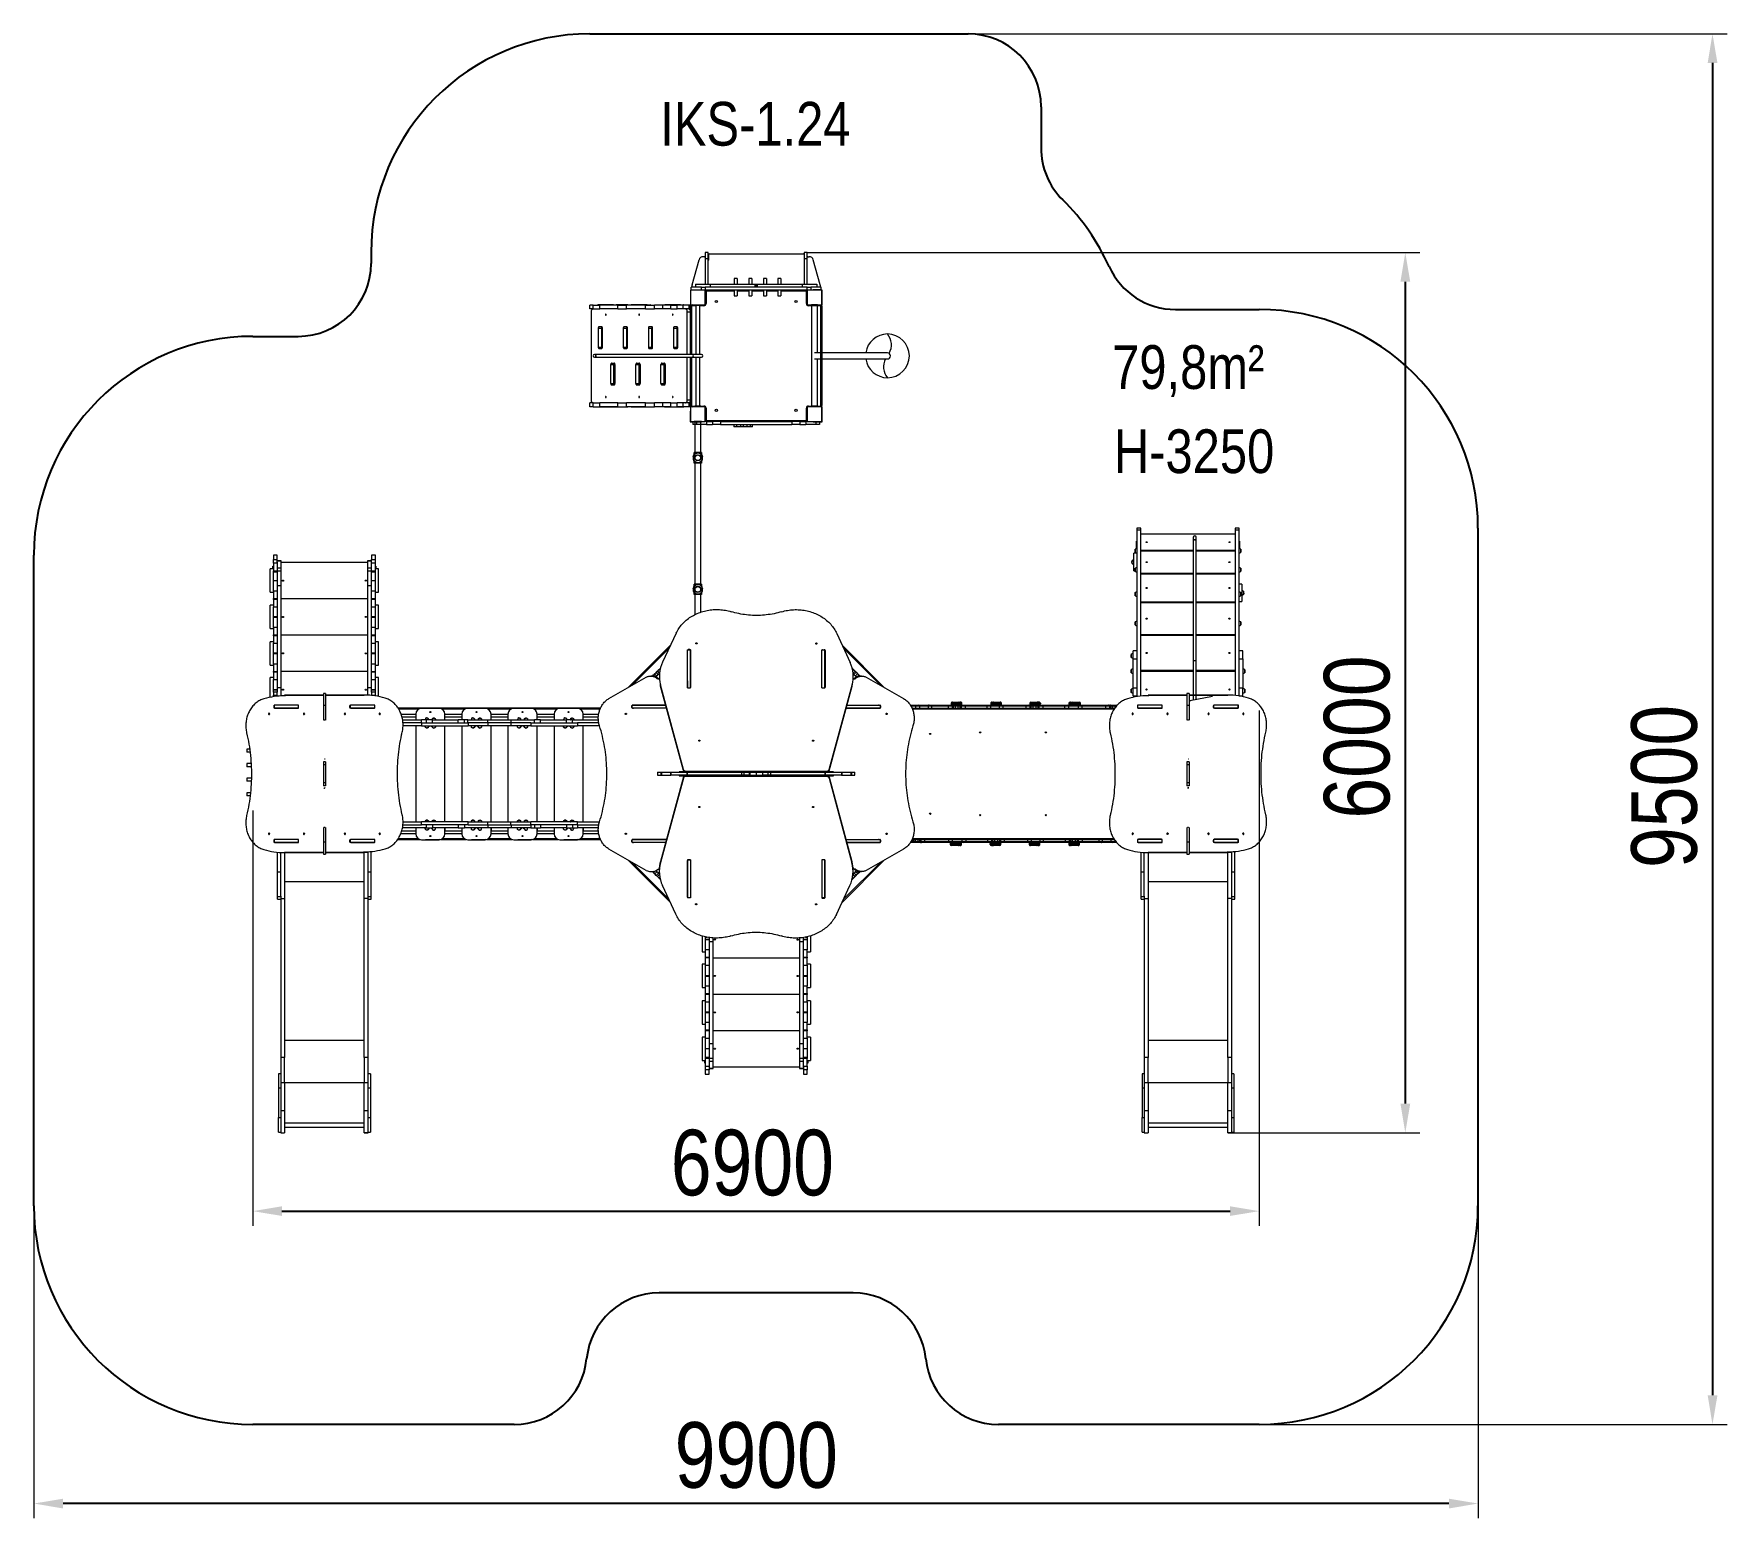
# Model space of a CAD drawing. Header units: millimetres. Extents: x -5010 to 6597, y -5069 to 5109.
import ezdxf

# ---------------------------------------------------------------- set-up
doc = ezdxf.new("R2010")
doc.units = ezdxf.units.MM
for name, color, linetype in [('DiKom', 7, 'Continuous'), ('DIKOM_АРТИКУЛ', 7, 'Continuous'), ('DIKOM_ОБЪЕКТ', 7, 'Continuous'), ('DIKOM_РАЗМЕР_ЗОНА', 7, 'Continuous'), ('DIKOM_РАЗМЕР_ОБЪЕКТА', 7, 'Continuous')]:
    doc.layers.add(name, color=color, linetype=linetype)
doc.styles.add('style1', font='arial.ttf', dxfattribs={"width": 0.8})
doc.dimstyles.new('1-50', dxfattribs={"dimtxt": 300, "dimasz": 200, "dimexe": 100, "dimexo": 0, "dimgap": 100, "dimtad": 1, "dimtxsty": 'style1', "dimcen": 200, "dimclrd": 7, "dimclre": 7, "dimclrt": 7, "dimadec": 1, "dimazin": 2, "dimtfac": 1, "dimtmove": 0, "dimatfit": 2, "dimfxl": 0, "dimlwd": 25, "dimlwe": 18, "dimarcsym": 0})

msp = doc.modelspace()

# ---------------------------------------------------------------- texts
at = {"layer": 'DIKOM_АРТИКУЛ', "char_height": 300, "width": 1667.53662, "attachment_point": 1, "style": 'style1'}
for s, insert in [('IKS-1{\\fArial|b0|i0|c204|p34;.24}', (-716.331, 4641.955)), ('79,8m²', (2381.367, 2973.902)), ('Н-3250', (2393.379, 2396.629))]:
    msp.add_mtext(s, dxfattribs=dict(at, insert=insert))

# ---------------------------------------------------------------- blocks, each defined once
blk = doc.blocks.new('*D9')
at = {"layer": 'Defpoints', "color": 0, "transparency": 16777216}
for p in [(291, 3609), (3202, -2427), (4391, -2427)]:
    blk.add_point(p, dxfattribs=at)
at = {"layer": 'DIKOM_РАЗМЕР_ОБЪЕКТА', "color": 7, "lineweight": 18, "transparency": 16777216}
for p, q in [((291, 3609), (4491, 3609)), ((3202, -2427), (4491, -2427))]:
    blk.add_line(p, q, dxfattribs=at)
at = {"layer": 'DIKOM_РАЗМЕР_ОБЪЕКТА', "color": 7, "lineweight": 25, "transparency": 16777216}
blk.add_line((4391, 3409), (4391, -2227), dxfattribs=at)
at = {"layer": 'DIKOM_РАЗМЕР_ОБЪЕКТА', "color": 7, "transparency": 16777216}
for points in [[(4358, 3409), (4425, 3409), (4391, 3609)], [(4358, -2227), (4425, -2227), (4391, -2427)]]:
    blk.add_solid(points, dxfattribs=at)
at = {"layer": 'DIKOM_РАЗМЕР_ОБЪЕКТА', "color": 7, "transparency": 16777216, "insert": (4061, 287), "char_height": 300, "attachment_point": 5, "rotation": 90, "style": 'style1'}
blk.add_mtext('{\\H1.5x;6000}', dxfattribs=at)
blk = doc.blocks.new('*D10')
at = {"layer": 'Defpoints', "color": 0, "transparency": 16777216}
for p in [(3390, 468), (-3510, -216), (3390, -2964)]:
    blk.add_point(p, dxfattribs=at)
at = {"layer": 'DIKOM_РАЗМЕР_ОБЪЕКТА', "color": 7, "lineweight": 18, "transparency": 16777216}
for p, q in [((3390, 468), (3390, -3064)), ((-3510, -216), (-3510, -3064))]:
    blk.add_line(p, q, dxfattribs=at)
at = {"layer": 'DIKOM_РАЗМЕР_ОБЪЕКТА', "color": 7, "lineweight": 25, "transparency": 16777216}
blk.add_line((-3310, -2964), (3190, -2964), dxfattribs=at)
at = {"layer": 'DIKOM_РАЗМЕР_ОБЪЕКТА', "color": 7, "transparency": 16777216}
for points in [[(-3310, -2931), (-3310, -2997), (-3510, -2964)], [(3190, -2931), (3190, -2997), (3390, -2964)]]:
    blk.add_solid(points, dxfattribs=at)
at = {"layer": 'DIKOM_РАЗМЕР_ОБЪЕКТА', "color": 7, "transparency": 16777216, "insert": (-85, -2634), "char_height": 300, "attachment_point": 5, "style": 'style1'}
blk.add_mtext('{\\H1.5x;6900}', dxfattribs=at)
blk = doc.blocks.new('*D11')
at = {"layer": 'Defpoints', "color": 0, "transparency": 16777216}
for p in [(98, 5109), (2496, -4427), (6497, -4427)]:
    blk.add_point(p, dxfattribs=at)
at = {"layer": 'DIKOM_РАЗМЕР_ЗОНА', "color": 7, "lineweight": 18, "transparency": 16777216}
for p, q in [((98, 5109), (6597, 5109)), ((2496, -4427), (6597, -4427))]:
    blk.add_line(p, q, dxfattribs=at)
at = {"layer": 'DIKOM_РАЗМЕР_ЗОНА', "color": 7, "lineweight": 25, "transparency": 16777216}
blk.add_line((6497, 4909), (6497, -4227), dxfattribs=at)
at = {"layer": 'DIKOM_РАЗМЕР_ЗОНА', "color": 7, "transparency": 16777216}
for points in [[(6464, 4909), (6531, 4909), (6497, 5109)], [(6464, -4227), (6531, -4227), (6497, -4427)]]:
    blk.add_solid(points, dxfattribs=at)
at = {"layer": 'DIKOM_РАЗМЕР_ЗОНА', "color": 7, "transparency": 16777216, "insert": (6168, -52), "char_height": 300, "attachment_point": 5, "rotation": 90, "style": 'style1'}
blk.add_mtext('{\\H1.5x;9500}', dxfattribs=at)
blk = doc.blocks.new('*D12')
at = {"layer": 'Defpoints', "color": 0, "transparency": 16777216}
for p in [(-5010, 5), (4890, 5), (-5010, -4969)]:
    blk.add_point(p, dxfattribs=at)
at = {"layer": 'DIKOM_РАЗМЕР_ЗОНА', "color": 7, "lineweight": 18, "transparency": 16777216}
for p, q in [((-5010, 5), (-5010, -5069)), ((4890, 5), (4890, -5069))]:
    blk.add_line(p, q, dxfattribs=at)
at = {"layer": 'DIKOM_РАЗМЕР_ЗОНА', "color": 7, "lineweight": 25, "transparency": 16777216}
blk.add_line((4690, -4969), (-4810, -4969), dxfattribs=at)
at = {"layer": 'DIKOM_РАЗМЕР_ЗОНА', "color": 7, "transparency": 16777216}
for points in [[(-4810, -4936), (-4810, -5003), (-5010, -4969)], [(4690, -4936), (4690, -5003), (4890, -4969)]]:
    blk.add_solid(points, dxfattribs=at)
at = {"layer": 'DIKOM_РАЗМЕР_ЗОНА', "color": 7, "transparency": 16777216, "insert": (-58, -4639), "char_height": 300, "attachment_point": 5, "style": 'style1'}
blk.add_mtext('{\\H1.5x;9900}', dxfattribs=at)

# ---------------------------------------------------------------- dimensions: what is measured, and where the dimension line sits
at = {"layer": 'DIKOM_РАЗМЕР_ЗОНА'}
dim = msp.add_linear_dim(base=(6497.466, -4426.587), p1=(97.814, 5108.638), p2=(2495.559, -4426.587), angle=90, text='{\\H1.5x;9500}', dimstyle='1-50', dxfattribs=at)
dim.commit()
dim.dimension.update_dxf_attribs({"geometry": '*D11', "text_midpoint": (6497.466, -51.549), "dimtype": 160})
dim = msp.add_linear_dim(base=(-5010.441, -4969.23), p1=(4889.559, 5.434), p2=(-5010.441, 5.434), text='{\\H1.5x;<>}', dimstyle='1-50', dxfattribs=at)
dim.commit()
dim.dimension.update_dxf_attribs({"geometry": '*D12', "text_midpoint": (-57.555, -4969.23), "dimtype": 160})
at = {"layer": 'DIKOM_РАЗМЕР_ОБЪЕКТА'}
dim = msp.add_linear_dim(base=(4391.229, -2426.587), p1=(291.325, 3608.638), p2=(3201.559, -2426.587), angle=90, text='{\\H1.5x;6000}', dimstyle='1-50', dxfattribs=at)
dim.commit()
dim.dimension.update_dxf_attribs({"geometry": '*D9', "text_midpoint": (4391.229, 287.258), "dimtype": 160})
dim = msp.add_linear_dim(base=(3389.559, -2964.05), p1=(-3510.441, -215.54), p2=(3389.559, 467.833), text='{\\H1.5x;<>}', dimstyle='1-50', dxfattribs=at)
dim.commit()
dim.dimension.update_dxf_attribs({"geometry": '*D10', "text_midpoint": (-85.014, -2964.05), "dimtype": 160})

# ---------------------------------------------------------------- linework, layer by layer
at = {"layer": 'DiKom', "color": 3}
for p, q in [((-1198.697, 5108.638), (1394.325, 5108.638)), ((1894.325, 4608.638), (1894.325, 4325.976)), ((-2698.697, 3608.638), (-2698.697, 3534.349)), ((2816.394, 3218.636), (3389.559, 3218.636)), ((-3510.441, 3034.349), (-3198.697, 3034.349)), ((4889.559, 1718.636), (4889.559, -2926.587)), ((-5010.441, -2926.587), (-5010.441, 1534.349)), ((606.433, -3525.191), (-723.314, -3525.191)), ((-1718.441, -4426.587), (-3510.441, -4426.587)), ((3389.559, -4426.587), (1601.559, -4426.587))]:
    msp.add_line(p, q, dxfattribs=at)
for centre, radius, start, end in [((-1198.697, 3608.638), 1500, 90, 180), ((1394.325, 4608.638), 500, 0, 90), ((2394.325, 4325.976), 500, 180, 225.4525246), ((991.325, 2900.638), 1500, 24.1419916, 45.4525246), ((-3198.697, 3534.349), 500, 270, 0), ((2816.394, 3718.636), 500, 204.1419916, 270), ((3389.559, 1718.636), 1500, 0, 90), ((-3510.441, 1534.349), 1500, 90, 180), ((-3510.441, -2926.587), 1500, 180, 270), ((3389.559, -2926.587), 1500, 270, 0), ((-723.314, -4025.191), 500, 90, 174.3412056), ((606.433, -4025.191), 500, 5.6587944, 90), ((-1718.441, -3926.587), 500, 270, 354.3412056), ((1601.559, -3926.587), 500, 185.6587944, 270)]:
    msp.add_arc(centre, radius, start, end, dxfattribs=at)
at = {"layer": 'DIKOM_ОБЪЕКТ', "color": 7, "linetype": 'Continuous', "lineweight": 15}
for p, q in [((-387.675, 3608.638), (-408.675, 3608.638)), ((-408.675, 3608.638), (-408.675, 3565.953)), ((-387.675, 3565.953), (-387.675, 3608.638)), ((-380.675, 3600.638), (263.325, 3600.638)), ((291.325, 3608.638), (270.325, 3608.638)), ((270.325, 3608.638), (270.325, 3565.953)), ((291.325, 3565.953), (291.325, 3608.638)), ((-498.01, 3388.727), (-450.41, 3558.727)), ((-414.675, 3580.638), (-421.521, 3580.638)), ((-387.675, 3565.953), (-408.675, 3565.953)), ((-408.675, 3565.953), (-408.675, 3392.638)), ((-387.675, 3392.638), (-387.675, 3565.953)), ((-386.675, 3594.638), (-386.675, 3556.638)), ((269.325, 3594.638), (269.325, 3556.638)), ((291.325, 3565.953), (270.325, 3565.953)), ((270.325, 3565.953), (270.325, 3392.638)), ((291.325, 3392.638), (291.325, 3565.953)), ((297.325, 3580.638), (304.171, 3580.638)), ((380.66, 3388.727), (333.06, 3558.727)), ((-503.675, 3350.638), (-503.675, 3371.638)), ((-434.406, 3371.638), (-503.675, 3371.638)), ((-473.675, 3392.638), (-473.675, 3371.638)), ((-473.675, 3392.638), (-373.675, 3392.638)), ((-434.406, 3350.638), (-434.406, 3371.638)), ((-434.406, 3371.638), (-407.44, 3371.638)), ((-407.44, 3371.638), (-407.44, 3350.638)), ((290.09, 3371.638), (-407.44, 3371.638)), ((-373.675, 3392.638), (-373.675, 3371.638)), ((-373.675, 3392.638), (-68.675, 3392.638)), ((-188.675, 3431.638), (-209.675, 3431.638)), ((-209.675, 3431.638), (-209.675, 3392.638)), ((-188.675, 3431.638), (-188.675, 3392.638)), ((-88.675, 3431.638), (-109.675, 3431.638)), ((-109.675, 3431.638), (-109.675, 3392.638)), ((-88.675, 3431.638), (-88.675, 3392.638)), ((-68.675, 3392.638), (-68.675, 3371.638)), ((-68.675, 3392.638), (-58.675, 3392.638)), ((-58.675, 3392.638), (-58.675, 3371.638)), ((-58.675, 3392.638), (-48.675, 3392.638)), ((-48.675, 3371.638), (-48.675, 3392.638)), ((-48.675, 3392.638), (256.325, 3392.638)), ((11.325, 3431.638), (-9.675, 3431.638)), ((-9.675, 3431.638), (-9.675, 3392.638)), ((11.325, 3431.638), (11.325, 3392.638)), ((111.325, 3431.638), (90.325, 3431.638)), ((90.325, 3431.638), (90.325, 3392.638)), ((111.325, 3431.638), (111.325, 3392.638)), ((256.325, 3392.638), (256.325, 3371.638)), ((256.325, 3392.638), (356.325, 3392.638)), ((290.09, 3350.638), (290.09, 3371.638)), ((290.09, 3371.638), (317.056, 3371.638)), ((317.056, 3371.638), (317.056, 3350.638)), ((386.325, 3371.638), (317.056, 3371.638)), ((356.325, 3392.638), (356.325, 3371.638)), ((386.325, 3353.638), (386.325, 3371.638)), ((-1037.26, 3250.638), (-1142.798, 3250.638)), ((-1037.26, 3250.638), (-1015.143, 3250.638)), ((-1018.8, 3250.638), (-1018.8, 3252.138)), ((-1018.8, 3252.138), (-938.8, 3252.138)), ((-938.8, 3252.138), (-938.8, 3249.138)), ((-807.83, 3250.638), (-913.368, 3250.638)), ((-807.83, 3250.638), (-785.713, 3250.638)), ((-578.399, 3250.638), (-683.937, 3250.638)), ((-578.399, 3250.638), (-556.282, 3250.638)), ((-508.675, 3350.638), (-508.675, 3250.638)), ((-408.675, 3350.638), (-508.675, 3350.638)), ((-508.675, 3250.638), (-408.675, 3250.638)), ((-498.675, 3244.638), (-498.675, 3250.638)), ((-478.675, 3246.638), (-478.675, 3250.638)), ((-438.675, 3246.638), (-438.675, 3250.638)), ((-416.675, 3244.638), (-416.675, 3250.638)), ((-407.44, 3350.638), (-408.675, 3350.638)), ((-408.675, 3250.638), (-408.675, 3350.638)), ((-402.675, 3340.638), (-408.675, 3340.638)), ((-402.675, 3258.637), (-408.675, 3258.637)), ((290.09, 3350.638), (-407.44, 3350.638)), ((-402.675, 3340.638), (-402.675, 3258.637)), ((-398.675, 3344.638), (-398.675, 3350.638)), ((-209.675, 3344.638), (-398.675, 3344.638)), ((-209.675, 3350.638), (-209.675, 3311.638)), ((-209.675, 3311.638), (-188.675, 3311.638)), ((-188.675, 3350.638), (-188.675, 3311.638)), ((-109.675, 3344.638), (-188.675, 3344.638)), ((-109.675, 3350.638), (-109.675, 3311.638)), ((-109.675, 3311.638), (-88.675, 3311.638)), ((-88.675, 3350.638), (-88.675, 3311.638)), ((-9.675, 3344.638), (-88.675, 3344.638)), ((-9.675, 3350.638), (-9.675, 3311.638)), ((-9.675, 3311.638), (11.325, 3311.638)), ((11.325, 3350.638), (11.325, 3311.638)), ((90.325, 3344.638), (11.325, 3344.638)), ((90.325, 3350.638), (90.325, 3311.638)), ((90.325, 3311.638), (111.325, 3311.638)), ((111.325, 3350.638), (111.325, 3311.638)), ((281.325, 3344.638), (111.325, 3344.638)), ((281.325, 3344.638), (281.325, 3350.638)), ((285.325, 3340.638), (291.325, 3340.638)), ((285.325, 3258.637), (285.325, 3340.638)), ((285.325, 3258.637), (291.325, 3258.637)), ((291.325, 3350.638), (290.09, 3350.638)), ((291.325, 3350.638), (291.325, 3250.638)), ((391.325, 3350.638), (291.325, 3350.638)), ((291.325, 3250.638), (391.325, 3250.638)), ((299.325, 3244.638), (299.325, 3250.638)), ((321.325, 3350.638), (321.325, 3353.638)), ((321.325, 3353.638), (331.325, 3353.638)), ((321.325, 3247.638), (321.325, 3250.638)), ((321.325, 3246.638), (321.325, 3250.638)), ((361.325, 3250.638), (321.325, 3250.638)), ((331.325, 3353.638), (331.325, 3350.638)), ((389.325, 3353.638), (331.325, 3353.638)), ((331.325, 3250.638), (331.325, 3247.638)), ((361.325, 3246.638), (361.325, 3250.638)), ((391.325, 3250.638), (391.325, 3350.638)), ((394.325, 3252.638), (394.325, 3348.638)), ((394.325, 3300.638), (394.325, 3332.638)), ((-1198.697, 3222.138), (-1198.697, 3249.138)), ((-1176.228, 3249.138), (-1198.697, 3249.138)), ((-1176.228, 3222.138), (-1198.697, 3222.138)), ((-1190.405, 3202.138), (-1190.405, 2599.138)), ((-1176.228, 3222.138), (-1176.228, 3249.138)), ((-1176.228, 3249.138), (-1131.651, 3249.138)), ((-1176.228, 3222.138), (-1131.651, 3222.138)), ((-1131.651, 3222.138), (-1131.651, 3249.138)), ((-1006.087, 3249.138), (-1131.651, 3249.138)), ((-1006.087, 3222.138), (-1131.651, 3222.138)), ((-1006.087, 3222.138), (-1006.087, 3249.138)), ((-1006.087, 3249.138), (-948.466, 3249.138)), ((-1006.087, 3222.138), (-948.466, 3222.138)), ((-948.466, 3222.138), (-948.466, 3249.138)), ((-816.424, 3249.138), (-948.466, 3249.138)), ((-816.424, 3222.138), (-948.466, 3222.138)), ((-816.424, 3222.138), (-816.424, 3249.138)), ((-816.424, 3249.138), (-756.616, 3249.138)), ((-816.424, 3222.138), (-756.616, 3222.138)), ((-756.616, 3222.138), (-756.616, 3249.138)), ((-699.157, 3249.138), (-756.616, 3249.138)), ((-699.157, 3222.138), (-756.616, 3222.138)), ((-699.157, 3222.138), (-699.157, 3249.138)), ((-643.274, 3249.138), (-699.157, 3249.138)), ((-643.274, 3222.138), (-699.157, 3222.138)), ((-643.274, 3222.138), (-643.274, 3249.138)), ((-643.274, 3249.138), (-600.731, 3249.138)), ((-643.274, 3222.138), (-600.731, 3222.138)), ((-600.731, 3222.138), (-600.731, 3249.138)), ((-559.613, 3249.138), (-600.731, 3249.138)), ((-559.613, 3222.138), (-600.731, 3222.138)), ((-559.613, 3222.138), (-559.613, 3249.138)), ((-518.697, 3249.138), (-559.613, 3249.138)), ((-518.697, 3222.138), (-559.613, 3222.138)), ((-530.792, 2910.138), (-530.792, 3202.138)), ((-530.792, 3202.138), (-508.675, 3202.138)), ((-518.697, 3222.138), (-518.697, 3249.138)), ((-508.697, 3249.138), (-518.697, 3249.138)), ((-508.697, 3222.138), (-518.697, 3222.138)), ((-508.697, 3222.138), (-508.697, 3249.138)), ((-508.697, 3249.138), (-503.943, 3249.138)), ((-508.697, 3222.138), (-508.675, 3222.138)), ((-508.675, 3240.638), (-502.675, 3240.638)), ((-508.675, 2910.138), (-508.675, 3240.638)), ((-508.675, 2910.138), (-508.675, 3202.138)), ((-502.675, 3240.638), (-502.675, 2910.138)), ((-472.175, 3244.638), (-498.675, 3244.638)), ((-438.675, 3246.638), (-478.675, 3246.638)), ((-472.175, 3246.638), (-472.175, 2910.138)), ((-445.175, 2910.138), (-445.175, 3246.638)), ((-416.675, 3244.638), (-445.175, 3244.638)), ((327.825, 3244.638), (299.325, 3244.638)), ((321.325, 3247.638), (321.325, 3246.638)), ((331.325, 3247.638), (321.325, 3247.638)), ((321.325, 3246.638), (361.325, 3246.638)), ((321.325, 3246.638), (321.325, 2907.041)), ((361.325, 3246.638), (321.325, 3246.638)), ((331.325, 3247.638), (389.325, 3247.638)), ((381.325, 3244.638), (354.825, 3244.638)), ((361.325, 3246.638), (361.325, 3247.638)), ((361.325, 2921.638), (361.325, 3246.638)), ((381.325, 3244.638), (381.325, 3247.638)), ((385.325, 2560.638), (385.325, 3240.638)), ((385.325, 3240.638), (391.325, 3240.638)), ((391.325, 3240.638), (391.325, 2560.638)), ((-1141.651, 3090.638), (-1141.651, 2960.638)), ((-1141.651, 3090.638), (-1119.534, 3090.638)), ((-1118.708, 3100.638), (-1135.916, 3100.638)), ((-1119.534, 3090.638), (-1119.534, 2960.638)), ((-1112.972, 2960.638), (-1112.972, 3090.638)), ((-969.578, 3090.638), (-969.578, 2960.638)), ((-969.578, 3090.638), (-947.461, 3090.638)), ((-946.635, 3100.638), (-963.843, 3100.638)), ((-947.461, 3090.638), (-947.461, 2960.638)), ((-940.9, 2960.638), (-940.9, 3090.638)), ((-797.505, 3090.638), (-797.505, 2960.638)), ((-797.505, 3090.638), (-775.388, 3090.638)), ((-774.562, 3100.638), (-791.77, 3100.638)), ((-775.388, 3090.638), (-775.388, 2960.638)), ((-768.827, 2960.638), (-768.827, 3090.638)), ((-625.433, 3090.638), (-625.433, 2960.638)), ((-625.433, 3090.638), (-603.315, 3090.638)), ((-602.489, 3100.638), (-619.697, 3100.638)), ((-603.315, 3090.638), (-603.315, 2960.638)), ((-596.754, 2960.638), (-596.754, 3090.638)), ((-1154.1, 2910.138), (-1166.159, 2910.138)), ((-1152.138, 2910.138), (-1166.159, 2910.138)), ((-472.175, 2910.138), (-1152.138, 2910.138)), ((-1141.651, 2960.638), (-1119.534, 2960.638)), ((-1135.916, 2950.638), (-1118.708, 2950.638)), ((-969.578, 2960.638), (-947.461, 2960.638)), ((-963.843, 2950.638), (-946.635, 2950.638)), ((-797.505, 2960.638), (-775.388, 2960.638)), ((-791.77, 2950.638), (-774.562, 2950.638)), ((-625.433, 2960.638), (-603.315, 2960.638)), ((-619.697, 2950.638), (-602.489, 2950.638)), ((-433.675, 2910.138), (-483.675, 2910.138)), ((841.325, 2921.638), (342.125, 2921.638)), ((-1166.159, 2891.138), (-1152.138, 2891.138)), ((-1166.159, 2891.138), (-1154.1, 2891.138)), ((-1152.138, 2891.138), (-472.175, 2891.138)), ((-1055.615, 2710.638), (-1055.615, 2840.638)), ((-1055.615, 2840.638), (-1033.498, 2840.638)), ((-1049.879, 2850.638), (-1032.672, 2850.638)), ((-1033.498, 2710.638), (-1033.498, 2840.638)), ((-1026.936, 2840.638), (-1026.936, 2710.638)), ((-883.542, 2710.638), (-883.542, 2840.638)), ((-883.542, 2840.638), (-861.425, 2840.638)), ((-877.806, 2850.638), (-860.599, 2850.638)), ((-861.425, 2710.638), (-861.425, 2840.638)), ((-854.863, 2840.638), (-854.863, 2710.638)), ((-711.469, 2710.638), (-711.469, 2840.638)), ((-711.469, 2840.638), (-689.352, 2840.638)), ((-705.733, 2850.638), (-688.526, 2850.638)), ((-689.352, 2710.638), (-689.352, 2840.638)), ((-682.79, 2840.638), (-682.79, 2710.638)), ((-530.792, 2599.138), (-530.792, 2891.138)), ((-508.675, 2599.138), (-508.675, 2891.138)), ((-508.675, 2560.638), (-508.675, 2891.138)), ((-502.675, 2891.138), (-502.675, 2560.638)), ((-483.675, 2891.138), (-433.675, 2891.138)), ((-472.175, 2891.138), (-472.175, 2554.637)), ((-445.175, 2554.637), (-445.175, 2891.138)), ((321.325, 2894.234), (321.325, 2554.638)), ((342.125, 2879.638), (841.325, 2879.638)), ((361.325, 2554.638), (361.325, 2879.638)), ((-1055.615, 2710.638), (-1033.498, 2710.638)), ((-1032.672, 2700.638), (-1049.879, 2700.638)), ((-883.542, 2710.638), (-861.425, 2710.638)), ((-860.599, 2700.638), (-877.806, 2700.638)), ((-711.469, 2710.638), (-689.352, 2710.638)), ((-688.526, 2700.638), (-705.733, 2700.638)), ((-1198.697, 2552.138), (-1198.697, 2579.138)), ((-1176.228, 2579.138), (-1198.697, 2579.138)), ((-1176.228, 2552.138), (-1176.228, 2579.138)), ((-1176.228, 2579.138), (-1131.651, 2579.138)), ((-1131.651, 2552.138), (-1131.651, 2579.138)), ((-1006.087, 2579.138), (-1131.651, 2579.138)), ((-1006.087, 2552.138), (-1006.087, 2579.138)), ((-1006.087, 2579.138), (-948.466, 2579.138)), ((-948.466, 2552.138), (-948.466, 2579.138)), ((-816.424, 2579.138), (-948.466, 2579.138)), ((-816.424, 2552.138), (-816.424, 2579.138)), ((-816.424, 2579.138), (-756.616, 2579.138)), ((-756.616, 2552.138), (-756.616, 2579.138)), ((-699.157, 2579.138), (-756.616, 2579.138)), ((-699.157, 2552.138), (-699.157, 2579.138)), ((-643.274, 2579.138), (-699.157, 2579.138)), ((-643.274, 2552.138), (-643.274, 2579.138)), ((-643.274, 2579.138), (-600.731, 2579.138)), ((-600.731, 2552.138), (-600.731, 2579.138)), ((-559.613, 2579.138), (-600.731, 2579.138)), ((-559.613, 2552.138), (-559.613, 2579.138)), ((-518.697, 2579.138), (-559.613, 2579.138)), ((-530.792, 2599.138), (-508.675, 2599.138)), ((-518.697, 2552.138), (-518.697, 2579.138)), ((-508.697, 2579.138), (-518.697, 2579.138)), ((-508.697, 2552.138), (-508.697, 2579.138)), ((-508.697, 2579.138), (-508.675, 2579.138)), ((-508.675, 2560.638), (-502.675, 2560.638)), ((-498.675, 2550.638), (-498.675, 2556.638)), ((-498.675, 2556.638), (-472.175, 2556.638)), ((-478.675, 2550.638), (-478.675, 2554.637)), ((-438.675, 2554.637), (-478.675, 2554.637)), ((-445.175, 2556.638), (-416.675, 2556.638)), ((-438.675, 2550.638), (-438.675, 2554.637)), ((-416.675, 2550.638), (-416.675, 2556.638)), ((299.325, 2550.638), (299.325, 2556.638)), ((299.325, 2556.638), (327.825, 2556.638)), ((321.325, 2554.638), (321.325, 2550.638)), ((361.325, 2554.638), (321.325, 2554.638)), ((321.325, 2554.637), (321.325, 2553.638)), ((361.325, 2554.637), (321.325, 2554.637)), ((354.825, 2556.638), (381.325, 2556.638)), ((361.325, 2554.638), (361.325, 2550.638)), ((361.325, 2553.638), (361.325, 2554.637)), ((381.325, 2553.638), (381.325, 2556.638)), ((385.325, 2560.638), (391.325, 2560.638)), ((-1176.228, 2552.138), (-1198.697, 2552.138)), ((-1176.228, 2552.138), (-1131.651, 2552.138)), ((-1142.798, 2550.638), (-1037.26, 2550.638)), ((-1006.087, 2552.138), (-1131.651, 2552.138)), ((-1037.26, 2550.638), (-1015.143, 2550.638)), ((-1018.8, 2549.138), (-1018.8, 2550.638)), ((-938.8, 2549.138), (-1018.8, 2549.138)), ((-1006.087, 2552.138), (-948.466, 2552.138)), ((-816.424, 2552.138), (-948.466, 2552.138)), ((-938.8, 2552.138), (-938.8, 2549.138)), ((-913.368, 2550.638), (-807.83, 2550.638)), ((-816.424, 2552.138), (-756.616, 2552.138)), ((-807.83, 2550.638), (-785.713, 2550.638)), ((-699.157, 2552.138), (-756.616, 2552.138)), ((-643.274, 2552.138), (-699.157, 2552.138)), ((-683.937, 2550.638), (-578.399, 2550.638)), ((-643.274, 2552.138), (-600.731, 2552.138)), ((-559.613, 2552.138), (-600.731, 2552.138)), ((-578.399, 2550.638), (-556.282, 2550.638)), ((-518.697, 2552.138), (-559.613, 2552.138)), ((-508.697, 2552.138), (-518.697, 2552.138)), ((-508.675, 2520.638), (-511.675, 2520.638)), ((-511.675, 2520.638), (-511.675, 2510.638)), ((-511.675, 2510.638), (-511.675, 2452.637)), ((-508.675, 2510.638), (-511.675, 2510.638)), ((-508.697, 2552.138), (-503.943, 2552.138)), ((-508.675, 2550.638), (-508.675, 2450.638)), ((-408.675, 2550.638), (-508.675, 2550.638)), ((-508.675, 2450.638), (-408.675, 2450.638)), ((-506.675, 2447.638), (-493.675, 2447.638)), ((-493.675, 2450.638), (-493.675, 2429.637)), ((-483.675, 2450.638), (-483.675, 2446.638)), ((-480.104, 2450.638), (-483.675, 2450.638)), ((-480.104, 2446.638), (-483.675, 2446.638)), ((-480.104, 2446.638), (-480.104, 2450.638)), ((-478.675, 2450.638), (-480.104, 2450.638)), ((-478.675, 2446.638), (-480.104, 2446.638)), ((-479.675, 2446.638), (-479.675, 2237.638)), ((-478.675, 2446.638), (-478.675, 2450.638)), ((-438.675, 2450.638), (-478.675, 2450.638)), ((-438.675, 2446.638), (-478.675, 2446.638)), ((-468.675, 2450.638), (-468.675, 2429.637)), ((-438.675, 2446.638), (-438.675, 2450.638)), ((-437.247, 2450.638), (-438.675, 2450.638)), ((-437.247, 2446.638), (-438.675, 2446.638)), ((-437.675, 2237.638), (-437.675, 2446.638)), ((-437.247, 2446.638), (-437.247, 2450.638)), ((-433.675, 2450.638), (-437.247, 2450.638)), ((-433.675, 2446.638), (-437.247, 2446.638)), ((-433.675, 2446.638), (-433.675, 2450.638)), ((-408.675, 2450.638), (-408.675, 2550.638)), ((-408.675, 2542.638), (-402.675, 2542.638)), ((-405.675, 2520.638), (-408.675, 2520.638)), ((-405.675, 2510.638), (-408.675, 2510.638)), ((-398.675, 2450.638), (-408.675, 2450.638)), ((-405.675, 2510.638), (-405.675, 2520.638)), ((-405.675, 2452.637), (-405.675, 2510.638)), ((-405.675, 2460.638), (-402.675, 2460.638)), ((-402.675, 2542.638), (-402.675, 2460.638)), ((-398.675, 2456.638), (281.325, 2456.638)), ((-398.675, 2450.638), (-398.675, 2456.638)), ((-398.675, 2450.638), (-398.675, 2429.637)), ((-398.675, 2450.638), (-358.675, 2450.638)), ((-358.675, 2450.638), (-358.675, 2429.637)), ((-303.404, 2450.638), (-358.675, 2450.638)), ((-303.404, 2450.638), (-303.404, 2429.637)), ((-303.404, 2450.638), (186.054, 2450.638)), ((186.054, 2450.638), (186.054, 2429.637)), ((241.325, 2450.638), (186.054, 2450.638)), ((241.325, 2450.638), (241.325, 2429.637)), ((241.325, 2450.638), (281.325, 2450.638)), ((281.325, 2450.638), (281.325, 2456.638)), ((281.325, 2450.638), (281.325, 2429.637)), ((291.325, 2450.638), (281.325, 2450.638)), ((285.325, 2460.638), (285.325, 2542.638)), ((291.325, 2542.638), (285.325, 2542.638)), ((291.325, 2460.638), (285.325, 2460.638)), ((291.325, 2550.638), (291.325, 2450.638)), ((391.325, 2550.638), (291.325, 2550.638)), ((291.325, 2450.638), (391.325, 2450.638)), ((321.325, 2550.638), (321.325, 2553.638)), ((321.325, 2553.638), (331.325, 2553.638)), ((361.325, 2550.638), (321.325, 2550.638)), ((321.325, 2447.638), (321.325, 2450.638)), ((331.325, 2447.638), (321.325, 2447.638)), ((389.325, 2553.638), (331.325, 2553.638)), ((331.325, 2553.638), (331.325, 2550.638)), ((331.325, 2450.638), (331.325, 2447.638)), ((331.325, 2447.638), (389.325, 2447.638)), ((351.325, 2447.638), (351.325, 2429.637)), ((376.325, 2447.638), (376.325, 2429.637)), ((391.325, 2450.638), (391.325, 2550.638)), ((394.325, 2452.637), (394.325, 2548.638)), ((-468.675, 2429.637), (-493.675, 2429.637)), ((-398.675, 2429.637), (-468.675, 2429.637)), ((-398.675, 2429.637), (-358.675, 2429.637)), ((-303.404, 2429.637), (-358.675, 2429.637)), ((-303.404, 2429.637), (186.054, 2429.637)), ((-211.997, 2429.637), (-211.997, 2414.638)), ((-209.307, 2414.638), (-211.997, 2414.638)), ((-209.307, 2414.638), (-209.307, 2429.637)), ((-191.42, 2414.638), (-209.307, 2414.638)), ((-191.42, 2414.638), (-191.42, 2429.637)), ((-163.706, 2414.638), (-191.42, 2414.638)), ((-163.706, 2414.638), (-163.706, 2429.637)), ((-145.838, 2414.638), (-163.706, 2414.638)), ((-145.838, 2414.638), (-145.838, 2429.637)), ((-121.279, 2414.638), (-145.838, 2414.638)), ((-121.279, 2414.638), (-121.279, 2429.637)), ((-97.49, 2414.638), (-121.279, 2414.638)), ((-97.49, 2414.638), (-97.49, 2429.637)), ((-84.418, 2414.638), (-97.49, 2414.638)), ((-84.418, 2414.638), (-84.418, 2429.637)), ((241.325, 2429.637), (186.054, 2429.637)), ((241.325, 2429.637), (281.325, 2429.637)), ((351.325, 2429.637), (281.325, 2429.637)), ((376.325, 2429.637), (351.325, 2429.637)), ((-480.152, 2206.545), (-491.308, 2206.545)), ((-489.377, 2210.183), (-486.862, 2211.453)), ((-486.862, 2211.453), (-480.152, 2206.545)), ((-484.452, 2222.207), (-484.794, 2221.807)), ((-483.675, 2237.638), (-483.675, 2237.19)), ((-483.604, 2237.638), (-483.675, 2237.638)), ((-483.675, 2237.19), (-483.668, 2237.234)), ((-481.24, 2237.638), (-483.604, 2237.638)), ((-436.11, 2237.638), (-481.24, 2237.638)), ((-437.198, 2206.545), (-430.488, 2211.453)), ((-437.198, 2206.545), (-426.042, 2206.545)), ((-433.746, 2237.638), (-436.11, 2237.638)), ((-433.675, 2237.638), (-433.746, 2237.638)), ((-433.675, 2237.243), (-433.675, 2237.638)), ((-433.675, 2237.19), (-433.675, 2237.243)), ((-430.488, 2211.453), (-427.973, 2210.183)), ((-428.941, 2215.951), (-428.906, 2215.879)), ((-480.152, 2196.73), (-491.308, 2196.73)), ((-486.862, 2191.823), (-489.377, 2193.092)), ((-480.152, 2196.73), (-486.862, 2191.823)), ((-483.675, 2166.05), (-483.675, 2165.638)), ((-483.604, 2165.638), (-483.675, 2165.638)), ((-483.669, 2166.05), (-483.674, 2166.076)), ((-481.24, 2165.638), (-483.604, 2165.638)), ((-436.11, 2165.638), (-481.24, 2165.638)), ((-479.675, 2165.638), (-479.675, 1335.638)), ((-437.675, 1335.638), (-437.675, 2165.638)), ((-430.488, 2191.823), (-437.198, 2196.73)), ((-437.198, 2196.73), (-426.042, 2196.73)), ((-433.746, 2165.638), (-436.11, 2165.638)), ((-433.675, 2165.638), (-433.746, 2165.638)), ((-433.675, 2165.638), (-433.675, 2166.027)), ((-427.973, 2193.092), (-430.488, 2191.823)), ((-428.941, 2187.324), (-428.862, 2187.489)), ((2548.559, 1579.439), (2548.559, 1629.851)), ((2548.559, 1629.851), (2551.559, 1629.851)), ((2578.559, 1718.636), (2551.559, 1718.636)), ((2551.559, 1718.636), (2551.559, 1707.1)), ((2551.559, 1707.1), (2578.559, 1707.1)), ((2551.559, 1707.1), (2551.559, 563.856)), ((2578.559, 1707.1), (2578.559, 1718.636)), ((2578.559, 567.272), (2578.559, 1707.1)), ((3224.559, 1678.48), (2578.559, 1678.48)), ((2938.059, 1657.773), (2938.059, 1631.103)), ((2938.059, 1631.103), (2938.059, 806.881)), ((2957.059, 1631.103), (2957.059, 1657.773)), ((2957.059, 806.881), (2957.059, 1631.103)), ((3251.559, 1718.636), (3224.559, 1718.636)), ((3224.559, 1718.636), (3224.559, 1707.1)), ((3224.559, 1707.1), (3251.559, 1707.1)), ((3224.559, 1707.1), (3224.559, 572.229)), ((3251.559, 1707.1), (3251.559, 1718.636)), ((3251.559, 568.812), (3251.559, 1707.1)), ((3251.559, 1629.851), (3254.559, 1629.851)), ((3254.559, 1629.851), (3254.559, 1579.439)), ((-3341.441, 1534.349), (-3368.441, 1534.349)), ((-3368.441, 1534.349), (-3368.441, 1505.22)), ((-3341.441, 1505.22), (-3341.441, 1534.349)), ((-2668.441, 1534.349), (-2695.441, 1534.349)), ((-2695.441, 1534.349), (-2695.441, 1505.22)), ((-2668.441, 1505.22), (-2668.441, 1534.349)), ((2551.559, 1546.573), (2530.559, 1546.573)), ((2530.559, 1426.573), (2530.559, 1546.573)), ((2538.507, 1566.146), (2538.507, 1566.312)), ((2538.507, 1566.171), (2538.507, 1565.135)), ((2538.507, 1565.054), (2538.507, 1563.99)), ((2538.507, 1563.99), (2538.507, 1563.676)), ((2538.507, 1563.647), (2538.507, 1563.233)), ((2538.509, 1564.618), (2538.508, 1565.049)), ((2538.524, 1567.362), (2538.544, 1567.495)), ((2538.579, 1568.31), (2538.557, 1568.183)), ((2538.575, 1560.875), (2538.572, 1560.919)), ((2538.581, 1568.639), (2538.605, 1568.764)), ((2538.664, 1559.917), (2538.662, 1559.932)), ((2538.724, 1559.189), (2538.664, 1559.917)), ((2538.699, 1559.721), (2538.753, 1558.697)), ((2538.793, 1558.345), (2538.931, 1557.703)), ((2538.937, 1557.49), (2538.861, 1557.966)), ((2538.901, 1571.857), (2538.887, 1571.785)), ((2538.91, 1571.857), (2538.901, 1571.857)), ((2538.938, 1557.481), (2538.937, 1557.49)), ((2538.961, 1557.49), (2538.937, 1557.49)), ((2538.963, 1557.481), (2538.938, 1557.481)), ((2538.954, 1572.241), (2538.978, 1572.343)), ((2539.559, 1553.907), (2539.559, 1575.507)), ((2548.559, 1549.851), (2548.559, 1549.976)), ((2549.4, 1549.851), (2548.559, 1549.851)), ((2578.559, 1567.334), (2938.059, 1567.334)), ((2938.059, 1562.213), (2578.559, 1562.213)), ((2957.059, 1567.334), (3224.559, 1567.334)), ((3224.559, 1562.213), (2957.059, 1562.213)), ((3254.559, 1549.851), (3253.719, 1549.851)), ((3254.559, 1549.976), (3254.559, 1549.851)), ((3263.559, 1575.507), (3263.559, 1565.577)), ((3263.559, 1565.577), (3263.559, 1553.907)), ((3264.148, 1572.324), (3264.163, 1572.241)), ((3264.174, 1572.183), (3264.17, 1572.166)), ((3264.211, 1557.585), (3264.302, 1558.511)), ((3264.216, 1571.838), (3264.224, 1571.838)), ((3264.325, 1558.436), (3264.263, 1557.965)), ((3264.354, 1558.968), (3264.424, 1559.474)), ((3264.389, 1559.064), (3264.365, 1558.795)), ((3264.52, 1568.744), (3264.535, 1568.639)), ((3264.56, 1568.183), (3264.546, 1568.291)), ((3264.58, 1567.476), (3264.592, 1567.362)), ((3264.611, 1565.177), (3264.611, 1565.335)), ((3264.611, 1564.68), (3264.611, 1564.565)), ((3264.611, 1563.808), (3264.611, 1563.705)), ((3264.612, 1565.336), (3264.612, 1566.182)), ((3264.612, 1566.158), (3264.612, 1566.169)), ((3264.612, 1564.679), (3264.612, 1564.794)), ((3264.612, 1563.858), (3264.612, 1564.679)), ((3264.612, 1563.796), (3264.612, 1563.858)), ((3264.612, 1563.233), (3264.612, 1563.539)), ((-3368.441, 1439.349), (-3389.441, 1439.349)), ((-3389.441, 1279.349), (-3389.441, 1439.349)), ((-3371.441, 1439.349), (-3371.441, 1459.349)), ((-3371.441, 1459.349), (-3368.441, 1459.349)), ((-3368.441, 1505.22), (-3341.441, 1505.22)), ((-3368.441, 1480.033), (-3368.441, 1505.22)), ((-3341.441, 1480.033), (-3368.441, 1480.033)), ((-3368.441, 1480.033), (-3368.441, 1427.098)), ((-3368.441, 1427.098), (-3341.441, 1427.098)), ((-3368.441, 1416.31), (-3368.441, 1427.098)), ((-3341.441, 1416.31), (-3368.441, 1416.31)), ((-3368.441, 1357.398), (-3368.441, 1416.31)), ((-3341.441, 1486.702), (-3341.441, 1505.22)), ((-3314.441, 1496.242), (-3341.441, 1496.242)), ((-3341.441, 1495.594), (-3314.441, 1495.594)), ((-3341.441, 1486.702), (-3341.441, 1446.936)), ((-3341.441, 1446.936), (-3314.441, 1446.936)), ((-3341.441, 1446.936), (-3341.441, 1426.808)), ((-3341.441, 1426.808), (-3314.441, 1426.808)), ((-3341.441, 1426.808), (-3341.441, 1324.939)), ((-3314.441, 1495.594), (-3314.441, 1496.242)), ((-3314.441, 1446.936), (-3314.441, 1495.594)), ((-2722.441, 1484.349), (-3314.441, 1484.349)), ((-3314.441, 1426.808), (-3314.441, 1446.936)), ((-3314.441, 1324.939), (-3314.441, 1426.808)), ((-2695.441, 1496.242), (-2722.441, 1496.242)), ((-2722.441, 1496.242), (-2722.441, 1495.594)), ((-2722.441, 1495.594), (-2695.441, 1495.594)), ((-2722.441, 1495.594), (-2722.441, 1446.936)), ((-2722.441, 1446.936), (-2695.441, 1446.936)), ((-2722.441, 1446.936), (-2722.441, 1426.808)), ((-2722.441, 1426.808), (-2695.441, 1426.808)), ((-2722.441, 1426.808), (-2722.441, 1324.939)), ((-2695.441, 1505.22), (-2668.441, 1505.22)), ((-2695.441, 1486.702), (-2695.441, 1505.22)), ((-2695.441, 1446.936), (-2695.441, 1486.702)), ((-2668.441, 1480.033), (-2695.441, 1480.033)), ((-2695.441, 1426.808), (-2695.441, 1446.936)), ((-2695.441, 1427.098), (-2668.441, 1427.098)), ((-2695.441, 1324.939), (-2695.441, 1426.808)), ((-2668.441, 1416.31), (-2695.441, 1416.31)), ((-2668.441, 1480.033), (-2668.441, 1505.22)), ((-2668.441, 1427.098), (-2668.441, 1480.033)), ((-2668.441, 1459.349), (-2665.441, 1459.349)), ((-2647.441, 1439.349), (-2668.441, 1439.349)), ((-2668.441, 1416.31), (-2668.441, 1427.098)), ((-2668.441, 1357.398), (-2668.441, 1416.31)), ((-2665.441, 1459.349), (-2665.441, 1439.349)), ((-2647.441, 1279.349), (-2647.441, 1439.349)), ((2517.507, 1488.048), (2517.507, 1487.835)), ((2517.507, 1487.822), (2517.507, 1487.795)), ((2517.507, 1487.812), (2517.507, 1487.819)), ((2517.507, 1487.771), (2517.507, 1487.806)), ((2517.507, 1487.274), (2517.507, 1486.415)), ((2517.507, 1485.929), (2517.507, 1485.212)), ((2517.507, 1485.212), (2517.507, 1485.105)), ((2517.507, 1485.105), (2517.507, 1485.099)), ((2517.509, 1485.336), (2517.508, 1485.932)), ((2517.511, 1488.292), (2517.513, 1488.62)), ((2517.531, 1483.701), (2517.546, 1483.299)), ((2517.953, 1491.631), (2517.901, 1491.631)), ((2518.559, 1475.773), (2518.559, 1497.373)), ((2530.559, 1426.573), (2538.99, 1426.573)), ((2538.507, 1435.793), (2538.507, 1435.985)), ((2538.507, 1435.821), (2538.507, 1434.893)), ((2538.507, 1434.867), (2538.507, 1433.818)), ((2538.507, 1433.818), (2538.507, 1433.438)), ((2538.507, 1433.438), (2538.507, 1432.912)), ((2538.509, 1434.506), (2538.508, 1434.865)), ((2538.529, 1436.879), (2538.523, 1437.007)), ((2538.528, 1437.082), (2538.544, 1437.339)), ((2538.579, 1438.143), (2538.562, 1437.915)), ((2538.575, 1430.624), (2538.572, 1430.622)), ((2538.588, 1438.378), (2538.605, 1438.589)), ((2538.664, 1429.817), (2538.662, 1429.831)), ((2538.699, 1429.682), (2538.753, 1428.399)), ((2538.764, 1428.294), (2538.747, 1428.565)), ((2538.793, 1428.058), (2538.931, 1427.694)), ((2538.937, 1427.421), (2538.816, 1427.844)), ((2538.904, 1441.59), (2538.901, 1441.59)), ((2538.938, 1427.412), (2538.937, 1427.421)), ((2538.97, 1427.421), (2538.937, 1427.421)), ((2538.972, 1427.412), (2538.938, 1427.412)), ((2538.97, 1442.035), (2538.978, 1442.114)), ((2539.559, 1423.587), (2539.559, 1445.187)), ((2578.559, 1409.438), (2938.059, 1409.438)), ((2938.059, 1403.055), (2578.559, 1403.055)), ((2957.059, 1409.438), (3224.559, 1409.438)), ((3224.559, 1403.055), (2957.059, 1403.055)), ((3263.559, 1445.187), (3263.559, 1436.438)), ((3263.559, 1436.438), (3263.559, 1423.587)), ((3264.18, 1426.921), (3264.182, 1426.93)), ((3264.182, 1426.93), (3264.302, 1428.464)), ((3264.325, 1428.272), (3264.188, 1426.985)), ((3264.222, 1441.546), (3264.224, 1441.546)), ((3264.354, 1428.914), (3264.442, 1429.258)), ((3264.402, 1428.86), (3264.365, 1428.631)), ((3264.52, 1438.544), (3264.53, 1438.378)), ((3264.556, 1437.915), (3264.546, 1438.098)), ((3264.567, 1431.028), (3264.568, 1431.008)), ((3264.58, 1437.294), (3264.59, 1437.081)), ((3264.611, 1435.03), (3264.611, 1435.176)), ((3264.611, 1434.522), (3264.611, 1434.427)), ((3264.612, 1435.192), (3264.612, 1435.862)), ((3264.612, 1433.674), (3264.612, 1434.525)), ((3264.612, 1433.35), (3264.612, 1433.674)), ((3264.612, 1432.912), (3264.612, 1433.332)), ((-3389.441, 1279.349), (-3368.441, 1279.349)), ((-3341.441, 1357.398), (-3368.441, 1357.398)), ((-3368.441, 1286.349), (-3368.441, 1357.398)), ((-3341.441, 1286.349), (-3368.441, 1286.349)), ((-3368.441, 1286.349), (-3368.441, 1236.349)), ((-3341.441, 1324.939), (-3314.441, 1324.939)), ((-3341.441, 1324.939), (-3341.441, 626.894)), ((-3314.441, 626.894), (-3314.441, 1324.939)), ((-2722.441, 1324.939), (-2695.441, 1324.939)), ((-2722.441, 1324.939), (-2722.441, 626.894)), ((-2668.441, 1357.398), (-2695.441, 1357.398)), ((-2695.441, 626.894), (-2695.441, 1324.939)), ((-2668.441, 1286.349), (-2695.441, 1286.349)), ((-2668.441, 1286.349), (-2668.441, 1357.398)), ((-2668.441, 1236.349), (-2668.441, 1286.349)), ((-2668.441, 1279.349), (-2647.441, 1279.349)), ((-480.152, 1304.545), (-491.308, 1304.545)), ((-480.152, 1294.73), (-491.308, 1294.73)), ((-489.377, 1308.183), (-486.862, 1309.453)), ((-486.862, 1289.823), (-489.377, 1291.092)), ((-486.862, 1309.453), (-480.152, 1304.545)), ((-480.152, 1294.73), (-486.862, 1289.823)), ((-484.452, 1320.207), (-484.794, 1319.807)), ((-483.675, 1335.638), (-483.675, 1335.19)), ((-483.604, 1335.638), (-483.675, 1335.638)), ((-483.675, 1335.19), (-483.668, 1335.234)), ((-481.24, 1335.638), (-483.604, 1335.638)), ((-436.11, 1335.638), (-481.24, 1335.638)), ((-437.198, 1304.545), (-430.488, 1309.453)), ((-437.198, 1304.545), (-426.042, 1304.545)), ((-430.488, 1289.823), (-437.198, 1294.73)), ((-437.198, 1294.73), (-426.042, 1294.73)), ((-433.746, 1335.638), (-436.11, 1335.638)), ((-433.675, 1335.638), (-433.746, 1335.638)), ((-433.675, 1335.243), (-433.675, 1335.638)), ((-433.675, 1335.19), (-433.675, 1335.243)), ((-430.488, 1309.453), (-427.973, 1308.183)), ((-427.973, 1291.092), (-430.488, 1289.823)), ((-428.941, 1313.951), (-428.906, 1313.879)), ((-428.941, 1285.324), (-428.862, 1285.488)), ((2539.559, 1255.298), (2539.559, 1276.898)), ((3270.608, 1335.54), (3251.559, 1335.54)), ((3263.559, 1276.898), (3263.559, 1264.982)), ((3270.608, 1335.54), (3270.608, 1215.54)), ((3282.608, 1286.34), (3282.608, 1264.74)), ((3283.468, 1280.982), (3283.454, 1281.045)), ((3283.498, 1280.646), (3283.503, 1280.631)), ((3283.503, 1280.631), (3283.504, 1280.617)), ((3283.54, 1280.103), (3283.526, 1280.292)), ((3283.66, 1276.866), (3283.66, 1277.015)), ((-3368.441, 1190.349), (-3389.441, 1190.349)), ((-3389.441, 1030.349), (-3389.441, 1190.349)), ((-3368.441, 1236.349), (-3341.441, 1236.349)), ((-3368.441, 1230.349), (-3368.441, 1236.349)), ((-3341.441, 1230.349), (-3368.441, 1230.349)), ((-3368.441, 1230.349), (-3368.441, 1180.349)), ((-3368.441, 1180.349), (-3341.441, 1180.349)), ((-3368.441, 1110.349), (-3368.441, 1180.349)), ((-2722.441, 1235.349), (-3314.441, 1235.349)), ((-2695.441, 1236.349), (-2668.441, 1236.349)), ((-2668.441, 1230.349), (-2695.441, 1230.349)), ((-2695.441, 1180.349), (-2668.441, 1180.349)), ((-2668.441, 1230.349), (-2668.441, 1236.349)), ((-2668.441, 1180.349), (-2668.441, 1230.349)), ((-2647.441, 1190.349), (-2668.441, 1190.349)), ((-2668.441, 1110.349), (-2668.441, 1180.349)), ((-2647.441, 1178.741), (-2647.441, 1190.349)), ((-2647.441, 1030.349), (-2647.441, 1178.741)), ((-483.675, 1264.05), (-483.675, 1263.638)), ((-483.604, 1263.638), (-483.675, 1263.638)), ((-483.669, 1264.05), (-483.674, 1264.076)), ((-481.24, 1263.638), (-483.604, 1263.638)), ((-436.11, 1263.638), (-481.24, 1263.638)), ((-479.675, 1263.638), (-479.675, 1126.169)), ((-437.675, 1143.563), (-437.675, 1263.638)), ((-433.746, 1263.638), (-436.11, 1263.638)), ((-433.675, 1263.638), (-433.746, 1263.638)), ((-433.675, 1263.638), (-433.675, 1264.027)), ((2538.507, 1267.672), (2538.511, 1268.086)), ((2538.507, 1267.53), (2538.507, 1267.672)), ((2538.507, 1267.569), (2538.507, 1267.573)), ((2538.507, 1267.569), (2538.507, 1266.788)), ((2538.507, 1266.168), (2538.507, 1265.16)), ((2538.507, 1264.955), (2538.507, 1264.86)), ((2538.507, 1264.86), (2538.507, 1264.623)), ((2538.509, 1265.666), (2538.508, 1266.165)), ((2538.513, 1268.26), (2538.513, 1268.319)), ((2538.551, 1262.692), (2538.551, 1262.692)), ((2538.618, 1261.629), (2538.641, 1261.483)), ((2538.624, 1270.659), (2538.641, 1270.917)), ((2538.662, 1261.086), (2538.654, 1261.172)), ((2538.664, 1261.071), (2538.662, 1261.086)), ((2538.691, 1260.891), (2538.664, 1261.071)), ((2538.699, 1260.779), (2538.727, 1260.484)), ((2538.865, 1259.285), (2538.931, 1258.765)), ((2538.921, 1272.964), (2538.901, 1272.964)), ((2538.937, 1258.658), (2538.914, 1258.902)), ((2538.932, 1258.704), (2538.938, 1258.649)), ((2538.938, 1258.649), (2538.937, 1258.658)), ((2538.946, 1258.658), (2538.937, 1258.658)), ((2538.948, 1258.649), (2538.938, 1258.649)), ((2539.023, 1258.138), (2539.003, 1258.247)), ((2578.559, 1214.545), (2938.059, 1214.545)), ((2938.059, 1207.147), (2578.559, 1207.147)), ((2957.059, 1214.545), (3224.559, 1214.545)), ((3224.559, 1207.147), (2957.059, 1207.147)), ((3251.559, 1215.54), (3270.608, 1215.54)), ((3263.559, 1264.982), (3263.559, 1255.298)), ((3264.116, 1258.247), (3264.103, 1258.162)), ((3264.171, 1258.614), (3264.186, 1258.704)), ((3264.206, 1272.989), (3264.224, 1272.989)), ((3264.263, 1259.393), (3264.302, 1259.615)), ((3264.354, 1260.071), (3264.39, 1260.526)), ((3264.466, 1261.172), (3264.449, 1261.056)), ((3264.458, 1271.141), (3264.451, 1271.226)), ((3264.458, 1271.13), (3264.458, 1271.141)), ((3264.466, 1261.264), (3264.471, 1261.209)), ((3264.485, 1261.508), (3264.499, 1261.629)), ((3264.605, 1268.297), (3264.606, 1268.246)), ((3264.612, 1267.703), (3264.605, 1268.235)), ((3264.611, 1266.266), (3264.611, 1266.501)), ((3264.611, 1265.656), (3264.611, 1266.266)), ((3264.611, 1265.816), (3264.611, 1265.656)), ((3264.612, 1267.538), (3264.612, 1267.703)), ((3264.612, 1266.508), (3264.612, 1267.558)), ((3264.612, 1265.811), (3264.612, 1266.482)), ((3264.612, 1265.041), (3264.612, 1265.811)), ((3264.612, 1264.788), (3264.612, 1265.041)), ((3264.612, 1264.623), (3264.612, 1264.788)), ((3283.268, 1268.357), (3283.197, 1267.856)), ((3283.239, 1268.997), (3283.266, 1268.997)), ((3283.54, 1271.148), (3283.543, 1271.09)), ((3283.655, 1273.446), (3283.653, 1273.314)), ((3283.658, 1276.197), (3283.659, 1275.662)), ((3283.66, 1276.615), (3283.66, 1276.866)), ((3283.66, 1275.664), (3283.66, 1276.615)), ((3283.66, 1275.341), (3283.66, 1275.664)), ((3283.66, 1274.089), (3283.66, 1274.691)), ((3283.66, 1274.199), (3283.66, 1274.017)), ((3283.66, 1274.065), (3283.66, 1274.089)), ((-3341.441, 1110.349), (-3368.441, 1110.349)), ((-3368.441, 1107.349), (-3368.441, 1110.349)), ((-3341.441, 1107.349), (-3368.441, 1107.349)), ((-3368.441, 1037.349), (-3368.441, 1107.349)), ((-2668.441, 1110.349), (-2695.441, 1110.349)), ((-2668.441, 1107.349), (-2695.441, 1107.349)), ((-2668.441, 1107.349), (-2668.441, 1110.349)), ((-2668.441, 1037.349), (-2668.441, 1107.349)), ((2538.507, 1067.724), (2538.507, 1067.919)), ((2538.507, 1067.746), (2538.507, 1066.896)), ((2538.507, 1066.896), (2538.507, 1065.852)), ((2538.507, 1065.831), (2538.507, 1065.475)), ((2538.507, 1065.455), (2538.507, 1064.86)), ((2538.509, 1066.569), (2538.508, 1066.893)), ((2538.53, 1069.067), (2538.544, 1069.363)), ((2538.579, 1070.155), (2538.565, 1069.912)), ((2538.592, 1070.381), (2538.605, 1070.596)), ((2538.664, 1061.913), (2538.662, 1061.926)), ((2538.764, 1060.224), (2538.664, 1061.913)), ((2538.699, 1061.812), (2538.753, 1060.392)), ((2538.793, 1060.057), (2538.931, 1059.852)), ((2538.937, 1059.547), (2538.816, 1059.779)), ((2538.938, 1059.538), (2538.937, 1059.547)), ((2538.976, 1059.547), (2538.937, 1059.547)), ((2538.977, 1059.538), (2538.938, 1059.538)), ((2539.559, 1055.534), (2539.559, 1077.134)), ((3263.559, 1077.134), (3263.559, 1069.036)), ((3263.559, 1069.036), (3263.559, 1055.534)), ((3264.18, 1058.89), (3264.182, 1058.899)), ((3264.21, 1059.296), (3264.302, 1060.596)), ((3264.325, 1060.34), (3264.224, 1059.293)), ((3264.341, 1060.671), (3264.339, 1060.671)), ((3264.354, 1061.04), (3264.455, 1061.241)), ((3264.409, 1060.841), (3264.365, 1060.696)), ((3264.455, 1061.241), (3264.456, 1061.254)), ((3264.52, 1070.536), (3264.527, 1070.381)), ((3264.554, 1069.911), (3264.546, 1070.096)), ((3264.58, 1069.304), (3264.588, 1069.067)), ((3264.611, 1067.071), (3264.611, 1067.198)), ((3264.611, 1066.477), (3264.611, 1067.071)), ((3264.611, 1066.564), (3264.611, 1066.477)), ((3264.612, 1067.216), (3264.612, 1067.809)), ((3264.612, 1065.702), (3264.612, 1066.569)), ((3264.612, 1065.346), (3264.612, 1065.702)), ((3264.612, 1064.86), (3264.612, 1065.346)), ((-3389.441, 1030.349), (-3368.441, 1030.349)), ((-3368.441, 940.349), (-3389.441, 940.349)), ((-3389.441, 780.349), (-3389.441, 940.349)), ((-3341.441, 1037.349), (-3368.441, 1037.349)), ((-3368.441, 1037.349), (-3368.441, 987.349)), ((-3368.441, 987.349), (-3341.441, 987.349)), ((-3368.441, 981.349), (-3368.441, 987.349)), ((-3341.441, 981.349), (-3368.441, 981.349)), ((-3368.441, 981.349), (-3368.441, 931.349)), ((-3368.441, 931.349), (-3341.441, 931.349)), ((-3368.441, 861.349), (-3368.441, 931.349)), ((-2722.441, 985.349), (-3314.441, 985.349)), ((-2668.441, 1037.349), (-2695.441, 1037.349)), ((-2695.441, 987.349), (-2668.441, 987.349)), ((-2668.441, 981.349), (-2695.441, 981.349)), ((-2695.441, 931.349), (-2668.441, 931.349)), ((-2668.441, 987.349), (-2668.441, 1037.349)), ((-2668.441, 1030.349), (-2647.441, 1030.349)), ((-2668.441, 981.349), (-2668.441, 987.349)), ((-2668.441, 931.349), (-2668.441, 981.349)), ((-2647.441, 940.349), (-2668.441, 940.349)), ((-2668.441, 861.349), (-2668.441, 931.349)), ((-2647.441, 780.349), (-2647.441, 940.349)), ((-607.557, 998.797), (-700.187, 800.707)), ((493.343, 997.432), (585.317, 799.059)), ((2578.559, 990.176), (2938.059, 990.176)), ((2938.059, 982.047), (2578.559, 982.047)), ((2957.059, 990.176), (3224.559, 990.176)), ((3224.559, 982.047), (2957.059, 982.047)), ((-3341.441, 861.349), (-3368.441, 861.349)), ((-3368.441, 857.349), (-3368.441, 861.349)), ((-3341.441, 857.349), (-3368.441, 857.349)), ((-3368.441, 787.349), (-3368.441, 857.349)), ((-2668.441, 861.349), (-2695.441, 861.349)), ((-2668.441, 857.349), (-2695.441, 857.349)), ((-2668.441, 857.349), (-2668.441, 861.349)), ((-2668.441, 787.349), (-2668.441, 857.349)), ((-645.664, 917.306), (-938.33, 624.64)), ((-655.601, 896.055), (-911.969, 639.687)), ((-529.442, 885.194), (-508.442, 885.194)), ((-529.442, 625.386), (-529.442, 885.194)), ((-512.675, 887.076), (-523.075, 887.089)), ((-523.075, 885.194), (-523.075, 887.089)), ((-512.675, 885.194), (-512.675, 887.076)), ((-508.442, 625.386), (-508.442, 885.194)), ((-507.115, 629.789), (-506.684, 881.872)), ((391.558, 885.194), (412.558, 885.194)), ((391.558, 625.386), (391.558, 885.194)), ((397.925, 885.908), (408.325, 885.895)), ((397.925, 885.194), (397.925, 885.908)), ((408.325, 885.194), (408.325, 885.895)), ((412.558, 625.386), (412.558, 885.194)), ((414.316, 880.691), (413.885, 628.678)), ((821.448, 624.641), (531.971, 914.117)), ((795.087, 639.688), (541.751, 893.023)), ((2511.507, 844.256), (2511.507, 844.409)), ((2511.507, 844.275), (2511.507, 843.272)), ((2511.507, 843.108), (2511.507, 842.046)), ((2511.507, 842.046), (2511.507, 841.81)), ((2511.507, 841.713), (2511.507, 841.331)), ((2511.509, 842.653), (2511.508, 843.103)), ((2511.523, 845.454), (2511.544, 845.536)), ((2511.551, 839.418), (2511.551, 839.415)), ((2511.579, 846.354), (2511.555, 846.273)), ((2511.574, 838.961), (2511.569, 839.076)), ((2511.579, 846.728), (2511.605, 846.808)), ((2511.664, 837.96), (2511.662, 837.974)), ((2511.718, 837.361), (2511.664, 837.96)), ((2511.699, 837.746), (2511.746, 836.93)), ((2511.808, 836.369), (2511.931, 835.723)), ((2511.937, 835.53), (2511.87, 836.002)), ((2511.912, 849.921), (2511.901, 849.921)), ((2511.938, 835.52), (2511.937, 835.53)), ((2511.959, 835.53), (2511.937, 835.53)), ((2511.96, 835.52), (2511.938, 835.52)), ((2511.949, 850.323), (2511.978, 850.394)), ((2512.559, 832.006), (2512.559, 853.606)), ((2551.559, 877.615), (2524.559, 877.615)), ((2524.559, 822.432), (2524.559, 877.615)), ((2524.559, 822.432), (2551.559, 822.432)), ((2524.559, 622.627), (2524.559, 822.432)), ((3278.559, 877.615), (3251.559, 877.615)), ((3251.559, 822.432), (3278.559, 822.432)), ((3278.559, 822.432), (3278.559, 877.615)), ((3278.559, 822.432), (3278.559, 622.627)), ((-3389.441, 780.349), (-3368.441, 780.349)), ((-3341.441, 787.349), (-3368.441, 787.349)), ((-3368.441, 787.349), (-3368.441, 737.349)), ((-3368.441, 737.349), (-3341.441, 737.349)), ((-3368.441, 731.349), (-3368.441, 737.349)), ((-3341.441, 731.349), (-3368.441, 731.349)), ((-3368.441, 731.349), (-3368.441, 681.349)), ((-2722.441, 736.349), (-3314.441, 736.349)), ((-2668.441, 787.349), (-2695.441, 787.349)), ((-2695.441, 737.349), (-2668.441, 737.349)), ((-2668.441, 731.349), (-2695.441, 731.349)), ((-2668.441, 737.349), (-2668.441, 787.349)), ((-2668.441, 780.349), (-2647.441, 780.349)), ((-2668.441, 731.349), (-2668.441, 737.349)), ((-2668.441, 681.349), (-2668.441, 731.349)), ((-1068.637, 550.258), (-811.889, 696.814)), ((-773.687, 705.098), (-781.187, 705.098)), ((-769.696, 704.965), (-762.103, 712.558)), ((-762.103, 712.558), (-749.692, 700.147)), ((-754.949, 719.712), (-744.668, 729.994)), ((-754.949, 719.712), (-740.1, 704.863)), ((-744.668, 729.994), (-729.818, 715.144)), ((-740.1, 704.863), (-729.818, 715.144)), ((-736.382, 738.28), (-734.716, 739.945)), ((-736.382, 738.28), (-721.532, 723.43)), ((-734.716, 739.945), (-720.946, 726.175)), ((-722.22, 752.442), (-714.932, 759.729)), ((-722.22, 752.442), (-717.652, 747.874)), ((-722.123, 703.187), (-722.123, 695.687)), ((-721.532, 723.43), (-721.179, 723.784)), ((610.089, 747.691), (603.54, 741.143)), ((619.48, 738.3), (605.806, 724.626)), ((606.921, 694.752), (606.921, 702.252)), ((610.089, 747.691), (619.48, 738.3)), ((626.634, 731.146), (611.785, 716.297)), ((611.785, 716.297), (622.066, 706.015)), ((636.915, 720.864), (622.066, 706.015)), ((626.634, 731.146), (636.915, 720.864)), ((645.201, 712.579), (632.743, 700.12)), ((646.867, 710.913), (638.074, 702.121)), ((645.201, 712.579), (646.867, 710.913)), ((664.304, 705.099), (656.804, 705.099)), ((695.006, 696.815), (951.754, 550.26)), ((2511.507, 739.406), (2511.507, 739.584)), ((2511.507, 739.434), (2511.507, 738.361)), ((2511.507, 738.374), (2511.507, 737.312)), ((2511.507, 737.312), (2511.507, 736.956)), ((2511.507, 736.956), (2511.507, 736.505)), ((2511.509, 737.962), (2511.508, 738.37)), ((2511.526, 740.644), (2511.544, 740.828)), ((2511.579, 741.641), (2511.558, 741.468)), ((2511.574, 734.166), (2511.571, 734.204)), ((2511.584, 741.926), (2511.605, 742.092)), ((2511.664, 733.26), (2511.662, 733.274)), ((2511.732, 732.368), (2511.664, 733.26)), ((2511.699, 733.084), (2511.754, 731.969)), ((2511.793, 731.62), (2511.931, 731.074)), ((2511.937, 730.84), (2511.851, 731.297)), ((2511.908, 745.158), (2511.901, 745.158)), ((2511.938, 730.831), (2511.937, 730.84)), ((2511.965, 730.84), (2511.937, 730.84)), ((2511.966, 730.831), (2511.938, 730.831)), ((2511.96, 745.542), (2511.978, 745.658)), ((2512.559, 727.18), (2512.559, 748.78)), ((2578.559, 744.985), (2938.059, 744.985)), ((2938.059, 736.439), (2578.559, 736.439)), ((2938.059, 806.881), (2938.059, 539.578)), ((2957.059, 543.151), (2957.059, 806.881)), ((2957.059, 744.985), (3224.559, 744.985)), ((3224.559, 736.439), (2957.059, 736.439)), ((3290.559, 748.78), (3290.559, 739.26)), ((3290.559, 739.26), (3290.559, 727.18)), ((3291.148, 745.629), (3291.159, 745.542)), ((3291.2, 730.733), (3291.302, 731.869)), ((3291.218, 745.13), (3291.224, 745.13)), ((3291.228, 745.085), (3291.224, 745.13)), ((3291.325, 731.754), (3291.247, 731.117)), ((3291.354, 732.325), (3291.43, 732.79)), ((3291.393, 732.385), (3291.365, 732.113)), ((3291.52, 742.064), (3291.533, 741.926)), ((3291.544, 734.137), (3291.544, 734.139)), ((3291.559, 741.468), (3291.546, 741.613)), ((3291.568, 734.59), (3291.568, 734.6)), ((3291.58, 740.8), (3291.592, 740.644)), ((3291.61, 738.004), (3291.611, 737.9)), ((3291.611, 738.51), (3291.611, 738.668)), ((3291.611, 737.033), (3291.611, 736.917)), ((3291.612, 738.677), (3291.612, 739.454)), ((3291.612, 737.176), (3291.612, 738.003)), ((3291.612, 737.023), (3291.612, 737.176)), ((3291.612, 736.505), (3291.612, 736.848)), ((-3368.441, 696.128), (-3389.441, 696.128)), ((-3389.441, 559.904), (-3389.441, 696.128)), ((-3368.441, 681.349), (-3341.441, 681.349)), ((-3368.441, 611.349), (-3368.441, 681.349)), ((-3341.441, 611.349), (-3368.441, 611.349)), ((-3368.441, 608.349), (-3368.441, 611.349)), ((-3341.441, 608.349), (-3368.441, 608.349)), ((-3368.441, 594.807), (-3368.441, 608.349)), ((-3341.441, 594.807), (-3368.441, 594.807)), ((-3368.441, 594.807), (-3368.441, 574.63)), ((-3341.441, 626.894), (-3314.441, 626.894)), ((-3341.441, 626.894), (-3341.441, 594.013)), ((-3341.441, 574.63), (-3341.441, 594.013)), ((-3314.441, 568.941), (-3314.441, 626.894)), ((-3010.947, 584.793), (-3025.947, 584.793)), ((-3025.947, 584.793), (-3025.947, 503.618)), ((-3010.947, 584.793), (-3010.947, 503.618)), ((-2722.441, 626.894), (-2695.441, 626.894)), ((-2722.441, 626.894), (-2722.441, 573.9)), ((-2695.441, 681.349), (-2668.441, 681.349)), ((-2695.441, 594.013), (-2695.441, 626.894)), ((-2668.441, 611.349), (-2695.441, 611.349)), ((-2668.441, 608.349), (-2695.441, 608.349)), ((-2668.441, 594.807), (-2695.441, 594.807)), ((-2695.441, 594.013), (-2695.441, 574.63)), ((-2647.441, 696.128), (-2668.441, 696.128)), ((-2668.441, 611.349), (-2668.441, 681.349)), ((-2668.441, 608.349), (-2668.441, 611.349)), ((-2668.441, 594.807), (-2668.441, 608.349)), ((-2668.441, 574.63), (-2668.441, 594.807)), ((-2647.441, 564.86), (-2647.441, 696.128)), ((-728.331, 685.572), (-735.831, 685.572)), ((-728.331, 685.572), (-721.483, 678.724)), ((-557.909, 64.439), (-714.259, 644.088)), ((-714.259, 636.588), (-714.259, 644.088)), ((-557.909, 56.939), (-714.259, 636.588)), ((-529.442, 672.445), (-529.514, 629.887)), ((-529.442, 629.073), (-529.514, 629.887)), ((-529.442, 664.945), (-529.502, 629.548)), ((-529.442, 625.386), (-508.442, 625.386)), ((391.485, 628.637), (391.558, 671.284)), ((391.558, 627.889), (391.485, 628.637)), ((391.498, 628.36), (391.558, 663.784)), ((391.558, 625.386), (412.558, 625.386)), ((440.522, 63.159), (598.853, 642.405)), ((440.522, 55.659), (598.853, 634.905)), ((598.853, 634.905), (598.853, 642.405)), ((606.475, 680.601), (611.448, 685.574)), ((611.448, 685.574), (618.948, 685.574)), ((2511.507, 605.562), (2511.507, 605.742)), ((2511.507, 605.591), (2511.507, 604.54)), ((2511.507, 604.54), (2511.507, 603.478)), ((2511.507, 603.478), (2511.507, 603.121)), ((2511.507, 603.121), (2511.507, 602.663)), ((2511.509, 604.132), (2511.508, 604.536)), ((2511.526, 606.804), (2511.544, 606.996)), ((2511.579, 607.808), (2511.559, 607.629)), ((2511.574, 600.328), (2511.571, 600.364)), ((2511.584, 608.087), (2511.605, 608.259)), ((2511.664, 599.43), (2511.662, 599.444)), ((2511.733, 598.509), (2511.664, 599.43)), ((2511.699, 599.258), (2511.754, 598.128)), ((2511.793, 597.78), (2511.931, 597.249)), ((2511.937, 597.012), (2511.849, 597.464)), ((2511.901, 611.32), (2511.892, 611.248)), ((2511.908, 611.32), (2511.901, 611.32)), ((2511.938, 597.003), (2511.937, 597.012)), ((2511.965, 597.012), (2511.937, 597.012)), ((2511.966, 597.003), (2511.938, 597.003)), ((2511.96, 611.707), (2511.978, 611.822)), ((2512.559, 593.338), (2512.559, 614.938)), ((2551.559, 622.627), (2524.559, 622.627)), ((2524.559, 569.329), (2524.559, 622.627)), ((2909.053, 585.027), (2894.053, 585.027)), ((2894.053, 585.027), (2894.053, 503.852)), ((2909.053, 585.027), (2909.053, 503.852)), ((3278.559, 622.627), (3251.559, 622.627)), ((3278.559, 569.329), (3278.559, 622.627)), ((3290.559, 614.938), (3290.559, 605.486)), ((3290.559, 605.486), (3290.559, 593.338)), ((3291.148, 611.792), (3291.158, 611.706)), ((3291.198, 596.869), (3291.302, 598.043)), ((3291.219, 611.29), (3291.224, 611.29)), ((3291.325, 597.921), (3291.245, 597.254)), ((3291.354, 598.498), (3291.431, 598.955)), ((3291.394, 598.55), (3291.365, 598.28)), ((3291.52, 608.229), (3291.533, 608.087)), ((3291.544, 600.293), (3291.544, 600.3)), ((3291.558, 607.629), (3291.546, 607.778)), ((3291.568, 600.751), (3291.568, 600.76)), ((3291.58, 606.967), (3291.591, 606.804)), ((3291.61, 604.17), (3291.611, 604.069)), ((3291.611, 604.678), (3291.611, 604.836)), ((3291.612, 604.845), (3291.612, 605.613)), ((3291.612, 603.342), (3291.612, 604.17)), ((3291.612, 603.174), (3291.612, 603.342)), ((3291.612, 602.663), (3291.612, 603.013)), ((-3368.441, 574.63), (-3341.441, 574.63)), ((-3368.441, 563.621), (-3368.441, 574.63)), ((-3363.958, 505.52), (-3363.958, 484.52)), ((-3362.845, 505.52), (-3363.958, 505.52)), ((-3362.845, 484.52), (-3363.958, 484.52)), ((-3362.845, 484.52), (-3362.845, 505.52)), ((-3196.454, 505.52), (-3362.845, 505.52)), ((-3196.454, 484.52), (-3362.845, 484.52)), ((-3199.1, 506.27), (-3358.016, 506.27)), ((-3358.016, 483.77), (-3199.1, 483.77)), ((-3352.569, 484.088), (-3352.569, 484.52)), ((-3341.441, 567.037), (-3341.441, 574.63)), ((-3341.441, 505.52), (-3341.441, 506.27)), ((-3341.441, 483.77), (-3341.441, 484.52)), ((-3314.441, 505.52), (-3314.441, 506.27)), ((-3314.441, 483.77), (-3314.441, 484.52)), ((-3286.125, 569.385), (-3293.625, 569.385)), ((-3291.441, 574.555), (-3025.947, 574.555)), ((-3025.947, 574.553), (-3291.441, 574.553)), ((-3196.454, 484.52), (-3196.454, 505.52)), ((-3010.947, 503.618), (-3025.947, 503.618)), ((-3025.947, 503.618), (-3025.947, 401.82)), ((-3010.947, 574.555), (-2745.441, 574.555)), ((-2745.441, 574.553), (-3010.947, 574.553)), ((-3010.947, 503.618), (-3010.947, 401.82)), ((-2845.597, 497.27), (-2845.597, 492.77)), ((-2840.792, 484.52), (-2840.792, 505.52)), ((-2674.06, 505.52), (-2840.792, 505.52)), ((-2674.06, 484.52), (-2840.792, 484.52)), ((-2678.887, 506.27), (-2837.802, 506.27)), ((-2837.802, 483.77), (-2678.887, 483.77)), ((-2743.278, 574.345), (-2750.778, 574.345)), ((-2722.441, 506.27), (-2722.441, 505.52)), ((-2722.441, 483.77), (-2722.441, 484.52)), ((-2695.441, 574.63), (-2668.441, 574.63)), ((-2695.441, 571.995), (-2695.441, 574.63)), ((-2695.441, 506.27), (-2695.441, 505.52)), ((-2695.441, 484.52), (-2695.441, 483.77)), ((-2684.333, 484.52), (-2684.333, 484.088)), ((-2674.06, 484.52), (-2674.06, 505.52)), ((-2672.948, 505.52), (-2674.06, 505.52)), ((-2672.948, 484.52), (-2674.06, 484.52)), ((-2672.948, 484.52), (-2672.948, 505.52)), ((-2668.441, 568.578), (-2668.441, 574.63)), ((-1126.536, 484.52), (-2512.782, 484.52)), ((-2509.613, 479.52), (-2368.804, 479.52)), ((-2232.441, 483.02), (-2352.441, 483.02)), ((-2216.078, 479.52), (-2052.804, 479.52)), ((-1916.441, 483.02), (-2036.441, 483.02)), ((-1900.078, 479.52), (-1736.804, 479.52)), ((-1600.441, 483.02), (-1720.441, 483.02)), ((-1584.078, 479.52), (-1420.804, 479.52)), ((-1284.441, 483.02), (-1404.441, 483.02)), ((-1268.078, 479.52), (-1128.667, 479.52)), ((-910.294, 489.94), (-910.294, 500.34)), ((-908.995, 500.34), (-910.294, 500.34)), ((-908.995, 489.94), (-910.294, 489.94)), ((-908.995, 484.64), (-908.995, 505.64)), ((-678.938, 505.64), (-908.995, 505.64)), ((-673.273, 484.64), (-908.995, 484.64)), ((-905.098, 506.34), (-679.126, 506.34)), ((-673.084, 483.94), (-905.098, 483.94)), ((788.214, 483.94), (557.588, 483.94)), ((557.78, 484.64), (792.111, 484.64)), ((563.52, 505.64), (792.111, 505.64)), ((563.711, 506.34), (788.214, 506.34)), ((792.111, 505.64), (792.111, 484.64)), ((792.111, 500.34), (793.41, 500.34)), ((792.111, 489.94), (793.41, 489.94)), ((793.41, 500.34), (793.41, 489.94)), ((998.135, 505.755), (1033.022, 505.755)), ((1032.407, 497.755), (1002.984, 497.755)), ((1009.548, 484.755), (1032.407, 484.755)), ((1011.689, 479.755), (2395.853, 479.755)), ((1032.407, 497.755), (1032.407, 484.755)), ((1060.857, 497.755), (1032.407, 497.755)), ((1032.407, 484.755), (1060.857, 484.755)), ((1033.022, 505.755), (1053.885, 505.755)), ((1053.885, 505.755), (1126.746, 505.755)), ((1060.857, 497.755), (1060.857, 484.755)), ((1120.162, 497.755), (1060.857, 497.755)), ((1060.857, 484.755), (1120.162, 484.755)), ((1120.162, 497.755), (1120.162, 484.755)), ((1143.348, 497.755), (1120.162, 497.755)), ((1120.162, 484.755), (1143.348, 484.755)), ((1126.746, 505.755), (1143.749, 505.755)), ((1143.348, 497.755), (1143.348, 484.755)), ((1257.163, 497.755), (1143.348, 497.755)), ((1143.348, 484.755), (1257.163, 484.755)), ((1143.749, 505.755), (1257.564, 505.755)), ((1257.163, 497.755), (1257.163, 484.755)), ((1284.979, 497.755), (1257.163, 497.755)), ((1257.163, 484.755), (1284.979, 484.755)), ((1257.564, 505.755), (1277.962, 505.755)), ((1277.632, 518.755), (1277.632, 513.755)), ((1278.725, 518.755), (1277.632, 518.755)), ((1277.632, 513.755), (1278.725, 513.755)), ((1277.962, 505.755), (1286.67, 505.755)), ((1278.681, 518.755), (1278.681, 513.755)), ((1337.663, 518.755), (1278.681, 518.755)), ((1278.681, 513.755), (1337.663, 513.755)), ((1284.979, 497.755), (1284.979, 484.755)), ((1292.067, 497.755), (1284.979, 497.755)), ((1284.979, 484.755), (1292.067, 484.755)), ((1285.632, 526.755), (1286.433, 526.755)), ((1286.433, 526.755), (1286.681, 526.755)), ((1286.67, 505.755), (1304.776, 505.755)), ((1286.681, 526.755), (1329.668, 526.755)), ((1292.067, 497.755), (1292.067, 484.755)), ((1305, 497.755), (1292.067, 497.755)), ((1292.067, 484.755), (1305, 484.755)), ((1304.776, 505.755), (1324.38, 505.755)), ((1305, 497.755), (1305, 484.755)), ((1324.604, 497.755), (1305, 497.755)), ((1305, 484.755), (1324.604, 484.755)), ((1324.38, 505.755), (1342.867, 505.755)), ((1324.604, 497.755), (1324.604, 484.755)), ((1337.809, 497.755), (1324.604, 497.755)), ((1324.604, 484.755), (1337.809, 484.755)), ((1329.668, 526.755), (1340.116, 526.755)), ((1337.663, 513.755), (1337.663, 518.755)), ((1348.111, 518.755), (1337.663, 518.755)), ((1337.663, 513.755), (1348.111, 513.755)), ((1337.809, 497.755), (1337.809, 484.755)), ((1346.547, 497.755), (1337.809, 497.755)), ((1337.809, 484.755), (1346.547, 484.755)), ((1340.116, 526.755), (1340.129, 526.755)), ((1340.116, 526.755), (1340.883, 526.755)), ((1340.883, 526.755), (1341.765, 526.755)), ((1341.765, 526.755), (1342.93, 526.755)), ((1342.867, 505.755), (1353.603, 505.755)), ((1342.93, 526.755), (1342.945, 526.755)), ((1346.547, 497.755), (1346.547, 484.755)), ((1373.865, 497.755), (1346.547, 497.755)), ((1346.547, 484.755), (1373.865, 484.755)), ((1348.111, 513.755), (1348.111, 518.755)), ((1348.129, 518.755), (1348.111, 518.755)), ((1348.111, 513.755), (1348.129, 513.755)), ((1348.129, 513.755), (1348.129, 518.755)), ((1348.557, 518.755), (1348.129, 518.755)), ((1348.129, 513.755), (1348.557, 513.755)), ((1348.557, 513.755), (1348.557, 518.755)), ((1349.76, 518.755), (1348.557, 518.755)), ((1348.557, 513.755), (1349.76, 513.755)), ((1349.76, 513.755), (1349.76, 518.755)), ((1350.925, 518.755), (1349.76, 518.755)), ((1349.76, 513.755), (1350.925, 513.755)), ((1350.925, 513.755), (1350.925, 518.755)), ((1350.945, 518.755), (1350.925, 518.755)), ((1350.925, 513.755), (1350.945, 513.755)), ((1350.945, 513.755), (1350.945, 518.755)), ((1353.603, 505.755), (1373.636, 505.755)), ((1373.636, 505.755), (1523.015, 505.755)), ((1373.865, 497.755), (1373.865, 484.755)), ((1523.244, 497.755), (1373.865, 497.755)), ((1373.865, 484.755), (1523.244, 484.755)), ((1523.015, 505.755), (1540.943, 505.755)), ((1523.244, 497.755), (1523.244, 484.755)), ((1547.691, 497.755), (1523.244, 497.755)), ((1523.244, 484.755), (1547.691, 484.755)), ((1540.943, 505.755), (1613.491, 505.755)), ((1547.691, 497.755), (1547.691, 484.755)), ((1606.742, 497.755), (1547.691, 497.755)), ((1547.691, 484.755), (1606.742, 484.755)), ((1549.007, 518.755), (1549.007, 513.755)), ((1549.028, 518.755), (1549.007, 518.755)), ((1549.007, 513.755), (1549.028, 513.755)), ((1549.028, 518.755), (1549.028, 513.755)), ((1550.192, 518.755), (1549.028, 518.755)), ((1549.028, 513.755), (1550.192, 513.755)), ((1551.396, 518.755), (1550.192, 518.755)), ((1550.192, 518.755), (1550.192, 513.755)), ((1550.192, 513.755), (1551.396, 513.755)), ((1551.396, 518.755), (1551.396, 513.755)), ((1551.823, 518.755), (1551.396, 518.755)), ((1551.396, 513.755), (1551.823, 513.755)), ((1551.823, 518.755), (1551.823, 513.755)), ((1551.841, 518.755), (1551.823, 518.755)), ((1551.823, 513.755), (1551.841, 513.755)), ((1551.841, 518.755), (1551.841, 513.755)), ((1562.289, 518.755), (1551.841, 518.755)), ((1551.841, 513.755), (1562.289, 513.755)), ((1557.007, 526.755), (1557.023, 526.755)), ((1557.023, 526.755), (1558.187, 526.755)), ((1558.187, 526.755), (1559.07, 526.755)), ((1559.07, 526.755), (1559.823, 526.755)), ((1559.823, 526.755), (1559.837, 526.755)), ((1559.837, 526.755), (1570.284, 526.755)), ((1562.289, 518.755), (1562.289, 513.755)), ((1621.271, 518.755), (1562.289, 518.755)), ((1562.289, 513.755), (1621.271, 513.755)), ((1570.284, 526.755), (1613.271, 526.755)), ((1606.742, 497.755), (1606.742, 484.755)), ((1631.239, 497.755), (1606.742, 497.755)), ((1606.742, 484.755), (1631.239, 484.755)), ((1613.271, 526.755), (1613.519, 526.755)), ((1613.491, 505.755), (1631.455, 505.755)), ((1613.519, 526.755), (1614.32, 526.755)), ((1622.32, 518.755), (1621.228, 518.755)), ((1621.228, 513.755), (1622.32, 513.755)), ((1621.271, 513.755), (1621.271, 518.755)), ((1622.32, 513.755), (1622.32, 518.755)), ((1631.239, 497.755), (1631.239, 484.755)), ((1790.615, 497.755), (1631.239, 497.755)), ((1631.239, 484.755), (1790.615, 484.755)), ((1631.455, 505.755), (1790.831, 505.755)), ((1790.615, 497.755), (1790.615, 484.755)), ((1817.668, 497.755), (1790.615, 497.755)), ((1790.615, 484.755), (1817.668, 484.755)), ((1790.831, 505.755), (1810.671, 505.755)), ((1810.671, 505.755), (1818.462, 505.755)), ((1816.617, 518.755), (1816.617, 513.755)), ((1875.613, 518.755), (1816.617, 518.755)), ((1816.617, 513.755), (1875.613, 513.755)), ((1817.668, 497.755), (1817.668, 484.755)), ((1824.01, 497.755), (1817.668, 497.755)), ((1817.668, 484.755), (1824.01, 484.755)), ((1818.462, 505.755), (1837.88, 505.755)), ((1824.01, 497.755), (1824.01, 484.755)), ((1837.88, 497.755), (1824.01, 497.755)), ((1824.01, 484.755), (1837.88, 484.755)), ((1824.617, 526.755), (1867.614, 526.755)), ((1837.88, 505.755), (1837.88, 497.755)), ((1837.88, 505.755), (1858.686, 505.755)), ((1837.88, 497.755), (1837.88, 484.755)), ((1858.686, 497.755), (1837.88, 497.755)), ((1837.88, 484.755), (1858.686, 484.755)), ((1858.686, 505.755), (1858.686, 497.755)), ((1858.686, 505.755), (1878.104, 505.755)), ((1858.686, 497.755), (1858.686, 484.755)), ((1872.556, 497.755), (1858.686, 497.755)), ((1858.686, 484.755), (1872.556, 484.755)), ((1867.614, 526.755), (1869.953, 526.755)), ((1869.953, 526.755), (1873.563, 526.755)), ((1872.556, 497.755), (1872.556, 484.755)), ((1878.891, 497.755), (1872.556, 497.755)), ((1872.556, 484.755), (1878.891, 484.755)), ((1873.563, 526.755), (1876.452, 526.755)), ((1875.613, 518.755), (1875.613, 513.755)), ((1877.952, 518.755), (1875.613, 518.755)), ((1875.613, 513.755), (1877.952, 513.755)), ((1876.452, 526.755), (1877.587, 526.755)), ((1877.587, 526.755), (1881.245, 526.755)), ((1877.952, 518.755), (1877.952, 513.755)), ((1881.149, 518.755), (1877.952, 518.755)), ((1877.952, 513.755), (1881.149, 513.755)), ((1878.104, 505.755), (1885.887, 505.755)), ((1878.891, 497.755), (1878.891, 484.755)), ((1905.93, 497.755), (1878.891, 497.755)), ((1878.891, 484.755), (1905.93, 484.755)), ((1881.149, 518.755), (1881.149, 513.755)), ((1884.039, 518.755), (1881.149, 518.755)), ((1881.149, 513.755), (1884.039, 513.755)), ((1881.245, 526.755), (1881.249, 526.755)), ((1884.039, 518.755), (1884.039, 513.755)), ((1885.586, 518.755), (1884.039, 518.755)), ((1884.039, 513.755), (1885.586, 513.755)), ((1885.586, 518.755), (1885.586, 513.755)), ((1889.243, 518.755), (1885.586, 518.755)), ((1885.586, 513.755), (1889.243, 513.755)), ((1885.887, 505.755), (1905.716, 505.755)), ((1889.243, 518.755), (1889.243, 513.755)), ((1889.248, 518.755), (1889.243, 518.755)), ((1889.243, 513.755), (1889.248, 513.755)), ((1889.248, 513.755), (1889.248, 518.755)), ((1905.716, 505.755), (2054.906, 505.755)), ((1905.93, 497.755), (1905.93, 484.755)), ((2055.121, 497.755), (1905.93, 497.755)), ((1905.93, 484.755), (2055.121, 484.755)), ((2054.906, 505.755), (2075.04, 505.755)), ((2055.121, 497.755), (2055.121, 484.755)), ((2082.576, 497.755), (2055.121, 497.755)), ((2055.121, 484.755), (2082.576, 484.755)), ((2075.04, 505.755), (2154.876, 505.755)), ((2082.576, 497.755), (2082.576, 484.755)), ((2147.559, 497.755), (2082.576, 497.755)), ((2082.576, 484.755), (2147.559, 484.755)), ((2085.401, 518.755), (2085.401, 513.755)), ((2085.441, 518.755), (2085.401, 518.755)), ((2085.401, 513.755), (2085.441, 513.755)), ((2085.441, 518.755), (2085.441, 513.755)), ((2087.328, 518.755), (2085.441, 518.755)), ((2085.441, 513.755), (2087.328, 513.755)), ((2087.328, 518.755), (2087.328, 513.755)), ((2087.369, 518.755), (2087.328, 518.755)), ((2087.328, 513.755), (2087.369, 513.755)), ((2098.339, 518.755), (2087.369, 518.755)), ((2087.369, 518.755), (2087.369, 513.755)), ((2087.369, 513.755), (2098.339, 513.755)), ((2093.401, 526.755), (2093.43, 526.755)), ((2093.43, 526.755), (2095.328, 526.755)), ((2095.328, 526.755), (2095.358, 526.755)), ((2095.358, 526.755), (2106.328, 526.755)), ((2098.339, 518.755), (2098.339, 513.755)), ((2164.293, 518.755), (2098.339, 518.755)), ((2098.339, 513.755), (2164.293, 513.755)), ((2106.328, 526.755), (2156.293, 526.755)), ((2147.559, 497.755), (2147.559, 484.755)), ((2173.553, 497.755), (2147.559, 497.755)), ((2147.559, 484.755), (2173.553, 484.755)), ((2154.876, 505.755), (2173.938, 505.755)), ((2164.293, 513.755), (2164.293, 518.755)), ((2173.553, 497.755), (2173.553, 484.755)), ((2337.096, 497.755), (2173.553, 497.755)), ((2173.553, 484.755), (2337.096, 484.755)), ((2173.938, 505.755), (2337.481, 505.755)), ((2337.096, 497.755), (2337.096, 484.755)), ((2363.931, 497.755), (2337.096, 497.755)), ((2337.096, 484.755), (2363.931, 484.755)), ((2337.481, 505.755), (2357.161, 505.755)), ((2357.161, 505.755), (2367.425, 505.755)), ((2363.931, 497.755), (2363.931, 484.755)), ((2372.286, 497.755), (2363.931, 497.755)), ((2363.931, 484.755), (2372.286, 484.755)), ((2367.425, 505.755), (2383.378, 505.755)), ((2372.286, 497.755), (2372.286, 484.755)), ((2383.681, 497.755), (2372.286, 497.755)), ((2372.286, 484.755), (2383.681, 484.755)), ((2383.378, 505.755), (2400.679, 505.755)), ((2383.681, 497.755), (2383.681, 484.755)), ((2400.982, 497.755), (2383.681, 497.755)), ((2383.681, 484.755), (2399.245, 484.755)), ((2400.679, 505.755), (2416.438, 505.755)), ((2400.982, 497.755), (2400.982, 487.188)), ((2409.26, 497.755), (2400.982, 497.755)), ((2524.559, 569.329), (2551.559, 569.329)), ((2556.042, 505.755), (2556.042, 484.755)), ((2557.155, 505.755), (2556.042, 505.755)), ((2557.155, 484.755), (2556.042, 484.755)), ((2557.155, 484.755), (2557.155, 505.755)), ((2723.546, 505.755), (2557.155, 505.755)), ((2723.546, 484.755), (2557.155, 484.755)), ((2720.9, 506.505), (2561.984, 506.505)), ((2561.984, 484.005), (2720.9, 484.005)), ((2567.431, 484.323), (2567.431, 484.755)), ((2578.559, 505.755), (2578.559, 506.505)), ((2633.875, 569.62), (2626.375, 569.62)), ((2628.559, 574.555), (2894.053, 574.555)), ((2894.053, 574.553), (2628.559, 574.553)), ((2723.546, 484.755), (2723.546, 505.755)), ((2909.053, 503.852), (2894.053, 503.852)), ((2894.053, 503.852), (2894.053, 402.054)), ((2909.053, 574.555), (3174.559, 574.555)), ((3174.559, 574.553), (2909.053, 574.553)), ((2909.053, 503.852), (2909.053, 402.054)), ((3069.108, 564.221), (2913.33, 534.928)), ((2920.83, 534.928), (2913.33, 534.928)), ((3074.404, 497.505), (3074.404, 493.005)), ((3079.208, 484.755), (3079.208, 505.755)), ((3245.94, 505.755), (3079.208, 505.755)), ((3245.94, 484.755), (3079.208, 484.755)), ((3241.113, 506.505), (3082.198, 506.505)), ((3082.198, 484.005), (3241.113, 484.005)), ((3176.722, 574.579), (3169.222, 574.579)), ((3224.559, 506.505), (3224.559, 505.755)), ((3235.667, 484.755), (3235.667, 484.323)), ((3245.94, 484.755), (3245.94, 505.755)), ((3247.052, 505.755), (3245.94, 505.755)), ((3247.052, 484.755), (3245.94, 484.755)), ((3247.052, 484.755), (3247.052, 505.755)), ((3251.559, 569.329), (3278.559, 569.329)), ((-3013.938, 401.82), (-3022.966, 401.82)), ((-2392.441, 441.022), (-2491.41, 441.022)), ((-2486.518, 425.022), (-2392.441, 425.022)), ((-2482.352, 405.52), (-2353.447, 405.52)), ((-2353.778, 384.52), (-2479.916, 384.52)), ((-2353.778, 363.52), (-2479.514, 363.52)), ((-2392.441, 443.02), (-2392.441, 405.52)), ((-2392.441, 363.52), (-2392.441, -294.48)), ((-2353.778, 384.52), (-2353.778, 363.52)), ((-2353.778, 384.52), (-2033.999, 384.52)), ((-2353.778, 363.52), (-2033.999, 363.52)), ((-2353.447, 384.52), (-2353.447, 405.52)), ((-2319.818, 405.52), (-2353.447, 405.52)), ((-2319.818, 384.52), (-2319.818, 405.52)), ((-2278.094, 405.52), (-2319.818, 405.52)), ((-2278.094, 384.52), (-2278.094, 405.52)), ((-2278.094, 405.52), (-2100.963, 405.52)), ((-2257.441, 406.52), (-2257.59, 405.52)), ((-2192.441, 405.52), (-2192.441, 443.02)), ((-2076.441, 441.022), (-2192.441, 441.022)), ((-2192.441, 425.022), (-2076.441, 425.022)), ((-2192.441, -294.48), (-2192.441, 363.52)), ((-2100.963, 384.52), (-2100.963, 405.52)), ((-2059.158, 405.52), (-2100.963, 405.52)), ((-2076.441, 443.02), (-2076.441, 405.52)), ((-2076.441, 363.52), (-2076.441, -294.48)), ((-2059.158, 384.52), (-2059.158, 405.52)), ((-2034.466, 405.52), (-2059.158, 405.52)), ((-2034.466, 384.52), (-2034.466, 405.52)), ((-2034.466, 405.52), (-1898.681, 405.52)), ((-2033.999, 384.52), (-2033.999, 363.52)), ((-1898.283, 384.52), (-2033.999, 384.52)), ((-1898.283, 363.52), (-2033.999, 363.52)), ((-1941.441, 406.52), (-1941.59, 405.52)), ((-1898.681, 384.52), (-1898.681, 405.52)), ((-1898.681, 405.52), (-1739.186, 405.52)), ((-1898.283, 384.52), (-1898.283, 363.52)), ((-1739.585, 384.52), (-1898.283, 384.52)), ((-1739.585, 363.52), (-1898.283, 363.52)), ((-1876.441, 405.52), (-1876.441, 443.02)), ((-1760.441, 441.022), (-1876.441, 441.022)), ((-1876.441, 425.022), (-1760.441, 425.022)), ((-1876.441, -294.48), (-1876.441, 363.52)), ((-1760.441, 443.02), (-1760.441, 405.52)), ((-1760.441, 363.52), (-1760.441, -294.48)), ((-1739.585, 384.52), (-1739.585, 363.52)), ((-1603.8, 384.52), (-1739.585, 384.52)), ((-1603.8, 363.52), (-1739.585, 363.52)), ((-1739.186, 384.52), (-1739.186, 405.52)), ((-1739.186, 405.52), (-1579.443, 405.52)), ((-1625.441, 406.52), (-1625.59, 405.52)), ((-1603.8, 384.52), (-1603.8, 363.52)), ((-1603.8, 384.52), (-1284.022, 384.52)), ((-1603.8, 363.52), (-1284.022, 363.52)), ((-1579.443, 384.52), (-1579.443, 405.52)), ((-1536.984, 405.52), (-1579.443, 405.52)), ((-1560.441, 405.52), (-1560.441, 443.02)), ((-1444.441, 441.022), (-1560.441, 441.022)), ((-1560.441, 425.022), (-1444.441, 425.022)), ((-1560.441, -294.48), (-1560.441, 363.52)), ((-1536.984, 384.52), (-1536.984, 405.52)), ((-1536.984, 405.52), (-1359.622, 405.52)), ((-1444.441, 443.02), (-1444.441, 405.52)), ((-1444.441, 363.52), (-1444.441, -294.48)), ((-1359.622, 384.52), (-1359.622, 405.52)), ((-1316.993, 405.52), (-1359.622, 405.52)), ((-1316.993, 384.52), (-1316.993, 405.52)), ((-1316.993, 405.52), (-1140.669, 405.52)), ((-1309.441, 406.52), (-1309.59, 405.52)), ((-1284.022, 384.52), (-1284.022, 363.52)), ((-1138.12, 384.52), (-1284.022, 384.52)), ((-1132.833, 363.52), (-1284.022, 363.52)), ((-1244.441, 405.52), (-1244.441, 443.02)), ((-1139.123, 441.022), (-1244.441, 441.022)), ((-1244.441, 425.022), (-1140.728, 425.022)), ((-1244.441, -294.48), (-1244.441, 363.52)), ((2906.062, 402.054), (2897.034, 402.054)), ((-3549.441, 204.52), (-3549.441, 183.52)), ((-3548.111, 204.52), (-3549.441, 204.52)), ((-3548.111, 183.52), (-3549.441, 183.52)), ((-3531.046, 204.52), (-3548.111, 204.52)), ((-3528.288, 183.52), (-3548.111, 183.52)), ((-3010.947, 116.961), (-3025.947, 116.961)), ((-3025.947, 116.961), (-3025.947, 96.917)), ((-3013.937, 134.05), (-3018.03, 134.05)), ((-3010.947, 116.961), (-3010.947, 96.917)), ((2909.053, 117.195), (2894.053, 117.195)), ((2894.053, 117.195), (2894.053, 97.151)), ((2906.063, 134.285), (2901.97, 134.285)), ((2909.053, 117.195), (2909.053, 97.151)), ((-3549.441, 104.52), (-3549.441, 83.52)), ((-3548.111, 104.52), (-3549.441, 104.52)), ((-3548.111, 83.52), (-3549.441, 83.52)), ((-3549.441, 4.52), (-3549.441, -16.48)), ((-3548.111, 4.52), (-3549.441, 4.52)), ((-3521.152, 104.52), (-3548.111, 104.52)), ((-3520.107, 83.52), (-3548.111, 83.52)), ((-3519.347, 4.52), (-3548.111, 4.52)), ((-3010.947, 96.917), (-3025.947, 96.917)), ((-3025.947, 96.917), (-3025.947, -27.876)), ((-3010.947, 96.917), (-3010.947, -27.876)), ((-734.914, 45.64), (-734.914, 24.64)), ((-734.914, 45.64), (-712.683, 45.64)), ((-734.914, 24.64), (-712.683, 24.64)), ((-557.576, 13.05), (-715.411, -566.297)), ((-557.576, 5.55), (-715.411, -573.797)), ((-712.683, 45.64), (-712.683, 24.64)), ((-712.683, 45.64), (-708.024, 45.64)), ((-712.683, 24.64), (-708.024, 24.64)), ((-708.024, 45.64), (-708.024, 24.64)), ((-708.024, 45.64), (-644.863, 45.64)), ((-708.024, 24.64), (-644.863, 24.64)), ((-644.863, 45.64), (-644.863, 24.64)), ((-644.863, 45.64), (-643.393, 45.64)), ((-644.863, 24.64), (-643.393, 24.64)), ((-643.393, 24.64), (-643.393, 45.64)), ((-643.393, 45.64), (-531.285, 45.64)), ((-531.285, 24.64), (-643.393, 24.64)), ((-587.442, 48.14), (-587.442, 45.64)), ((-569.442, 48.14), (-587.442, 48.14)), ((-587.442, 24.14), (-587.442, 21.14)), ((-587.442, 24.14), (-569.442, 24.14)), ((-587.442, 21.14), (-569.442, 21.14)), ((-551.983, 48.14), (-569.442, 48.14)), ((-569.442, 48.14), (-569.442, 45.64)), ((-569.442, 24.14), (-569.442, 21.14)), ((-569.442, 24.14), (-547.975, 24.14)), ((-569.442, 21.14), (-552.458, 21.14)), ((-557.909, 56.939), (-557.909, 64.439)), ((-557.576, 13.05), (-557.576, 5.55)), ((421.03, 49.828), (-538.463, 51.059)), ((-538.463, 45.64), (-538.463, 51.059)), ((-538.095, 24.64), (-538.095, 18.893)), ((-538.095, 18.893), (421.399, 18.278)), ((-531.285, 45.64), (-531.285, 24.64)), ((-530.841, 45.64), (-531.285, 45.64)), ((-531.285, 24.64), (-530.841, 24.64)), ((-530.841, 24.64), (-530.841, 45.64)), ((-530.841, 45.64), (-157.972, 45.64)), ((-157.972, 24.64), (-530.841, 24.64)), ((-157.972, 24.64), (-157.972, 45.64)), ((-157.972, 45.64), (-140.882, 45.64)), ((-140.882, 24.64), (-157.972, 24.64)), ((-140.882, 24.64), (-140.882, 45.64)), ((-140.882, 45.64), (-104.398, 45.64)), ((-104.398, 24.64), (-140.882, 24.64)), ((-104.398, 24.64), (-104.398, 45.64)), ((-104.398, 45.64), (-103.237, 45.64)), ((-103.237, 24.64), (-104.398, 24.64)), ((-103.237, 45.64), (-103.237, 24.64)), ((-103.237, 45.64), (-58.442, 45.64)), ((-103.237, 24.64), (-58.442, 24.64)), ((-58.442, 45.64), (-58.442, 24.64)), ((-58.442, 45.64), (-13.647, 45.64)), ((-58.442, 24.64), (-13.647, 24.64)), ((-13.647, 24.64), (-13.647, 45.64)), ((-13.647, 45.64), (-12.486, 45.64)), ((-12.486, 24.64), (-13.647, 24.64)), ((-12.486, 24.64), (-12.486, 45.64)), ((-12.486, 45.64), (23.999, 45.64)), ((23.999, 24.64), (-12.486, 24.64)), ((23.999, 24.64), (23.999, 45.64)), ((23.999, 45.64), (41.088, 45.64)), ((41.088, 24.64), (23.999, 24.64)), ((41.088, 24.64), (41.088, 45.64)), ((41.088, 45.64), (413.958, 45.64)), ((413.958, 24.64), (41.088, 24.64)), ((413.958, 45.64), (413.958, 24.64)), ((414.401, 45.64), (413.958, 45.64)), ((413.958, 24.64), (414.401, 24.64)), ((414.401, 24.64), (414.401, 45.64)), ((414.401, 45.64), (526.51, 45.64)), ((526.51, 24.64), (414.401, 24.64)), ((421.03, 45.64), (421.03, 49.828)), ((421.399, 24.64), (421.399, 18.278)), ((429.875, 24.14), (452.558, 24.14)), ((435.006, 21.14), (452.558, 21.14)), ((452.558, 48.14), (436.006, 48.14)), ((440.522, 55.659), (440.522, 63.159)), ((440.856, 12.41), (440.856, 4.91)), ((440.856, 12.41), (597.701, -567.138)), ((440.856, 4.91), (597.701, -574.638)), ((470.558, 48.14), (452.558, 48.14)), ((452.558, 45.64), (452.558, 48.14)), ((452.558, 21.14), (452.558, 24.14)), ((452.558, 24.14), (470.558, 24.14)), ((452.558, 21.14), (470.558, 21.14)), ((470.558, 45.64), (470.558, 48.14)), ((470.558, 21.14), (470.558, 24.14)), ((526.51, 45.64), (526.51, 24.64)), ((526.51, 45.64), (527.98, 45.64)), ((526.51, 24.64), (527.98, 24.64)), ((527.98, 45.64), (527.98, 24.64)), ((527.98, 45.64), (591.141, 45.64)), ((527.98, 24.64), (591.141, 24.64)), ((591.141, 45.64), (591.141, 24.64)), ((591.141, 45.64), (595.799, 45.64)), ((591.141, 24.64), (595.799, 24.64)), ((595.799, 45.64), (595.799, 24.64)), ((595.799, 45.64), (618.031, 45.64)), ((595.799, 24.64), (618.031, 24.64)), ((618.031, 24.64), (618.031, 45.64)), ((2909.053, 97.151), (2894.053, 97.151)), ((2894.053, 97.151), (2894.053, -27.641)), ((2909.053, 97.151), (2909.053, -27.641)), ((-3548.111, -16.48), (-3549.441, -16.48)), ((-3549.441, -95.48), (-3549.441, -116.48)), ((-3548.111, -95.48), (-3549.441, -95.48)), ((-3519.988, -16.48), (-3548.111, -16.48)), ((-3525.585, -95.48), (-3548.111, -95.48)), ((-3010.947, -27.876), (-3025.947, -27.876)), ((-3025.947, -27.876), (-3025.947, -47.92)), ((-3010.947, -47.92), (-3025.947, -47.92)), ((-3018.872, -65.01), (-3022.965, -65.01)), ((-3010.947, -27.876), (-3010.947, -47.92)), ((2909.053, -27.641), (2894.053, -27.641)), ((2894.053, -27.641), (2894.053, -47.685)), ((2909.053, -47.685), (2894.053, -47.685)), ((2901.128, -64.775), (2897.034, -64.775)), ((2909.053, -27.641), (2909.053, -47.685)), ((-3548.111, -116.48), (-3549.441, -116.48)), ((-3527.928, -116.48), (-3548.111, -116.48)), ((-3025.947, -332.779), (-3025.947, -434.577)), ((-3013.936, -332.779), (-3022.965, -332.779)), ((-3010.947, -332.779), (-3010.947, -434.577)), ((-2320.874, -336.48), (-2483.233, -336.48)), ((-2480.305, -315.48), (-2353.846, -315.48)), ((-2479.427, -294.48), (-2353.846, -294.48)), ((-2392.441, -336.48), (-2392.441, -376.98)), ((-2353.846, -315.48), (-2353.846, -294.48)), ((-2034.067, -294.48), (-2353.846, -294.48)), ((-2034.067, -315.48), (-2353.846, -315.48)), ((-2327.291, -294.48), (-2327.439, -293.48)), ((-2320.874, -315.48), (-2320.874, -336.48)), ((-2320.874, -336.48), (-2278.245, -336.48)), ((-2278.245, -315.48), (-2278.245, -336.48)), ((-2100.884, -336.48), (-2278.245, -336.48)), ((-2192.441, -376.98), (-2192.441, -336.48)), ((-2192.439, -336.48), (-2192.44, -358.983)), ((-2100.884, -315.48), (-2100.884, -336.48)), ((-2100.884, -336.48), (-2058.425, -336.48)), ((-2076.441, -336.48), (-2076.441, -376.98)), ((-2058.425, -315.48), (-2058.425, -336.48)), ((-1898.682, -336.48), (-2058.425, -336.48)), ((-2034.067, -315.48), (-2034.067, -294.48)), ((-2034.067, -294.48), (-1898.283, -294.48)), ((-2034.067, -315.48), (-1898.283, -315.48)), ((-2011.291, -294.48), (-2011.439, -293.48)), ((-1898.682, -315.48), (-1898.682, -336.48)), ((-1739.186, -336.48), (-1898.682, -336.48)), ((-1898.283, -315.48), (-1898.283, -294.48)), ((-1898.283, -294.48), (-1739.585, -294.48)), ((-1898.283, -315.48), (-1739.585, -315.48)), ((-1876.441, -376.98), (-1876.441, -336.48)), ((-1876.439, -336.48), (-1876.44, -358.983)), ((-1760.441, -336.48), (-1760.441, -376.98)), ((-1739.585, -315.48), (-1739.585, -294.48)), ((-1739.585, -294.48), (-1603.868, -294.48)), ((-1739.585, -315.48), (-1603.868, -315.48)), ((-1739.186, -315.48), (-1739.186, -336.48)), ((-1603.402, -336.48), (-1739.186, -336.48)), ((-1695.291, -294.48), (-1695.439, -293.48)), ((-1603.868, -315.48), (-1603.868, -294.48)), ((-1284.09, -294.48), (-1603.868, -294.48)), ((-1284.09, -315.48), (-1603.868, -315.48)), ((-1603.402, -315.48), (-1603.402, -336.48)), ((-1603.402, -336.48), (-1578.71, -336.48)), ((-1578.71, -315.48), (-1578.71, -336.48)), ((-1578.71, -336.48), (-1536.905, -336.48)), ((-1560.441, -376.98), (-1560.441, -336.48)), ((-1560.439, -336.48), (-1560.439, -358.983)), ((-1536.905, -315.48), (-1536.905, -336.48)), ((-1359.774, -336.48), (-1536.905, -336.48)), ((-1444.441, -336.48), (-1444.441, -376.98)), ((-1379.291, -294.48), (-1379.439, -293.48)), ((-1359.774, -315.48), (-1359.774, -336.48)), ((-1359.774, -336.48), (-1318.049, -336.48)), ((-1318.049, -315.48), (-1318.049, -336.48)), ((-1318.049, -336.48), (-1284.421, -336.48)), ((-1284.421, -315.48), (-1284.421, -336.48)), ((-1140.683, -336.48), (-1284.421, -336.48)), ((-1284.09, -315.48), (-1284.09, -294.48)), ((-1284.09, -294.48), (-1132.909, -294.48)), ((-1284.09, -315.48), (-1138.164, -315.48)), ((-1244.441, -376.98), (-1244.441, -336.48)), ((-1244.439, -336.48), (-1244.44, -358.983)), ((2894.053, -332.545), (2894.053, -434.343)), ((2906.064, -332.545), (2897.035, -332.545)), ((2909.053, -332.545), (2909.053, -434.343)), ((-3363.958, -415.48), (-3363.958, -436.48)), ((-3362.845, -415.48), (-3363.958, -415.48)), ((-3362.845, -436.48), (-3363.958, -436.48)), ((-3362.845, -436.48), (-3362.845, -415.48)), ((-3196.454, -415.48), (-3362.845, -415.48)), ((-3196.454, -436.48), (-3362.845, -436.48)), ((-3199.1, -414.73), (-3358.016, -414.73)), ((-3358.016, -437.23), (-3199.1, -437.23)), ((-3352.569, -415.48), (-3352.569, -415.048)), ((-3339.441, -415.477), (-3352.569, -415.477)), ((-3339.441, -415.48), (-3339.441, -414.73)), ((-3339.441, -437.23), (-3339.441, -436.48)), ((-3318.441, -415.48), (-3318.441, -414.73)), ((-3318.441, -437.23), (-3318.441, -436.48)), ((-3291.441, -436.48), (-3291.441, -437.23)), ((-3276.441, -436.48), (-3276.441, -437.23)), ((-3196.454, -436.48), (-3196.454, -415.48)), ((-3010.947, -434.577), (-3025.947, -434.577)), ((-3025.947, -434.577), (-3025.947, -515.752)), ((-3010.947, -434.577), (-3010.947, -515.752)), ((-2845.597, -423.73), (-2845.597, -428.23)), ((-2840.792, -436.48), (-2840.792, -415.48)), ((-2674.06, -415.48), (-2840.792, -415.48)), ((-2674.06, -436.48), (-2840.792, -436.48)), ((-2678.887, -414.73), (-2837.802, -414.73)), ((-2837.802, -437.23), (-2678.887, -437.23)), ((-2760.441, -436.48), (-2760.441, -437.23)), ((-2745.441, -437.23), (-2745.441, -436.48)), ((-2718.441, -415.48), (-2718.441, -414.73)), ((-2718.441, -437.23), (-2718.441, -436.48)), ((-2697.441, -415.48), (-2697.441, -414.73)), ((-2684.336, -415.477), (-2697.441, -415.477)), ((-2697.441, -437.23), (-2697.441, -436.48)), ((-2684.336, -415.047), (-2684.336, -415.48)), ((-2674.06, -436.48), (-2674.06, -415.48)), ((-2672.948, -415.48), (-2674.06, -415.48)), ((-2672.948, -436.48), (-2674.06, -436.48)), ((-2672.948, -436.48), (-2672.948, -415.48)), ((-2516.147, -415.48), (-2363.292, -415.48)), ((-2374.298, -410.48), (-2512.755, -410.48)), ((-2494.379, -374.978), (-2392.441, -374.978)), ((-2392.441, -358.978), (-2488.777, -358.978)), ((-2352.441, -416.98), (-2232.441, -416.98)), ((-2232.441, -416.982), (-2325.197, -416.98)), ((-2221.581, -415.48), (-2047.292, -415.48)), ((-2058.298, -410.48), (-2210.579, -410.48)), ((-2192.441, -358.983), (-2192.44, -358.983)), ((-2192.441, -374.978), (-2076.441, -374.978)), ((-2192.441, -374.983), (-2192.44, -374.983)), ((-2076.441, -358.978), (-2192.44, -358.978)), ((-2192.44, -374.978), (-2192.44, -374.983)), ((-2192.44, -374.983), (-2192.44, -376.983)), ((-2036.441, -416.98), (-1916.441, -416.98)), ((-1916.441, -416.982), (-2009.198, -416.98)), ((-1905.581, -415.48), (-1731.292, -415.48)), ((-1742.298, -410.48), (-1894.579, -410.48)), ((-1876.441, -358.983), (-1876.44, -358.983)), ((-1876.441, -374.978), (-1760.441, -374.978)), ((-1876.441, -374.983), (-1876.44, -374.983)), ((-1760.441, -358.978), (-1876.44, -358.978)), ((-1876.44, -374.978), (-1876.44, -374.983)), ((-1876.44, -374.983), (-1876.44, -376.983)), ((-1720.441, -416.98), (-1600.441, -416.98)), ((-1600.441, -416.982), (-1693.198, -416.98)), ((-1589.581, -415.48), (-1415.292, -415.48)), ((-1426.298, -410.48), (-1578.579, -410.48)), ((-1560.441, -358.983), (-1560.439, -358.983)), ((-1560.441, -374.978), (-1444.441, -374.978)), ((-1560.441, -374.983), (-1560.44, -374.983)), ((-1560.44, -374.978), (-1560.44, -374.983)), ((-1560.44, -374.983), (-1560.44, -376.983)), ((-1444.441, -358.978), (-1560.439, -358.978)), ((-1404.441, -416.98), (-1284.441, -416.98)), ((-1284.441, -416.982), (-1377.198, -416.98)), ((-1273.581, -415.48), (-1126.43, -415.48)), ((-1128.57, -410.48), (-1262.579, -410.48)), ((-1244.441, -358.983), (-1244.44, -358.983)), ((-1244.441, -374.978), (-1138.614, -374.978)), ((-1244.441, -374.983), (-1244.44, -374.983)), ((-1140.525, -358.978), (-1244.44, -358.978)), ((-1244.44, -374.978), (-1244.44, -374.983)), ((-1244.44, -374.983), (-1244.44, -376.983)), ((-910.294, -431.06), (-910.294, -420.66)), ((-908.995, -420.66), (-910.294, -420.66)), ((-908.995, -431.06), (-910.294, -431.06)), ((-908.995, -436.36), (-908.995, -415.36)), ((-674.291, -415.36), (-908.995, -415.36)), ((-680.012, -436.36), (-908.995, -436.36)), ((-905.098, -414.66), (-674.1, -414.66)), ((-680.203, -437.06), (-905.098, -437.06)), ((556.435, -414.66), (788.214, -414.66)), ((556.625, -415.36), (792.111, -415.36)), ((562.308, -436.36), (792.111, -436.36)), ((788.214, -437.06), (562.498, -437.06)), ((792.111, -415.36), (792.111, -436.36)), ((792.111, -420.66), (793.41, -420.66)), ((792.111, -431.06), (793.41, -431.06)), ((793.41, -420.66), (793.41, -431.06)), ((1005.542, -436.245), (998.283, -436.245)), ((1003.112, -428.245), (1012.244, -428.245)), ((1018.097, -436.245), (1005.542, -436.245)), ((1012.244, -415.245), (1009.65, -415.245)), ((2392.711, -410.245), (1011.782, -410.245)), ((1012.244, -428.245), (1012.244, -415.245)), ((1022.463, -415.245), (1012.244, -415.245)), ((1012.244, -428.245), (1022.463, -428.245)), ((1034.439, -436.245), (1018.097, -436.245)), ((1022.463, -428.245), (1022.463, -415.245)), ((1034.136, -415.245), (1022.463, -415.245)), ((1022.463, -428.245), (1034.136, -428.245)), ((1034.136, -428.245), (1034.136, -415.245)), ((1051.437, -415.245), (1034.136, -415.245)), ((1034.136, -428.245), (1051.437, -428.245)), ((1051.741, -436.245), (1034.439, -436.245)), ((1051.437, -428.245), (1051.437, -415.245)), ((1062.833, -415.245), (1051.437, -415.245)), ((1051.437, -428.245), (1062.833, -428.245)), ((1067.694, -436.245), (1051.741, -436.245)), ((1062.833, -428.245), (1062.833, -415.245)), ((1071.187, -415.245), (1062.833, -415.245)), ((1062.833, -428.245), (1071.187, -428.245)), ((1077.958, -436.245), (1067.694, -436.245)), ((1071.187, -428.245), (1071.187, -415.245)), ((1098.022, -415.245), (1071.187, -415.245)), ((1071.187, -428.245), (1098.022, -428.245)), ((1097.637, -436.245), (1077.958, -436.245)), ((1261.18, -436.245), (1097.637, -436.245)), ((1098.022, -428.245), (1098.022, -415.245)), ((1261.566, -415.245), (1098.022, -415.245)), ((1098.022, -428.245), (1261.566, -428.245)), ((1280.243, -436.245), (1261.18, -436.245)), ((1261.566, -428.245), (1261.566, -415.245)), ((1287.56, -415.245), (1261.566, -415.245)), ((1261.566, -428.245), (1287.56, -428.245)), ((1270.825, -444.245), (1270.825, -449.245)), ((1336.78, -444.245), (1270.825, -444.245)), ((1270.825, -449.245), (1336.78, -449.245)), ((1328.791, -457.245), (1278.825, -457.245)), ((1360.078, -436.245), (1280.243, -436.245)), ((1287.56, -428.245), (1287.56, -415.245)), ((1352.542, -415.245), (1287.56, -415.245)), ((1287.56, -428.245), (1352.542, -428.245)), ((1339.76, -457.245), (1328.791, -457.245)), ((1336.78, -449.245), (1336.78, -444.245)), ((1347.749, -444.245), (1336.78, -444.245)), ((1336.78, -449.245), (1347.749, -449.245)), ((1339.79, -457.245), (1339.76, -457.245)), ((1341.688, -457.245), (1339.79, -457.245)), ((1341.718, -457.245), (1341.688, -457.245)), ((1347.749, -449.245), (1347.749, -444.245)), ((1347.79, -444.245), (1347.749, -444.245)), ((1347.749, -449.245), (1347.79, -449.245)), ((1347.79, -449.245), (1347.79, -444.245)), ((1349.677, -444.245), (1347.79, -444.245)), ((1347.79, -449.245), (1349.677, -449.245)), ((1349.677, -449.245), (1349.677, -444.245)), ((1349.718, -444.245), (1349.677, -444.245)), ((1349.677, -449.245), (1349.718, -449.245)), ((1349.718, -449.245), (1349.718, -444.245)), ((1352.542, -428.245), (1352.542, -415.245)), ((1379.998, -415.245), (1352.542, -415.245)), ((1352.542, -428.245), (1379.998, -428.245)), ((1380.212, -436.245), (1360.078, -436.245)), ((1379.998, -428.245), (1379.998, -415.245)), ((1529.188, -415.245), (1379.998, -415.245)), ((1379.998, -428.245), (1529.188, -428.245)), ((1529.403, -436.245), (1380.212, -436.245)), ((1529.188, -428.245), (1529.188, -415.245)), ((1556.228, -415.245), (1529.188, -415.245)), ((1529.188, -428.245), (1556.228, -428.245)), ((1549.232, -436.245), (1529.403, -436.245)), ((1545.87, -444.245), (1545.87, -449.245)), ((1545.875, -444.245), (1545.87, -444.245)), ((1545.87, -449.245), (1545.875, -449.245)), ((1549.533, -444.245), (1545.875, -444.245)), ((1545.875, -449.245), (1545.875, -444.245)), ((1545.875, -449.245), (1549.533, -449.245)), ((1557.014, -436.245), (1549.232, -436.245)), ((1551.08, -444.245), (1549.533, -444.245)), ((1549.533, -449.245), (1549.533, -444.245)), ((1549.533, -449.245), (1551.08, -449.245)), ((1553.969, -444.245), (1551.08, -444.245)), ((1551.08, -449.245), (1551.08, -444.245)), ((1551.08, -449.245), (1553.969, -449.245)), ((1553.874, -457.245), (1553.87, -457.245)), ((1557.532, -457.245), (1553.874, -457.245)), ((1557.167, -444.245), (1553.969, -444.245)), ((1553.969, -449.245), (1553.969, -444.245)), ((1553.969, -449.245), (1557.167, -449.245)), ((1556.228, -428.245), (1556.228, -415.245)), ((1562.562, -415.245), (1556.228, -415.245)), ((1556.228, -428.245), (1562.562, -428.245)), ((1576.433, -436.245), (1557.014, -436.245)), ((1559.506, -444.245), (1557.167, -444.245)), ((1557.167, -449.245), (1557.167, -444.245)), ((1557.167, -449.245), (1559.506, -449.245)), ((1558.666, -457.245), (1557.532, -457.245)), ((1561.556, -457.245), (1558.666, -457.245)), ((1559.506, -449.245), (1559.506, -444.245)), ((1618.502, -444.245), (1559.506, -444.245)), ((1559.506, -449.245), (1618.502, -449.245)), ((1565.165, -457.245), (1561.556, -457.245)), ((1562.562, -428.245), (1562.562, -415.245)), ((1576.433, -415.245), (1562.562, -415.245)), ((1562.562, -428.245), (1576.433, -428.245)), ((1567.505, -457.245), (1565.165, -457.245)), ((1610.502, -457.245), (1567.505, -457.245)), ((1576.433, -428.245), (1576.433, -415.245)), ((1597.238, -415.245), (1576.433, -415.245)), ((1576.433, -436.245), (1576.433, -428.245)), ((1576.433, -428.245), (1597.238, -428.245)), ((1597.238, -436.245), (1576.433, -436.245)), ((1597.238, -428.245), (1597.238, -415.245)), ((1611.109, -415.245), (1597.238, -415.245)), ((1597.238, -436.245), (1597.238, -428.245)), ((1597.238, -428.245), (1611.109, -428.245)), ((1616.657, -436.245), (1597.238, -436.245)), ((1611.109, -428.245), (1611.109, -415.245)), ((1617.45, -415.245), (1611.109, -415.245)), ((1611.109, -428.245), (1617.45, -428.245)), ((1624.448, -436.245), (1616.657, -436.245)), ((1617.45, -428.245), (1617.45, -415.245)), ((1644.504, -415.245), (1617.45, -415.245)), ((1617.45, -428.245), (1644.504, -428.245)), ((1618.502, -449.245), (1618.502, -444.245)), ((1644.287, -436.245), (1624.448, -436.245)), ((1803.663, -436.245), (1644.287, -436.245)), ((1644.504, -428.245), (1644.504, -415.245)), ((1803.88, -415.245), (1644.504, -415.245)), ((1644.504, -428.245), (1803.88, -428.245)), ((1821.627, -436.245), (1803.663, -436.245)), ((1803.88, -428.245), (1803.88, -415.245)), ((1828.376, -415.245), (1803.88, -415.245)), ((1803.88, -428.245), (1828.376, -428.245)), ((1812.798, -444.245), (1812.798, -449.245)), ((1813.89, -444.245), (1812.798, -444.245)), ((1812.798, -449.245), (1813.89, -449.245)), ((1813.847, -444.245), (1813.847, -449.245)), ((1872.829, -444.245), (1813.847, -444.245)), ((1813.847, -449.245), (1872.829, -449.245)), ((1821.599, -457.245), (1820.798, -457.245)), ((1821.847, -457.245), (1821.599, -457.245)), ((1894.176, -436.245), (1821.627, -436.245)), ((1864.834, -457.245), (1821.847, -457.245)), ((1828.376, -428.245), (1828.376, -415.245)), ((1887.427, -415.245), (1828.376, -415.245)), ((1828.376, -428.245), (1887.427, -428.245)), ((1875.282, -457.245), (1864.834, -457.245)), ((1872.829, -449.245), (1872.829, -444.245)), ((1883.277, -444.245), (1872.829, -444.245)), ((1872.829, -449.245), (1883.277, -449.245)), ((1875.295, -457.245), (1875.282, -457.245)), ((1876.049, -457.245), (1875.295, -457.245)), ((1876.931, -457.245), (1876.049, -457.245)), ((1878.096, -457.245), (1876.931, -457.245)), ((1878.111, -457.245), (1878.096, -457.245)), ((1883.277, -449.245), (1883.277, -444.245)), ((1883.295, -444.245), (1883.277, -444.245)), ((1883.277, -449.245), (1883.295, -449.245)), ((1883.295, -449.245), (1883.295, -444.245)), ((1883.723, -444.245), (1883.295, -444.245)), ((1883.295, -449.245), (1883.723, -449.245)), ((1883.723, -449.245), (1883.723, -444.245)), ((1884.926, -444.245), (1883.723, -444.245)), ((1883.723, -449.245), (1884.926, -449.245)), ((1884.926, -449.245), (1884.926, -444.245)), ((1886.091, -444.245), (1884.926, -444.245)), ((1884.926, -449.245), (1886.091, -449.245)), ((1886.091, -449.245), (1886.091, -444.245)), ((1886.111, -444.245), (1886.091, -444.245)), ((1886.091, -449.245), (1886.111, -449.245)), ((1886.111, -449.245), (1886.111, -444.245)), ((1887.427, -428.245), (1887.427, -415.245)), ((1911.875, -415.245), (1887.427, -415.245)), ((1887.427, -428.245), (1911.875, -428.245)), ((1912.104, -436.245), (1894.176, -436.245)), ((1911.875, -428.245), (1911.875, -415.245)), ((2061.254, -415.245), (1911.875, -415.245)), ((1911.875, -428.245), (2061.254, -428.245)), ((2061.483, -436.245), (1912.104, -436.245)), ((2061.254, -428.245), (2061.254, -415.245)), ((2088.571, -415.245), (2061.254, -415.245)), ((2061.254, -428.245), (2088.571, -428.245)), ((2081.516, -436.245), (2061.483, -436.245)), ((2092.252, -436.245), (2081.516, -436.245)), ((2084.173, -444.245), (2084.173, -449.245)), ((2084.193, -444.245), (2084.173, -444.245)), ((2084.173, -449.245), (2084.193, -449.245)), ((2084.193, -444.245), (2084.193, -449.245)), ((2085.358, -444.245), (2084.193, -444.245)), ((2084.193, -449.245), (2085.358, -449.245)), ((2085.358, -444.245), (2085.358, -449.245)), ((2086.562, -444.245), (2085.358, -444.245)), ((2085.358, -449.245), (2086.562, -449.245)), ((2086.562, -444.245), (2086.562, -449.245)), ((2086.989, -444.245), (2086.562, -444.245)), ((2086.562, -449.245), (2086.989, -449.245)), ((2086.989, -444.245), (2086.989, -449.245)), ((2087.007, -444.245), (2086.989, -444.245)), ((2086.989, -449.245), (2087.007, -449.245)), ((2087.007, -444.245), (2087.007, -449.245)), ((2097.455, -444.245), (2087.007, -444.245)), ((2087.007, -449.245), (2097.455, -449.245)), ((2088.571, -428.245), (2088.571, -415.245)), ((2097.31, -415.245), (2088.571, -415.245)), ((2088.571, -428.245), (2097.31, -428.245)), ((2092.189, -457.245), (2092.173, -457.245)), ((2093.353, -457.245), (2092.189, -457.245)), ((2110.739, -436.245), (2092.252, -436.245)), ((2094.236, -457.245), (2093.353, -457.245)), ((2094.989, -457.245), (2094.236, -457.245)), ((2095.003, -457.245), (2094.989, -457.245)), ((2105.45, -457.245), (2095.003, -457.245)), ((2097.31, -428.245), (2097.31, -415.245)), ((2110.515, -415.245), (2097.31, -415.245)), ((2097.31, -428.245), (2110.515, -428.245)), ((2097.455, -444.245), (2097.455, -449.245)), ((2156.437, -444.245), (2097.455, -444.245)), ((2097.455, -449.245), (2156.437, -449.245)), ((2148.437, -457.245), (2105.45, -457.245)), ((2110.515, -428.245), (2110.515, -415.245)), ((2130.119, -415.245), (2110.515, -415.245)), ((2110.515, -428.245), (2130.119, -428.245)), ((2130.343, -436.245), (2110.739, -436.245)), ((2130.119, -428.245), (2130.119, -415.245)), ((2143.052, -415.245), (2130.119, -415.245)), ((2130.119, -428.245), (2143.052, -428.245)), ((2148.449, -436.245), (2130.343, -436.245)), ((2143.052, -428.245), (2143.052, -415.245)), ((2150.14, -415.245), (2143.052, -415.245)), ((2143.052, -428.245), (2150.14, -428.245)), ((2148.685, -457.245), (2148.437, -457.245)), ((2157.156, -436.245), (2148.449, -436.245)), ((2149.486, -457.245), (2148.685, -457.245)), ((2150.14, -428.245), (2150.14, -415.245)), ((2177.956, -415.245), (2150.14, -415.245)), ((2150.14, -428.245), (2177.956, -428.245)), ((2157.486, -444.245), (2156.394, -444.245)), ((2156.394, -449.245), (2157.486, -449.245)), ((2156.437, -449.245), (2156.437, -444.245)), ((2177.555, -436.245), (2157.156, -436.245)), ((2157.486, -449.245), (2157.486, -444.245)), ((2291.37, -436.245), (2177.555, -436.245)), ((2177.956, -428.245), (2177.956, -415.245)), ((2291.77, -415.245), (2177.956, -415.245)), ((2177.956, -428.245), (2291.77, -428.245)), ((2308.373, -436.245), (2291.37, -436.245)), ((2291.77, -428.245), (2291.77, -415.245)), ((2314.957, -415.245), (2291.77, -415.245)), ((2291.77, -428.245), (2314.957, -428.245)), ((2381.233, -436.245), (2308.373, -436.245)), ((2314.957, -428.245), (2314.957, -415.245)), ((2374.262, -415.245), (2314.957, -415.245)), ((2314.957, -428.245), (2374.262, -428.245)), ((2374.262, -428.245), (2374.262, -415.245)), ((2395.879, -415.245), (2374.262, -415.245)), ((2374.262, -428.245), (2402.712, -428.245)), ((2402.097, -436.245), (2381.233, -436.245)), ((2411.886, -436.245), (2402.097, -436.245)), ((2402.712, -428.245), (2402.712, -424.981)), ((2402.712, -428.245), (2405.219, -428.245)), ((2556.042, -415.245), (2556.042, -436.245)), ((2557.155, -415.245), (2556.042, -415.245)), ((2557.155, -436.245), (2556.042, -436.245)), ((2557.155, -436.245), (2557.155, -415.245)), ((2723.546, -415.245), (2557.155, -415.245)), ((2723.546, -436.245), (2557.155, -436.245)), ((2720.9, -414.495), (2561.984, -414.495)), ((2561.984, -436.995), (2720.9, -436.995)), ((2567.431, -415.245), (2567.431, -414.813)), ((2580.559, -415.245), (2580.559, -414.495)), ((2580.559, -436.995), (2580.559, -436.245)), ((2601.559, -415.245), (2601.559, -414.495)), ((2601.559, -436.995), (2601.559, -436.245)), ((2628.559, -436.245), (2628.559, -436.995)), ((2643.559, -436.245), (2643.559, -436.995)), ((2723.546, -436.245), (2723.546, -415.245)), ((2909.053, -434.343), (2894.053, -434.343)), ((2894.053, -434.343), (2894.053, -515.518)), ((2909.053, -434.343), (2909.053, -515.518)), ((3074.404, -423.495), (3074.404, -427.995)), ((3079.208, -436.245), (3079.208, -415.245)), ((3245.94, -415.245), (3079.208, -415.245)), ((3245.94, -436.245), (3079.208, -436.245)), ((3241.113, -414.495), (3082.198, -414.495)), ((3082.198, -436.995), (3241.113, -436.995)), ((3159.559, -436.245), (3159.559, -436.995)), ((3174.559, -436.995), (3174.559, -436.245)), ((3201.559, -415.245), (3201.559, -414.495)), ((3201.559, -436.995), (3201.559, -436.245)), ((3222.559, -415.245), (3222.559, -414.495)), ((3222.559, -436.995), (3222.559, -436.245)), ((3235.664, -414.812), (3235.664, -415.245)), ((3245.94, -436.245), (3245.94, -415.245)), ((3247.052, -415.245), (3245.94, -415.245)), ((3247.052, -436.245), (3245.94, -436.245)), ((3247.052, -436.245), (3247.052, -415.245)), ((-3339.441, -639.381), (-3339.441, -503.149)), ((-3318.441, -639.381), (-3318.441, -504.672)), ((-3318.441, -505.653), (-3291.441, -505.653)), ((-3293.625, -505.304), (-3286.125, -505.304)), ((-3291.441, -505.304), (-3291.441, -505.653)), ((-3025.947, -505.512), (-3291.441, -505.512)), ((-3291.441, -505.514), (-3025.947, -505.514)), ((-3291.441, -505.653), (-3291.441, -820.726)), ((-3025.947, -515.752), (-3010.947, -515.752)), ((-2745.441, -505.512), (-3010.947, -505.512)), ((-3010.947, -505.514), (-2745.441, -505.514)), ((-2750.778, -500.345), (-2743.278, -500.345)), ((-2745.441, -505.653), (-2745.441, -500.345)), ((-2718.441, -505.653), (-2745.441, -505.653)), ((-2745.441, -820.726), (-2745.441, -505.653)), ((-2718.441, -639.381), (-2718.441, -499.712)), ((-2697.441, -639.381), (-2697.441, -498.187)), ((-811.889, -627.536), (-1068.637, -480.98)), ((-938.337, -555.358), (-648.358, -845.337)), ((-911.976, -570.405), (-658.177, -824.204)), ((-715.411, -566.297), (-715.411, -573.797)), ((-530.671, -811.965), (-530.456, -559.952)), ((-529.442, -557.065), (-529.442, -815.915)), ((-510.032, -556.107), (-528.487, -556.107)), ((-524.451, -554.759), (-514.051, -554.766)), ((-508.442, -556.107), (-508.442, -815.915)), ((-508.062, -559.716), (-508.271, -804.479)), ((-508.056, -559.896), (-508.271, -811.979)), ((390.545, -560.472), (390.33, -812.555)), ((412.558, -556.107), (391.558, -556.107)), ((391.558, -556.107), (391.558, -815.915)), ((412.558, -556.107), (412.558, -815.915)), ((412.73, -805.07), (412.939, -560.316)), ((412.73, -812.57), (412.945, -560.556)), ((529.713, -847.1), (821.461, -555.352)), ((539.611, -825.888), (795.1, -570.399)), ((597.701, -567.138), (597.701, -574.638)), ((951.754, -480.979), (695.006, -627.534)), ((2580.559, -639.381), (2580.559, -502.914)), ((2601.559, -639.381), (2601.559, -504.438)), ((2601.559, -505.653), (2628.559, -505.653)), ((2626.375, -505.07), (2633.875, -505.07)), ((2628.559, -505.07), (2628.559, -505.653)), ((2894.053, -505.512), (2628.559, -505.512)), ((2628.559, -505.514), (2894.053, -505.514)), ((2628.559, -505.653), (2628.559, -820.726)), ((2894.053, -515.518), (2909.053, -515.518)), ((3174.559, -505.512), (2909.053, -505.512)), ((2909.053, -505.514), (3174.559, -505.514)), ((3169.222, -500.11), (3176.722, -500.11)), ((3174.559, -505.653), (3174.559, -500.11)), ((3201.559, -505.653), (3174.559, -505.653)), ((3174.559, -820.726), (3174.559, -505.653)), ((3201.559, -639.381), (3201.559, -499.477)), ((3222.559, -639.381), (3222.559, -497.953)), ((-3318.441, -639.381), (-3339.441, -639.381)), ((-3339.441, -805.524), (-3339.441, -639.381)), ((-3318.441, -805.524), (-3318.441, -639.381)), ((-2697.441, -639.381), (-2718.441, -639.381)), ((-2718.441, -805.524), (-2718.441, -639.381)), ((-2697.441, -805.524), (-2697.441, -639.381)), ((-781.187, -635.82), (-773.687, -635.82)), ((-763.748, -641.638), (-754.949, -632.838)), ((-762.083, -643.303), (-763.748, -641.638)), ((-762.083, -643.303), (-749.615, -630.836)), ((-753.797, -651.589), (-738.947, -636.74)), ((-743.515, -661.871), (-753.797, -651.589)), ((-743.515, -661.871), (-728.666, -647.021)), ((-728.666, -647.021), (-738.947, -636.74)), ((-736.361, -669.025), (-722.39, -655.053)), ((-726.97, -678.416), (-736.361, -669.025)), ((-726.97, -678.416), (-720.174, -671.62)), ((-723.428, -625.957), (-723.428, -633.457)), ((-716.841, -688.545), (-716.654, -688.357)), ((-716.528, -688.858), (-716.841, -688.545)), ((605.338, -683.166), (598.559, -689.945)), ((605.338, -683.166), (601.084, -678.912)), ((617.835, -670.67), (604.406, -657.241)), ((619.5, -669.004), (604.701, -654.205)), ((611.448, -616.293), (605.005, -609.85)), ((605.616, -633.924), (605.616, -626.424)), ((611.448, -616.293), (618.948, -616.293)), ((623.218, -635.588), (612.937, -645.869)), ((627.786, -660.718), (612.937, -645.869)), ((619.5, -669.004), (617.835, -670.67)), ((638.068, -650.437), (623.218, -635.588)), ((638.068, -650.437), (627.786, -660.718)), ((645.222, -643.283), (632.804, -630.865)), ((652.819, -635.686), (645.222, -643.283)), ((656.804, -635.818), (664.304, -635.818)), ((2601.559, -639.381), (2580.559, -639.381)), ((2580.559, -805.524), (2580.559, -639.381)), ((2601.559, -805.524), (2601.559, -639.381)), ((3222.559, -639.381), (3201.559, -639.381)), ((3201.559, -805.524), (3201.559, -639.381)), ((3222.559, -805.524), (3222.559, -639.381)), ((-3339.441, -805.524), (-3318.441, -805.524)), ((-3339.441, -824.386), (-3339.441, -805.524)), ((-3318.441, -805.029), (-3318.441, -820.726)), ((-2745.441, -706.014), (-3291.441, -706.014)), ((-2718.441, -820.726), (-2718.441, -805.029)), ((-2718.441, -805.524), (-2697.441, -805.524)), ((-2697.441, -824.386), (-2697.441, -805.524)), ((-609.598, -928.756), (-701.742, -730.442)), ((-508.271, -804.479), (-508.271, -811.979)), ((412.73, -805.07), (412.73, -812.57)), ((491.303, -929.415), (583.764, -731.266)), ((2580.559, -805.524), (2601.559, -805.524)), ((2580.559, -824.386), (2580.559, -805.524)), ((2601.559, -805.029), (2601.559, -820.726)), ((3174.559, -706.014), (2628.559, -706.014)), ((3201.559, -820.726), (3201.559, -805.029)), ((3201.559, -805.524), (3222.559, -805.524)), ((3222.559, -824.386), (3222.559, -805.524)), ((-3339.441, -824.386), (-3318.441, -824.386)), ((-3318.441, -820.726), (-3291.441, -820.726)), ((-3318.441, -824.386), (-3318.441, -1909.509)), ((-3291.441, -820.726), (-3291.441, -1909.509)), ((-2718.441, -820.726), (-2745.441, -820.726)), ((-2745.441, -1909.509), (-2745.441, -820.726)), ((-2718.441, -824.386), (-2697.441, -824.386)), ((-2718.441, -1909.509), (-2718.441, -824.386)), ((-508.442, -815.915), (-529.442, -815.915)), ((412.558, -815.915), (391.558, -815.915)), ((396.325, -815.915), (396.325, -817.755)), ((396.325, -817.755), (406.725, -817.762)), ((406.725, -815.915), (406.725, -817.762)), ((2580.559, -824.386), (2601.559, -824.386)), ((2601.559, -820.726), (2628.559, -820.726)), ((2601.559, -824.386), (2601.559, -1909.509)), ((2628.559, -820.726), (2628.559, -1909.509)), ((3201.559, -820.726), (3174.559, -820.726)), ((3174.559, -1909.509), (3174.559, -820.726)), ((3201.559, -824.386), (3222.559, -824.386)), ((3201.559, -1909.509), (3201.559, -824.386)), ((-429.206, -1077.349), (-429.206, -1186.97)), ((-408.206, -1082.893), (-408.206, -1085.649)), ((-408.206, -1085.649), (-395.013, -1085.649)), ((-408.206, -1085.649), (-408.206, -1099.191)), ((-408.206, -1099.191), (-381.206, -1099.191)), ((-408.206, -1099.191), (-408.206, -1102.191)), ((-408.206, -1102.191), (-381.206, -1102.191)), ((-408.206, -1102.191), (-408.206, -1172.191)), ((-381.206, -1087.956), (-381.206, -1117.736)), ((-354.206, -1117.736), (-381.206, -1117.736)), ((-381.206, -1117.736), (-381.206, -1815.781)), ((-354.206, -1117.736), (-354.206, -1090.819)), ((-354.206, -1815.781), (-354.206, -1117.736)), ((237.794, -1091.003), (237.794, -1117.736)), ((264.794, -1117.736), (237.794, -1117.736)), ((237.794, -1117.736), (237.794, -1815.781)), ((264.794, -1117.736), (264.794, -1088.003)), ((264.794, -1099.191), (291.794, -1099.191)), ((264.794, -1102.191), (291.794, -1102.191)), ((264.794, -1815.781), (264.794, -1117.736)), ((278.47, -1085.649), (291.794, -1085.649)), ((291.794, -1085.649), (291.794, -1082.796)), ((291.794, -1085.649), (291.794, -1099.191)), ((291.794, -1099.191), (291.794, -1102.191)), ((291.794, -1102.191), (291.794, -1172.191)), ((312.794, -1077.133), (312.794, -1186.97)), ((-429.206, -1186.97), (-408.206, -1186.97)), ((-408.206, -1271.191), (-429.206, -1271.191)), ((-429.206, -1271.191), (-429.206, -1431.191)), ((-381.206, -1172.191), (-408.206, -1172.191)), ((-408.206, -1172.191), (-408.206, -1222.191)), ((-408.206, -1222.191), (-381.206, -1222.191)), ((-408.206, -1222.191), (-408.206, -1228.191)), ((-381.206, -1228.191), (-408.206, -1228.191)), ((-408.206, -1228.191), (-408.206, -1278.191)), ((-354.206, -1227.191), (237.794, -1227.191)), ((291.794, -1172.191), (264.794, -1172.191)), ((264.794, -1222.191), (291.794, -1222.191)), ((291.794, -1228.191), (264.794, -1228.191)), ((291.794, -1222.191), (291.794, -1172.191)), ((291.794, -1186.97), (312.794, -1186.97)), ((291.794, -1222.191), (291.794, -1228.191)), ((291.794, -1278.191), (291.794, -1228.191)), ((312.794, -1271.191), (291.794, -1271.191)), ((312.794, -1271.191), (312.794, -1431.191)), ((-408.206, -1278.191), (-381.206, -1278.191)), ((-408.206, -1278.191), (-408.206, -1348.191)), ((-408.206, -1348.191), (-381.206, -1348.191)), ((-408.206, -1348.191), (-408.206, -1352.191)), ((-408.206, -1352.191), (-381.206, -1352.191)), ((-408.206, -1352.191), (-408.206, -1422.191)), ((264.794, -1278.191), (291.794, -1278.191)), ((264.794, -1348.191), (291.794, -1348.191)), ((264.794, -1352.191), (291.794, -1352.191)), ((291.794, -1278.191), (291.794, -1348.191)), ((291.794, -1348.191), (291.794, -1352.191)), ((291.794, -1352.191), (291.794, -1422.191)), ((-429.206, -1431.191), (-408.206, -1431.191)), ((-381.206, -1422.191), (-408.206, -1422.191)), ((-408.206, -1422.191), (-408.206, -1472.191)), ((-408.206, -1472.191), (-381.206, -1472.191)), ((-408.206, -1472.191), (-408.206, -1478.191)), ((-381.206, -1478.191), (-408.206, -1478.191)), ((-408.206, -1478.191), (-408.206, -1528.191)), ((-354.206, -1476.191), (237.794, -1476.191)), ((291.794, -1422.191), (264.794, -1422.191)), ((264.794, -1472.191), (291.794, -1472.191)), ((291.794, -1478.191), (264.794, -1478.191)), ((291.794, -1472.191), (291.794, -1422.191)), ((291.794, -1431.191), (312.794, -1431.191)), ((291.794, -1472.191), (291.794, -1478.191)), ((291.794, -1528.191), (291.794, -1478.191)), ((-408.206, -1521.191), (-429.206, -1521.191)), ((-429.206, -1521.191), (-429.206, -1669.583)), ((-408.206, -1528.191), (-381.206, -1528.191)), ((-408.206, -1528.191), (-408.206, -1598.191)), ((-408.206, -1598.191), (-381.206, -1598.191)), ((-408.206, -1598.191), (-408.206, -1601.191)), ((-408.206, -1601.191), (-381.206, -1601.191)), ((-408.206, -1601.191), (-408.206, -1671.191)), ((264.794, -1528.191), (291.794, -1528.191)), ((264.794, -1598.191), (291.794, -1598.191)), ((264.794, -1601.191), (291.794, -1601.191)), ((312.794, -1521.191), (291.794, -1521.191)), ((291.794, -1528.191), (291.794, -1598.191)), ((291.794, -1598.191), (291.794, -1601.191)), ((291.794, -1601.191), (291.794, -1671.191)), ((312.794, -1521.191), (312.794, -1681.191)), ((-429.206, -1669.583), (-429.206, -1681.191)), ((-429.206, -1681.191), (-408.206, -1681.191)), ((-381.206, -1671.191), (-408.206, -1671.191)), ((-408.206, -1671.191), (-408.206, -1721.191)), ((-408.206, -1721.191), (-381.206, -1721.191)), ((-408.206, -1721.191), (-408.206, -1727.191)), ((-381.206, -1727.191), (-408.206, -1727.191)), ((-408.206, -1727.191), (-408.206, -1777.191)), ((-354.206, -1726.191), (237.794, -1726.191)), ((291.794, -1671.191), (264.794, -1671.191)), ((264.794, -1721.191), (291.794, -1721.191)), ((291.794, -1727.191), (264.794, -1727.191)), ((291.794, -1721.191), (291.794, -1671.191)), ((291.794, -1681.191), (312.794, -1681.191)), ((291.794, -1721.191), (291.794, -1727.191)), ((291.794, -1777.191), (291.794, -1727.191)), ((-2745.441, -1794.797), (-3291.441, -1794.797)), ((-408.206, -1770.191), (-429.206, -1770.191)), ((-429.206, -1770.191), (-429.206, -1930.191)), ((-408.206, -1777.191), (-381.206, -1777.191)), ((-408.206, -1777.191), (-408.206, -1848.24)), ((-408.206, -1848.24), (-381.206, -1848.24)), ((-408.206, -1848.24), (-408.206, -1907.152)), ((-354.206, -1815.781), (-381.206, -1815.781)), ((-381.206, -1815.781), (-381.206, -1917.65)), ((-354.206, -1917.65), (-354.206, -1815.781)), ((264.794, -1815.781), (237.794, -1815.781)), ((237.794, -1815.781), (237.794, -1917.65)), ((264.794, -1777.191), (291.794, -1777.191)), ((264.794, -1917.65), (264.794, -1815.781)), ((264.794, -1848.24), (291.794, -1848.24)), ((312.794, -1770.191), (291.794, -1770.191)), ((291.794, -1777.191), (291.794, -1848.24)), ((291.794, -1848.24), (291.794, -1907.152)), ((312.794, -1770.191), (312.794, -1930.191)), ((3174.559, -1794.797), (2628.559, -1794.797)), ((-3291.441, -1909.509), (-3318.441, -1909.509)), ((-3318.441, -1909.509), (-3318.441, -2081.583)), ((-3291.441, -2081.583), (-3291.441, -1909.509)), ((-2718.441, -1909.509), (-2745.441, -1909.509)), ((-2745.441, -1909.509), (-2745.441, -2081.583)), ((-2718.441, -2081.583), (-2718.441, -1909.509)), ((-429.206, -1930.191), (-408.206, -1930.191)), ((-411.206, -1950.191), (-411.206, -1930.191)), ((-408.206, -1950.191), (-411.206, -1950.191)), ((-408.206, -1907.152), (-381.206, -1907.152)), ((-408.206, -1907.152), (-408.206, -1917.94)), ((-381.206, -1917.94), (-408.206, -1917.94)), ((-408.206, -1917.94), (-408.206, -1970.875)), ((-408.206, -1970.875), (-381.206, -1970.875)), ((-408.206, -1970.875), (-408.206, -1996.062)), ((-354.206, -1917.65), (-381.206, -1917.65)), ((-381.206, -1917.65), (-381.206, -1937.778)), ((-354.206, -1937.778), (-381.206, -1937.778)), ((-381.206, -1937.778), (-381.206, -1977.544)), ((-354.206, -1937.778), (-354.206, -1917.65)), ((-354.206, -1986.436), (-354.206, -1937.778)), ((264.794, -1917.65), (237.794, -1917.65)), ((237.794, -1917.65), (237.794, -1937.778)), ((264.794, -1937.778), (237.794, -1937.778)), ((237.794, -1937.778), (237.794, -1986.436)), ((264.794, -1907.152), (291.794, -1907.152)), ((264.794, -1937.778), (264.794, -1917.65)), ((291.794, -1917.94), (264.794, -1917.94)), ((264.794, -1977.544), (264.794, -1937.778)), ((264.794, -1970.875), (291.794, -1970.875)), ((291.794, -1907.152), (291.794, -1917.94)), ((291.794, -1970.875), (291.794, -1917.94)), ((291.794, -1930.191), (312.794, -1930.191)), ((294.794, -1950.191), (291.794, -1950.191)), ((291.794, -1970.875), (291.794, -1996.062)), ((294.794, -1930.191), (294.794, -1950.191)), ((2628.559, -1909.509), (2601.559, -1909.509)), ((2601.559, -1909.509), (2601.559, -2081.583)), ((2628.559, -2081.583), (2628.559, -1909.509)), ((3201.559, -1909.509), (3174.559, -1909.509)), ((3174.559, -1909.509), (3174.559, -2081.583)), ((3201.559, -2081.583), (3201.559, -1909.509)), ((-3318.441, -2021.588), (-3333.441, -2021.588)), ((-3333.441, -2021.588), (-3333.441, -2121.586)), ((-3318.441, -2081.583), (-3291.441, -2081.583)), ((-3318.441, -2081.583), (-3318.441, -2276.583)), ((-3291.441, -2081.583), (-3291.441, -2276.583)), ((-3291.441, -2081.588), (-2745.441, -2081.588)), ((-2745.441, -2081.583), (-2718.441, -2081.583)), ((-2745.441, -2276.583), (-2745.441, -2081.583)), ((-2703.441, -2021.588), (-2718.441, -2021.588)), ((-2718.441, -2276.583), (-2718.441, -2081.583)), ((-2703.441, -2021.588), (-2703.441, -2121.586)), ((-381.206, -1996.062), (-408.206, -1996.062)), ((-408.206, -1996.062), (-408.206, -2025.191)), ((-408.206, -2025.191), (-381.206, -2025.191)), ((-381.206, -1977.544), (-381.206, -1996.062)), ((-354.206, -1986.436), (-381.206, -1986.436)), ((-381.206, -1987.084), (-354.206, -1987.084)), ((-381.206, -2025.191), (-381.206, -1996.062)), ((-354.206, -1975.191), (237.794, -1975.191)), ((-354.206, -1987.084), (-354.206, -1986.436)), ((264.794, -1986.436), (237.794, -1986.436)), ((237.794, -1986.436), (237.794, -1987.084)), ((237.794, -1987.084), (264.794, -1987.084)), ((264.794, -1977.544), (264.794, -1996.062)), ((291.794, -1996.062), (264.794, -1996.062)), ((264.794, -1996.062), (264.794, -2025.191)), ((264.794, -2025.191), (291.794, -2025.191)), ((291.794, -2025.191), (291.794, -1996.062)), ((2601.559, -2021.588), (2586.559, -2021.588)), ((2586.559, -2021.588), (2586.559, -2121.586)), ((2601.559, -2081.583), (2628.559, -2081.583)), ((2601.559, -2081.583), (2601.559, -2276.583)), ((2628.559, -2081.583), (2628.559, -2276.583)), ((2628.559, -2081.588), (3174.559, -2081.588)), ((3174.559, -2081.583), (3201.559, -2081.583)), ((3174.559, -2276.583), (3174.559, -2081.583)), ((3216.559, -2021.588), (3201.559, -2021.588)), ((3201.559, -2276.583), (3201.559, -2081.583)), ((3216.559, -2021.588), (3216.559, -2121.586)), ((-3318.441, -2121.586), (-3333.441, -2121.586)), ((-3333.441, -2121.586), (-3333.441, -2321.586)), ((-2703.441, -2121.586), (-2718.441, -2121.586)), ((-2703.441, -2121.586), (-2703.441, -2321.586)), ((2601.559, -2121.586), (2586.559, -2121.586)), ((2586.559, -2121.586), (2586.559, -2321.586)), ((3216.559, -2121.586), (3201.559, -2121.586)), ((3216.559, -2121.586), (3216.559, -2321.586)), ((-3291.441, -2276.583), (-3318.441, -2276.583)), ((-3318.441, -2276.583), (-3318.441, -2426.587)), ((-3291.441, -2276.583), (-3291.441, -2426.587)), ((-2718.441, -2276.583), (-2745.441, -2276.583)), ((-2745.441, -2426.587), (-2745.441, -2276.583)), ((-2718.441, -2426.587), (-2718.441, -2276.583)), ((2628.559, -2276.583), (2601.559, -2276.583)), ((2601.559, -2276.583), (2601.559, -2426.587)), ((2628.559, -2276.583), (2628.559, -2426.587)), ((3201.559, -2276.583), (3174.559, -2276.583)), ((3174.559, -2426.587), (3174.559, -2276.583)), ((3201.559, -2426.587), (3201.559, -2276.583)), ((-3333.441, -2321.586), (-3318.441, -2321.586)), ((-3333.441, -2421.588), (-3333.441, -2321.586)), ((-3333.441, -2421.588), (-3318.441, -2421.588)), ((-3318.441, -2426.587), (-3291.441, -2426.587)), ((-3318.441, -2426.587), (-3318.441, -2426.588)), ((-3318.441, -2426.588), (-3291.441, -2426.588)), ((-2745.441, -2361.588), (-3291.441, -2361.588)), ((-3291.441, -2388.588), (-2745.441, -2388.588)), ((-3291.441, -2426.587), (-3291.441, -2426.588)), ((-2745.441, -2426.587), (-2718.441, -2426.587)), ((-2745.441, -2426.588), (-2745.441, -2426.587)), ((-2718.441, -2426.588), (-2745.441, -2426.588)), ((-2718.441, -2321.586), (-2703.441, -2321.586)), ((-2718.441, -2421.588), (-2703.441, -2421.588)), ((-2718.441, -2426.588), (-2718.441, -2426.587)), ((-2703.441, -2321.586), (-2703.441, -2421.588)), ((2586.559, -2321.586), (2601.559, -2321.586)), ((2586.559, -2421.588), (2586.559, -2321.586)), ((2586.559, -2421.588), (2601.559, -2421.588)), ((2601.559, -2426.587), (2628.559, -2426.587)), ((2601.559, -2426.587), (2601.559, -2426.588)), ((2601.559, -2426.588), (2628.559, -2426.588)), ((3174.559, -2361.588), (2628.559, -2361.588)), ((2628.559, -2388.588), (3174.559, -2388.588)), ((2628.559, -2426.587), (2628.559, -2426.588)), ((3174.559, -2426.587), (3201.559, -2426.587)), ((3174.559, -2426.588), (3174.559, -2426.587)), ((3201.559, -2426.588), (3174.559, -2426.588)), ((3201.559, -2321.586), (3216.559, -2321.586)), ((3201.559, -2421.588), (3216.559, -2421.588)), ((3201.559, -2426.588), (3201.559, -2426.587)), ((3216.559, -2321.586), (3216.559, -2421.588))]:
    msp.add_line(p, q, dxfattribs=at)
at = {"layer": 'DIKOM_ОБЪЕКТ', "color": 7, "linetype": 'Continuous', "lineweight": 15, "flags": 128}
for points in [[(-1178.934, 3222.138), (-1180.566, 3221.934), (-1182.166, 3221.327), (-1183.699, 3220.33), (-1185.136, 3218.963), (-1186.446, 3217.253), (-1187.603, 3215.235), (-1188.584, 3212.951), (-1189.369, 3210.446), (-1189.941, 3207.772), (-1190.289, 3204.984), (-1190.405, 3202.138)], [(-1090.029, 3179.138), (-1089.353, 3179.315), (-1088.737, 3179.833), (-1088.236, 3180.644), (-1087.894, 3181.676), (-1087.742, 3182.839), (-1087.793, 3184.028), (-1088.043, 3185.138), (-1088.469, 3186.07), (-1089.034, 3186.741), (-1089.687, 3187.093), (-1090.371, 3187.093), (-1091.025, 3186.741), (-1091.59, 3186.07), (-1092.016, 3185.138), (-1092.266, 3184.028), (-1092.317, 3182.839), (-1092.165, 3181.676), (-1091.823, 3180.644), (-1091.322, 3179.833), (-1090.706, 3179.315), (-1090.029, 3179.138)], [(-860.599, 3179.138), (-859.923, 3179.315), (-859.306, 3179.833), (-858.805, 3180.644), (-858.463, 3181.676), (-858.311, 3182.839), (-858.362, 3184.028), (-858.612, 3185.138), (-859.038, 3186.07), (-859.603, 3186.741), (-860.257, 3187.093), (-860.941, 3187.093), (-861.594, 3186.741), (-862.159, 3186.07), (-862.586, 3185.138), (-862.836, 3184.028), (-862.887, 3182.839), (-862.735, 3181.676), (-862.393, 3180.644), (-861.891, 3179.833), (-861.275, 3179.315), (-860.599, 3179.138)], [(-631.168, 3179.138), (-630.492, 3179.315), (-629.876, 3179.833), (-629.375, 3180.644), (-629.033, 3181.676), (-628.88, 3182.839), (-628.931, 3184.028), (-629.181, 3185.138), (-629.608, 3186.07), (-630.173, 3186.741), (-630.826, 3187.093), (-631.51, 3187.093), (-632.164, 3186.741), (-632.729, 3186.07), (-633.155, 3185.138), (-633.405, 3184.028), (-633.456, 3182.839), (-633.304, 3181.676), (-632.962, 3180.644), (-632.461, 3179.833), (-631.845, 3179.315), (-631.168, 3179.138)], [(-530.792, 3202.138), (-530.909, 3204.984), (-531.257, 3207.772), (-531.829, 3210.446), (-532.613, 3212.951), (-533.594, 3215.235), (-534.752, 3217.253), (-536.062, 3218.963), (-537.498, 3220.33), (-539.032, 3221.327), (-540.631, 3221.934), (-542.264, 3222.138)], [(-508.675, 3202.138), (-508.792, 3204.984), (-509.14, 3207.772), (-509.712, 3210.446), (-510.496, 3212.951), (-511.477, 3215.235), (-512.635, 3217.253), (-513.945, 3218.963), (-515.381, 3220.33), (-516.915, 3221.327), (-518.514, 3221.934), (-520.147, 3222.138)], [(-1135.916, 3100.638), (-1137.035, 3100.446), (-1138.111, 3099.876), (-1139.102, 3098.952), (-1139.971, 3097.709), (-1140.685, 3096.193), (-1141.215, 3094.464), (-1141.541, 3092.588), (-1141.651, 3090.638)], [(-1112.972, 3090.638), (-1113.083, 3092.588), (-1113.409, 3094.464), (-1113.939, 3096.193), (-1114.652, 3097.709), (-1115.522, 3098.952), (-1116.513, 3099.876), (-1117.589, 3100.446), (-1118.708, 3100.638)], [(-963.843, 3100.638), (-964.962, 3100.446), (-966.038, 3099.876), (-967.029, 3098.952), (-967.898, 3097.709), (-968.612, 3096.193), (-969.142, 3094.464), (-969.468, 3092.588), (-969.578, 3090.638)], [(-940.9, 3090.638), (-941.01, 3092.588), (-941.336, 3094.464), (-941.866, 3096.193), (-942.579, 3097.709), (-943.449, 3098.952), (-944.44, 3099.876), (-945.516, 3100.446), (-946.635, 3100.638)], [(-791.77, 3100.638), (-792.889, 3100.446), (-793.965, 3099.876), (-794.956, 3098.952), (-795.825, 3097.709), (-796.539, 3096.193), (-797.069, 3094.464), (-797.395, 3092.588), (-797.505, 3090.638)], [(-768.827, 3090.638), (-768.937, 3092.588), (-769.263, 3094.464), (-769.793, 3096.193), (-770.507, 3097.709), (-771.376, 3098.952), (-772.367, 3099.876), (-773.443, 3100.446), (-774.562, 3100.638)], [(-619.697, 3100.638), (-620.816, 3100.446), (-621.892, 3099.876), (-622.883, 3098.952), (-623.753, 3097.709), (-624.466, 3096.193), (-624.996, 3094.464), (-625.322, 3092.588), (-625.433, 3090.638)], [(-596.754, 3090.638), (-596.864, 3092.588), (-597.19, 3094.464), (-597.72, 3096.193), (-598.434, 3097.709), (-599.303, 3098.952), (-600.294, 3099.876), (-601.37, 3100.446), (-602.489, 3100.638)], [(-1152.138, 2891.138), (-1153.472, 2891.32), (-1154.754, 2891.861), (-1155.936, 2892.739), (-1156.972, 2893.92), (-1157.822, 2895.36), (-1158.454, 2897.002), (-1158.843, 2898.784), (-1158.974, 2900.638), (-1158.843, 2902.491), (-1158.454, 2904.273), (-1157.822, 2905.916), (-1156.972, 2907.355), (-1155.936, 2908.536), (-1154.754, 2909.414), (-1153.472, 2909.955), (-1152.138, 2910.138), (-1152.138, 2910.138)], [(-1141.651, 2960.638), (-1141.541, 2958.687), (-1141.215, 2956.811), (-1140.685, 2955.082), (-1139.971, 2953.567), (-1139.102, 2952.323), (-1138.111, 2951.399), (-1137.035, 2950.83), (-1135.916, 2950.638)], [(-1118.708, 2950.638), (-1117.589, 2950.83), (-1116.513, 2951.399), (-1115.522, 2952.323), (-1114.652, 2953.567), (-1113.939, 2955.082), (-1113.409, 2956.811), (-1113.083, 2958.687), (-1112.972, 2960.638)], [(-969.578, 2960.638), (-969.468, 2958.687), (-969.142, 2956.811), (-968.612, 2955.082), (-967.898, 2953.567), (-967.029, 2952.323), (-966.038, 2951.399), (-964.962, 2950.83), (-963.843, 2950.638)], [(-946.635, 2950.638), (-945.516, 2950.83), (-944.44, 2951.399), (-943.449, 2952.323), (-942.579, 2953.567), (-941.866, 2955.082), (-941.336, 2956.811), (-941.01, 2958.687), (-940.9, 2960.638)], [(-797.505, 2960.638), (-797.395, 2958.687), (-797.069, 2956.811), (-796.539, 2955.082), (-795.825, 2953.567), (-794.956, 2952.323), (-793.965, 2951.399), (-792.889, 2950.83), (-791.77, 2950.638)], [(-774.562, 2950.638), (-773.443, 2950.83), (-772.367, 2951.399), (-771.376, 2952.323), (-770.507, 2953.567), (-769.793, 2955.082), (-769.263, 2956.811), (-768.937, 2958.687), (-768.827, 2960.638)], [(-625.433, 2960.638), (-625.322, 2958.687), (-624.996, 2956.811), (-624.466, 2955.082), (-623.753, 2953.567), (-622.883, 2952.323), (-621.892, 2951.399), (-620.816, 2950.83), (-619.697, 2950.638)], [(-602.489, 2950.638), (-601.37, 2950.83), (-600.294, 2951.399), (-599.303, 2952.323), (-598.434, 2953.567), (-597.72, 2955.082), (-597.19, 2956.811), (-596.864, 2958.687), (-596.754, 2960.638)], [(-1049.879, 2850.638), (-1050.998, 2850.446), (-1052.074, 2849.876), (-1053.066, 2848.952), (-1053.935, 2847.709), (-1054.648, 2846.193), (-1055.178, 2844.464), (-1055.505, 2842.588), (-1055.615, 2840.638)], [(-1026.936, 2840.638), (-1027.046, 2842.588), (-1027.373, 2844.464), (-1027.903, 2846.193), (-1028.616, 2847.709), (-1029.485, 2848.952), (-1030.477, 2849.876), (-1031.553, 2850.446), (-1032.672, 2850.638)], [(-877.806, 2850.638), (-878.925, 2850.446), (-880.001, 2849.876), (-880.993, 2848.952), (-881.862, 2847.709), (-882.575, 2846.193), (-883.105, 2844.464), (-883.432, 2842.588), (-883.542, 2840.638)], [(-854.863, 2840.638), (-854.973, 2842.588), (-855.3, 2844.464), (-855.83, 2846.193), (-856.543, 2847.709), (-857.412, 2848.952), (-858.404, 2849.876), (-859.48, 2850.446), (-860.599, 2850.638)], [(-705.733, 2850.638), (-706.852, 2850.446), (-707.928, 2849.876), (-708.92, 2848.952), (-709.789, 2847.709), (-710.502, 2846.193), (-711.032, 2844.464), (-711.359, 2842.588), (-711.469, 2840.638)], [(-682.79, 2840.638), (-682.9, 2842.588), (-683.227, 2844.464), (-683.757, 2846.193), (-684.47, 2847.709), (-685.339, 2848.952), (-686.331, 2849.876), (-687.407, 2850.446), (-688.526, 2850.638)], [(-1055.615, 2710.638), (-1055.505, 2708.687), (-1055.178, 2706.811), (-1054.648, 2705.082), (-1053.935, 2703.567), (-1053.066, 2702.323), (-1052.074, 2701.399), (-1050.998, 2700.83), (-1049.879, 2700.638)], [(-1032.672, 2700.638), (-1031.553, 2700.83), (-1030.477, 2701.399), (-1029.485, 2702.323), (-1028.616, 2703.567), (-1027.903, 2705.082), (-1027.373, 2706.811), (-1027.046, 2708.687), (-1026.936, 2710.638)], [(-883.542, 2710.638), (-883.432, 2708.687), (-883.105, 2706.811), (-882.575, 2705.082), (-881.862, 2703.567), (-880.993, 2702.323), (-880.001, 2701.399), (-878.925, 2700.83), (-877.806, 2700.638)], [(-860.599, 2700.638), (-859.48, 2700.83), (-858.404, 2701.399), (-857.412, 2702.323), (-856.543, 2703.567), (-855.83, 2705.082), (-855.3, 2706.811), (-854.973, 2708.687), (-854.863, 2710.638)], [(-711.469, 2710.638), (-711.359, 2708.687), (-711.032, 2706.811), (-710.502, 2705.082), (-709.789, 2703.567), (-708.92, 2702.323), (-707.928, 2701.399), (-706.852, 2700.83), (-705.733, 2700.638)], [(-688.526, 2700.638), (-687.407, 2700.83), (-686.331, 2701.399), (-685.339, 2702.323), (-684.47, 2703.567), (-683.757, 2705.082), (-683.227, 2706.811), (-682.9, 2708.687), (-682.79, 2710.638)], [(-1190.405, 2599.138), (-1190.289, 2596.291), (-1189.941, 2593.503), (-1189.369, 2590.829), (-1188.584, 2588.325), (-1187.603, 2586.04), (-1186.446, 2584.023), (-1185.136, 2582.313), (-1183.699, 2580.945), (-1182.166, 2579.948), (-1180.566, 2579.341), (-1178.934, 2579.138)], [(-1090.029, 2614.138), (-1089.353, 2614.315), (-1088.737, 2614.833), (-1088.236, 2615.644), (-1087.894, 2616.676), (-1087.742, 2617.839), (-1087.793, 2619.028), (-1088.043, 2620.138), (-1088.469, 2621.07), (-1089.034, 2621.742), (-1089.687, 2622.093), (-1090.371, 2622.093), (-1091.025, 2621.742), (-1091.59, 2621.07), (-1092.016, 2620.138), (-1092.266, 2619.028), (-1092.317, 2617.839), (-1092.165, 2616.676), (-1091.823, 2615.644), (-1091.322, 2614.833), (-1090.706, 2614.315), (-1090.029, 2614.138)], [(-860.599, 2614.138), (-859.923, 2614.315), (-859.306, 2614.833), (-858.805, 2615.644), (-858.463, 2616.676), (-858.311, 2617.839), (-858.362, 2619.028), (-858.612, 2620.138), (-859.038, 2621.07), (-859.603, 2621.742), (-860.257, 2622.093), (-860.941, 2622.093), (-861.594, 2621.742), (-862.159, 2621.07), (-862.586, 2620.138), (-862.836, 2619.028), (-862.887, 2617.839), (-862.735, 2616.676), (-862.393, 2615.644), (-861.891, 2614.833), (-861.275, 2614.315), (-860.599, 2614.138)], [(-631.168, 2614.138), (-630.492, 2614.315), (-629.876, 2614.833), (-629.375, 2615.644), (-629.033, 2616.676), (-628.88, 2617.839), (-628.931, 2619.028), (-629.181, 2620.138), (-629.608, 2621.07), (-630.173, 2621.742), (-630.826, 2622.093), (-631.51, 2622.093), (-632.164, 2621.742), (-632.729, 2621.07), (-633.155, 2620.138), (-633.405, 2619.028), (-633.456, 2617.839), (-633.304, 2616.676), (-632.962, 2615.644), (-632.461, 2614.833), (-631.845, 2614.315), (-631.168, 2614.138)], [(-542.264, 2579.138), (-540.631, 2579.341), (-539.032, 2579.948), (-537.498, 2580.945), (-536.062, 2582.313), (-534.752, 2584.023), (-533.594, 2586.04), (-532.613, 2588.325), (-531.829, 2590.829), (-531.257, 2593.503), (-530.909, 2596.291), (-530.792, 2599.138)], [(-520.147, 2579.138), (-518.514, 2579.341), (-516.915, 2579.948), (-515.381, 2580.945), (-513.945, 2582.313), (-512.635, 2584.023), (-511.477, 2586.04), (-510.496, 2588.325), (-509.712, 2590.829), (-509.14, 2593.503), (-508.792, 2596.291), (-508.675, 2599.138)], [(2947.559, 1638.914), (2945.706, 1638.764), (2943.924, 1638.319), (2942.281, 1637.597), (2940.842, 1636.626), (2939.66, 1635.442), (2938.782, 1634.092), (2938.242, 1632.627), (2938.059, 1631.103)], [(2957.059, 1631.103), (2956.877, 1632.627), (2956.336, 1634.092), (2955.458, 1635.442), (2954.277, 1636.626), (2952.837, 1637.597), (2951.195, 1638.319), (2949.413, 1638.764), (2947.559, 1638.914)], [(2621.559, 1622.907), (2621.381, 1622.383), (2620.864, 1621.905), (2620.053, 1621.517), (2619.021, 1621.252), (2617.858, 1621.134), (2616.669, 1621.173), (2615.559, 1621.367), (2614.627, 1621.697), (2613.955, 1622.135), (2613.604, 1622.642), (2613.604, 1623.172), (2613.955, 1623.679), (2614.627, 1624.117), (2615.559, 1624.447), (2616.669, 1624.641), (2617.858, 1624.68), (2619.021, 1624.562), (2620.053, 1624.297), (2620.864, 1623.909), (2621.381, 1623.431), (2621.559, 1622.907)], [(3189.559, 1622.907), (3189.382, 1622.383), (3188.864, 1621.905), (3188.053, 1621.517), (3187.021, 1621.252), (3185.858, 1621.134), (3184.669, 1621.173), (3183.559, 1621.367), (3182.627, 1621.697), (3181.955, 1622.135), (3181.604, 1622.642), (3181.604, 1623.172), (3181.955, 1623.679), (3182.627, 1624.117), (3183.559, 1624.447), (3184.669, 1624.641), (3185.858, 1624.68), (3187.021, 1624.562), (3188.053, 1624.297), (3188.864, 1623.909), (3189.382, 1623.431), (3189.559, 1622.907)], [(2621.559, 1485.825), (2621.381, 1485.105), (2620.864, 1484.448), (2620.053, 1483.914), (2619.021, 1483.55), (2617.858, 1483.388), (2616.669, 1483.442), (2615.559, 1483.709), (2614.627, 1484.163), (2613.955, 1484.765), (2613.604, 1485.461), (2613.604, 1486.19), (2613.955, 1486.886), (2614.627, 1487.488), (2615.559, 1487.942), (2616.669, 1488.209), (2617.858, 1488.263), (2619.021, 1488.101), (2620.053, 1487.737), (2620.864, 1487.202), (2621.381, 1486.546), (2621.559, 1485.825)], [(3189.559, 1485.825), (3189.382, 1485.105), (3188.864, 1484.448), (3188.053, 1483.914), (3187.021, 1483.55), (3185.858, 1483.388), (3184.669, 1483.442), (3183.559, 1483.709), (3182.627, 1484.163), (3181.955, 1484.765), (3181.604, 1485.461), (3181.604, 1486.19), (3181.955, 1486.886), (3182.627, 1487.488), (3183.559, 1487.942), (3184.669, 1488.209), (3185.858, 1488.263), (3187.021, 1488.101), (3188.053, 1487.737), (3188.864, 1487.202), (3189.382, 1486.546), (3189.559, 1485.825)], [(2621.559, 1308.8), (2621.381, 1307.911), (2620.864, 1307.101), (2620.053, 1306.442), (2619.021, 1305.993), (2617.858, 1305.792), (2616.669, 1305.86), (2615.559, 1306.188), (2614.627, 1306.749), (2613.955, 1307.492), (2613.604, 1308.351), (2613.604, 1309.25), (2613.955, 1310.109), (2614.627, 1310.852), (2615.559, 1311.412), (2616.669, 1311.741), (2617.858, 1311.808), (2619.021, 1311.608), (2620.053, 1311.158), (2620.864, 1310.499), (2621.381, 1309.689), (2621.559, 1308.8)], [(3189.559, 1308.8), (3189.382, 1307.911), (3188.864, 1307.101), (3188.053, 1306.442), (3187.021, 1305.993), (3185.858, 1305.792), (3184.669, 1305.86), (3183.559, 1306.188), (3182.627, 1306.749), (3181.955, 1307.492), (3181.604, 1308.351), (3181.604, 1309.25), (3181.955, 1310.109), (3182.627, 1310.852), (3183.559, 1311.412), (3184.669, 1311.741), (3185.858, 1311.808), (3187.021, 1311.608), (3188.053, 1311.158), (3188.864, 1310.499), (3189.382, 1309.689), (3189.559, 1308.8)], [(-607.557, 998.797), (-603.49, 1007.08), (-599.093, 1015.236), (-594.373, 1023.256), (-589.335, 1031.129), (-583.985, 1038.846), (-578.33, 1046.398), (-572.375, 1053.776), (-566.13, 1060.971), (-559.6, 1067.974), (-552.794, 1074.777), (-545.72, 1081.372), (-538.387, 1087.75), (-530.802, 1093.905), (-522.977, 1099.829), (-514.918, 1105.514), (-506.638, 1110.954), (-498.144, 1116.143), (-489.449, 1121.073), (-480.561, 1125.74), (-471.492, 1130.137), (-462.252, 1134.26), (-452.853, 1138.103), (-443.306, 1141.661), (-433.623, 1144.931), (-423.814, 1147.909), (-413.893, 1150.59), (-403.87, 1152.973), (-393.757, 1155.053), (-383.568, 1156.829), (-373.313, 1158.297), (-363.006, 1159.458), (-352.659, 1160.308), (-342.284, 1160.848), (-331.894, 1161.076), (-321.5, 1160.992), (-311.117, 1160.596), (-300.755, 1159.889), (-290.428, 1158.872), (-280.148, 1157.545), (-269.927, 1155.911), (-259.777, 1153.971), (-249.711, 1151.728), (-239.741, 1149.185), (-229.879, 1146.343)], [(116.115, 1145.929), (103.253, 1142.204), (90.283, 1138.769), (77.215, 1135.626), (64.058, 1132.777), (50.819, 1130.225), (37.509, 1127.971), (24.135, 1126.017), (10.708, 1124.364), (-2.765, 1123.012), (-16.273, 1121.964), (-29.808, 1121.219), (-43.361, 1120.779), (-56.923, 1120.643), (-70.484, 1120.811), (-84.035, 1121.284), (-97.568, 1122.061), (-111.073, 1123.142), (-124.541, 1124.526), (-137.963, 1126.211), (-151.33, 1128.197), (-164.634, 1130.483), (-177.864, 1133.067), (-191.012, 1135.947), (-204.07, 1139.121), (-217.029, 1142.587), (-229.879, 1146.343)], [(116.115, 1145.929), (125.987, 1148.747), (135.967, 1151.267), (146.041, 1153.487), (156.198, 1155.402), (166.426, 1157.012), (176.711, 1158.314), (187.043, 1159.306), (197.408, 1159.988), (207.795, 1160.359), (218.189, 1160.417), (228.58, 1160.164), (238.955, 1159.599), (249.301, 1158.724), (259.605, 1157.538), (269.856, 1156.044), (280.041, 1154.243), (290.148, 1152.138), (300.164, 1149.73), (310.079, 1147.024), (319.879, 1144.022), (329.553, 1140.727), (339.089, 1137.145), (348.476, 1133.278), (357.703, 1129.132), (366.759, 1124.711), (375.633, 1120.022), (384.313, 1115.069), (392.79, 1109.859), (401.054, 1104.397), (409.094, 1098.691), (416.901, 1092.747), (424.465, 1086.573), (431.778, 1080.175), (438.831, 1073.561), (445.615, 1066.74), (452.122, 1059.719), (458.344, 1052.508), (464.274, 1045.114), (469.904, 1037.547), (475.229, 1029.815), (480.241, 1021.928), (484.934, 1013.895), (489.303, 1005.727), (493.343, 997.432)], [(2538.95, 1058.784), (2538.951, 1058.779), (2538.952, 1058.774), (2538.953, 1058.769), (2538.953, 1058.763), (2538.954, 1058.758), (2538.955, 1058.753), (2538.956, 1058.748), (2538.956, 1058.743)], [(2621.559, 1098.661), (2621.381, 1097.638), (2620.864, 1096.706), (2620.053, 1095.947), (2619.021, 1095.43), (2617.858, 1095.199), (2616.669, 1095.277), (2615.559, 1095.655), (2614.627, 1096.3), (2613.955, 1097.155), (2613.604, 1098.144), (2613.604, 1099.179), (2613.955, 1100.168), (2614.627, 1101.023), (2615.559, 1101.668), (2616.669, 1102.046), (2617.858, 1102.123), (2619.021, 1101.893), (2620.053, 1101.375), (2620.864, 1100.617), (2621.381, 1099.685), (2621.559, 1098.661)], [(3189.559, 1098.661), (3189.382, 1097.638), (3188.864, 1096.706), (3188.053, 1095.947), (3187.021, 1095.43), (3185.858, 1095.199), (3184.669, 1095.277), (3183.559, 1095.655), (3182.627, 1096.3), (3181.955, 1097.155), (3181.604, 1098.144), (3181.604, 1099.179), (3181.955, 1100.168), (3182.627, 1101.023), (3183.559, 1101.668), (3184.669, 1102.046), (3185.858, 1102.123), (3187.021, 1101.893), (3188.053, 1101.375), (3188.864, 1100.617), (3189.382, 1099.685), (3189.559, 1098.661)], [(-463.903, 929.015), (-464.083, 927.942), (-464.605, 926.956), (-465.426, 926.138), (-466.481, 925.553), (-467.683, 925.249), (-468.935, 925.25), (-470.136, 925.557), (-471.189, 926.145), (-472.008, 926.966), (-472.526, 927.953), (-472.703, 929.027), (-472.522, 930.1), (-472.001, 931.086), (-471.179, 931.905), (-470.124, 932.49), (-468.922, 932.794), (-467.67, 932.792), (-466.469, 932.485), (-465.416, 931.897), (-464.598, 931.076), (-464.079, 930.089), (-463.903, 929.015)], [(358.097, 927.962), (357.916, 926.888), (357.395, 925.902), (356.573, 925.084), (355.518, 924.499), (354.316, 924.195), (353.064, 924.196), (351.863, 924.503), (350.81, 925.091), (349.992, 925.912), (349.473, 926.899), (349.297, 927.973), (349.477, 929.046), (349.999, 930.032), (350.82, 930.851), (351.875, 931.436), (353.077, 931.74), (354.329, 931.738), (355.53, 931.431), (356.583, 930.843), (357.402, 930.023), (357.92, 929.035), (358.097, 927.962)], [(2621.559, 863.516), (2621.381, 862.398), (2620.864, 861.379), (2620.053, 860.55), (2619.021, 859.985), (2617.858, 859.733), (2616.669, 859.818), (2615.559, 860.231), (2614.627, 860.936), (2613.955, 861.87), (2613.604, 862.951), (2613.604, 864.081), (2613.955, 865.162), (2614.627, 866.096), (2615.559, 866.801), (2616.669, 867.214), (2617.858, 867.298), (2619.021, 867.047), (2620.053, 866.481), (2620.864, 865.652), (2621.381, 864.634), (2621.559, 863.516)], [(3189.559, 863.516), (3189.382, 862.398), (3188.864, 861.379), (3188.053, 860.55), (3187.021, 859.985), (3185.858, 859.733), (3184.669, 859.818), (3183.559, 860.231), (3182.627, 860.936), (3181.955, 861.87), (3181.604, 862.951), (3181.604, 864.081), (3181.955, 865.162), (3182.627, 866.096), (3183.559, 866.801), (3184.669, 867.214), (3185.858, 867.298), (3187.021, 867.047), (3188.053, 866.481), (3188.864, 865.652), (3189.382, 864.634), (3189.559, 863.516)], [(-811.889, 696.814), (-807.535, 699.087), (-803.055, 701.008), (-798.471, 702.569), (-793.805, 703.76), (-789.079, 704.577), (-784.315, 705.016), (-779.537, 705.075), (-774.766, 704.754), (-770.026, 704.053), (-765.339, 702.977), (-760.727, 701.53), (-756.213, 699.72), (-751.817, 697.554), (-747.562, 695.044), (-743.466, 692.201), (-739.55, 689.039), (-735.831, 685.572)], [(-762.103, 712.558), (-761.349, 713.312), (-760.54, 714.121), (-759.683, 714.978), (-758.786, 715.875), (-757.856, 716.805), (-756.901, 717.76), (-755.929, 718.732), (-754.949, 719.712)], [(-746.354, 698.609), (-745.691, 699.272), (-744.834, 700.129), (-743.937, 701.026), (-743.007, 701.956), (-742.052, 702.911), (-741.08, 703.883), (-740.1, 704.863)], [(-744.668, 729.994), (-743.481, 731.18), (-742.31, 732.351), (-741.168, 733.493), (-740.07, 734.591), (-739.03, 735.631), (-738.061, 736.6), (-737.174, 737.487), (-736.382, 738.28)], [(-734.716, 739.945), (-733.53, 741.131), (-732.191, 742.47), (-730.718, 743.943), (-729.136, 745.525), (-727.469, 747.192), (-725.742, 748.919), (-723.983, 750.678), (-722.22, 752.442)], [(-729.818, 715.144), (-728.632, 716.331), (-727.461, 717.502), (-726.319, 718.644), (-725.221, 719.742), (-724.181, 720.782), (-723.211, 721.751), (-722.325, 722.638), (-721.532, 723.43)], [(599.96, 757.82), (601.342, 756.438), (602.716, 755.064), (604.069, 753.71), (605.389, 752.39), (606.663, 751.117), (607.879, 749.901), (609.024, 748.756), (610.089, 747.691)], [(606.05, 722.031), (606.194, 721.888), (607.05, 721.031), (607.948, 720.134), (608.878, 719.203), (609.833, 718.248), (610.804, 717.277), (611.785, 716.297)], [(618.948, 685.574), (622.666, 689.04), (626.583, 692.202), (630.678, 695.045), (634.934, 697.556), (639.33, 699.721), (643.844, 701.532), (648.456, 702.978), (653.143, 704.055), (657.883, 704.755), (662.654, 705.077), (667.432, 705.018), (672.196, 704.579), (676.922, 703.761), (681.588, 702.57), (686.172, 701.01), (690.652, 699.089), (695.006, 696.815)], [(619.48, 738.3), (620.234, 737.546), (621.043, 736.737), (621.9, 735.88), (622.797, 734.983), (623.727, 734.053), (624.682, 733.098), (625.654, 732.126), (626.634, 731.146)], [(622.066, 706.015), (623.252, 704.829), (624.424, 703.658), (625.565, 702.516), (626.663, 701.418), (627.703, 700.378), (628.673, 699.408), (629.471, 698.61)], [(636.915, 720.864), (638.101, 719.678), (639.273, 718.507), (640.415, 717.365), (641.512, 716.267), (642.553, 715.227), (643.522, 714.258), (644.409, 713.371), (645.201, 712.579)], [(646.867, 710.913), (648.053, 709.727), (649.392, 708.388), (650.864, 706.915), (652.447, 705.333), (652.813, 704.967)], [(2511.759, 731.92), (2511.759, 731.92), (2511.759, 731.92), (2511.759, 731.92), (2511.759, 731.919), (2511.759, 731.919), (2511.759, 731.919), (2511.759, 731.918), (2511.759, 731.918)], [(2947.559, 809.311), (2945.706, 809.264), (2943.924, 809.126), (2942.281, 808.902), (2940.842, 808.599), (2939.66, 808.231), (2938.782, 807.811), (2938.242, 807.355), (2938.059, 806.881)], [(2957.059, 806.881), (2956.877, 807.355), (2956.336, 807.811), (2955.458, 808.231), (2954.277, 808.599), (2952.837, 808.902), (2951.195, 809.126), (2949.413, 809.264), (2947.559, 809.311)], [(3291.189, 730.571), (3291.192, 730.591), (3291.195, 730.611), (3291.198, 730.631), (3291.2, 730.651), (3291.203, 730.671), (3291.206, 730.691), (3291.209, 730.71), (3291.211, 730.73)], [(2511.761, 598.06), (2511.761, 598.06), (2511.761, 598.06), (2511.761, 598.06), (2511.761, 598.06), (2511.761, 598.059), (2511.761, 598.059), (2511.761, 598.059), (2511.761, 598.059)], [(3291.188, 596.724), (3291.191, 596.742), (3291.193, 596.76), (3291.196, 596.778), (3291.198, 596.795), (3291.201, 596.813), (3291.203, 596.831), (3291.206, 596.849), (3291.208, 596.867)], [(-3433.929, 548.88), (-3440.9, 546.62), (-3447.777, 544.008), (-3454.549, 541.049), (-3461.2, 537.748), (-3467.72, 534.113), (-3474.095, 530.151), (-3480.313, 525.868), (-3486.362, 521.274), (-3492.23, 516.377), (-3497.906, 511.187), (-3503.378, 505.713), (-3508.636, 499.967), (-3513.671, 493.959), (-3518.472, 487.701), (-3523.03, 481.206), (-3527.336, 474.485), (-3531.381, 467.552), (-3535.159, 460.42), (-3538.662, 453.104), (-3541.882, 445.616), (-3544.814, 437.972), (-3547.451, 430.187), (-3549.79, 422.275), (-3551.825, 414.252), (-3553.552, 406.133), (-3554.969, 397.935), (-3556.072, 389.672), (-3556.859, 381.362), (-3557.328, 373.02), (-3557.479, 364.661), (-3557.312, 356.304), (-3556.826, 347.962), (-3556.024, 339.654), (-3554.905, 331.394), (-3553.473, 323.199), (-3551.73, 315.085)], [(-2485.173, 320.045), (-2483.43, 328.159), (-2481.998, 336.354), (-2480.879, 344.614), (-2480.076, 352.922), (-2479.591, 361.263), (-2479.423, 369.621), (-2479.574, 377.979), (-2480.044, 386.322), (-2480.831, 394.632), (-2481.934, 402.895), (-2483.35, 411.093), (-2485.078, 419.212), (-2487.113, 427.235), (-2489.451, 435.146), (-2492.089, 442.932), (-2495.021, 450.576), (-2498.241, 458.063), (-2501.743, 465.38), (-2505.521, 472.512), (-2509.567, 479.445), (-2513.873, 486.165), (-2518.43, 492.661), (-2523.232, 498.919), (-2528.266, 504.927), (-2533.525, 510.673), (-2538.997, 516.146), (-2544.673, 521.337), (-2550.54, 526.234), (-2556.589, 530.828), (-2562.807, 535.11), (-2569.182, 539.073), (-2575.702, 542.708), (-2582.354, 546.008), (-2589.125, 548.967), (-2596.003, 551.58), (-2602.973, 553.84)], [(-1133.028, 364.133), (-1135.064, 371.061), (-1136.805, 378.095), (-1138.247, 385.218), (-1139.387, 392.415), (-1140.221, 399.667), (-1140.749, 406.957), (-1140.968, 414.268), (-1140.877, 421.583), (-1140.479, 428.884), (-1139.772, 436.154), (-1138.759, 443.376), (-1137.442, 450.532), (-1135.825, 457.605), (-1133.911, 464.579), (-1131.705, 471.437), (-1129.212, 478.162), (-1126.438, 484.739), (-1123.39, 491.152), (-1120.074, 497.386), (-1116.499, 503.426), (-1112.673, 509.257), (-1108.606, 514.866), (-1104.307, 520.239), (-1099.785, 525.364), (-1095.053, 530.228), (-1090.121, 534.82), (-1085.001, 539.129), (-1079.706, 543.145), (-1074.247, 546.858), (-1068.637, 550.258)], [(951.754, 550.26), (957.363, 546.859), (962.822, 543.146), (968.118, 539.131), (973.238, 534.822), (978.17, 530.23), (982.902, 525.366), (987.423, 520.241), (991.723, 514.867), (995.79, 509.258), (999.616, 503.427), (1003.19, 497.387), (1006.506, 491.154), (1009.555, 484.74), (1012.329, 478.163), (1014.822, 471.438), (1017.028, 464.58), (1018.942, 457.606), (1020.559, 450.533), (1021.875, 443.377), (1022.888, 436.156), (1023.595, 428.886), (1023.994, 421.584), (1024.084, 414.27), (1023.865, 406.958), (1023.338, 399.668), (1022.504, 392.416), (1021.364, 385.22), (1019.922, 378.096), (1018.181, 371.062), (1016.144, 364.135)], [(1126.746, 505.755), (1125.461, 505.601), (1124.226, 505.146), (1123.088, 504.407), (1122.09, 503.412), (1121.271, 502.199), (1120.663, 500.816), (1120.288, 499.316), (1120.162, 497.755)], [(1286.67, 505.755), (1287.722, 505.601), (1288.735, 505.146), (1289.668, 504.407), (1290.486, 503.412), (1291.157, 502.199), (1291.656, 500.816), (1291.963, 499.316), (1292.067, 497.755)], [(1342.867, 505.755), (1341.88, 505.601), (1340.931, 505.146), (1340.057, 504.407), (1339.29, 503.412), (1338.661, 502.199), (1338.194, 500.816), (1337.906, 499.316), (1337.809, 497.755)], [(1540.943, 505.755), (1542.26, 505.601), (1543.525, 505.146), (1544.692, 504.407), (1545.715, 503.412), (1546.554, 502.199), (1547.178, 500.816), (1547.562, 499.316), (1547.691, 497.755)], [(1613.491, 505.755), (1612.175, 505.601), (1610.909, 505.146), (1609.742, 504.407), (1608.719, 503.412), (1607.88, 502.199), (1607.256, 500.816), (1606.872, 499.316), (1606.742, 497.755)], [(1818.462, 505.755), (1819.544, 505.601), (1820.585, 505.146), (1821.544, 504.407), (1822.385, 503.412), (1823.075, 502.199), (1823.588, 500.816), (1823.903, 499.316), (1824.01, 497.755)], [(1878.104, 505.755), (1877.022, 505.601), (1875.981, 505.146), (1875.022, 504.407), (1874.181, 503.412), (1873.491, 502.199), (1872.978, 500.816), (1872.663, 499.316), (1872.556, 497.755)], [(2363.931, 497.755), (2363.801, 499.316), (2363.416, 500.816), (2362.79, 502.199), (2361.948, 503.412), (2360.922, 504.407), (2359.751, 505.146), (2358.481, 505.601), (2357.161, 505.755)], [(2486.07, 549.115), (2479.1, 546.854), (2472.223, 544.242), (2465.451, 541.283), (2458.799, 537.983), (2452.28, 534.348), (2445.905, 530.385), (2439.687, 526.103), (2433.638, 521.509), (2427.77, 516.611), (2422.095, 511.421), (2416.622, 505.948), (2411.364, 500.201), (2406.329, 494.194), (2401.528, 487.936), (2396.97, 481.44), (2392.664, 474.719), (2388.619, 467.787), (2384.841, 460.655), (2381.339, 453.338), (2378.118, 445.85), (2375.186, 438.207), (2372.549, 430.421), (2370.21, 422.509), (2368.175, 414.486), (2366.448, 406.368), (2365.031, 398.169), (2363.929, 389.907), (2363.142, 381.596), (2362.672, 373.254), (2362.521, 364.896), (2362.688, 356.538), (2363.173, 348.197), (2363.976, 339.888), (2365.095, 331.629), (2366.527, 323.434), (2368.27, 315.32)], [(2372.286, 497.755), (2372.193, 499.316), (2371.916, 500.816), (2371.467, 502.199), (2370.862, 503.412), (2370.126, 504.407), (2369.285, 505.146), (2368.373, 505.601), (2367.425, 505.755)], [(3434.827, 320.279), (3436.57, 328.393), (3438.003, 336.588), (3439.121, 344.848), (3439.924, 353.156), (3440.409, 361.498), (3440.577, 369.855), (3440.425, 378.214), (3439.956, 386.556), (3439.169, 394.866), (3438.066, 403.129), (3436.65, 411.327), (3434.922, 419.446), (3432.888, 427.469), (3430.549, 435.381), (3427.911, 443.166), (3424.979, 450.81), (3421.759, 458.298), (3418.256, 465.614), (3414.479, 472.746), (3410.433, 479.679), (3406.127, 486.4), (3401.569, 492.895), (3396.769, 499.153), (3391.734, 505.161), (3386.475, 510.907), (3381.003, 516.381), (3375.327, 521.571), (3369.46, 526.468), (3363.411, 531.062), (3357.193, 535.345), (3350.818, 539.307), (3344.298, 542.942), (3337.646, 546.242), (3330.875, 549.202), (3323.997, 551.814), (3317.027, 554.074)], [(-3398.069, 449.92), (-3399.143, 449.742), (-3400.13, 449.222), (-3400.949, 448.402), (-3401.536, 447.348), (-3401.841, 446.147), (-3401.841, 444.894), (-3401.536, 443.693), (-3400.949, 442.639), (-3400.13, 441.819), (-3399.143, 441.299), (-3398.069, 441.12), (-3396.996, 441.299), (-3396.009, 441.819), (-3395.19, 442.639), (-3394.603, 443.693), (-3394.298, 444.894), (-3394.298, 446.147), (-3394.603, 447.348), (-3395.19, 448.402), (-3396.009, 449.222), (-3396.996, 449.742), (-3398.069, 449.92)], [(-3159.046, 449.92), (-3160.12, 449.742), (-3161.106, 449.222), (-3161.926, 448.402), (-3162.513, 447.348), (-3162.818, 446.147), (-3162.818, 444.894), (-3162.513, 443.693), (-3161.926, 442.639), (-3161.106, 441.819), (-3160.12, 441.299), (-3159.046, 441.12), (-3157.973, 441.299), (-3156.986, 441.819), (-3156.167, 442.639), (-3155.58, 443.693), (-3155.275, 444.894), (-3155.275, 446.147), (-3155.58, 447.348), (-3156.167, 448.402), (-3156.986, 449.222), (-3157.973, 449.742), (-3159.046, 449.92)], [(-2877.856, 441.12), (-2876.782, 441.299), (-2875.796, 441.819), (-2874.976, 442.639), (-2874.39, 443.693), (-2874.084, 444.894), (-2874.084, 446.147), (-2874.39, 447.348), (-2874.976, 448.402), (-2875.796, 449.222), (-2876.782, 449.742), (-2877.856, 449.92), (-2878.93, 449.742), (-2879.916, 449.222), (-2880.736, 448.402), (-2881.322, 447.348), (-2881.628, 446.147), (-2881.628, 444.894), (-2881.322, 443.693), (-2880.736, 442.639), (-2879.916, 441.819), (-2878.93, 441.299), (-2877.856, 441.12)], [(-2638.833, 441.12), (-2637.759, 441.299), (-2636.773, 441.819), (-2635.953, 442.639), (-2635.367, 443.693), (-2635.061, 444.894), (-2635.061, 446.147), (-2635.367, 447.348), (-2635.953, 448.402), (-2636.773, 449.222), (-2637.759, 449.742), (-2638.833, 449.92), (-2639.907, 449.742), (-2640.893, 449.222), (-2641.713, 448.402), (-2642.299, 447.348), (-2642.605, 446.147), (-2642.605, 444.894), (-2642.299, 443.693), (-2641.713, 442.639), (-2640.893, 441.819), (-2639.907, 441.299), (-2638.833, 441.12)], [(-2307.735, 411.168), (-2307.349, 411.313), (-2306.953, 411.403), (-2306.563, 411.433), (-2306.196, 411.403), (-2305.868, 411.313), (-2305.592, 411.167), (-2305.38, 410.972), (-2305.241, 410.736)], [(-2307.735, 354.873), (-2307.349, 354.728), (-2306.953, 354.638), (-2306.563, 354.608), (-2306.196, 354.638), (-2305.868, 354.728), (-2305.592, 354.874), (-2305.38, 355.069), (-2305.241, 355.305)], [(-2279.64, 410.736), (-2279.502, 410.972), (-2279.29, 411.167), (-2279.014, 411.313), (-2278.685, 411.403), (-2278.318, 411.433), (-2277.928, 411.403), (-2277.532, 411.313), (-2277.146, 411.168)], [(-2277.146, 354.873), (-2277.532, 354.728), (-2277.928, 354.638), (-2278.318, 354.608), (-2278.685, 354.638), (-2279.014, 354.728), (-2279.29, 354.874), (-2279.502, 355.069), (-2279.64, 355.305)], [(-1991.735, 411.168), (-1991.349, 411.313), (-1990.953, 411.403), (-1990.563, 411.433), (-1990.196, 411.403), (-1989.868, 411.313), (-1989.592, 411.167), (-1989.38, 410.972), (-1989.241, 410.736)], [(-1991.735, 354.873), (-1991.349, 354.728), (-1990.953, 354.638), (-1990.563, 354.608), (-1990.196, 354.638), (-1989.868, 354.728), (-1989.592, 354.874), (-1989.38, 355.069), (-1989.241, 355.305)], [(-1963.64, 410.736), (-1963.502, 410.972), (-1963.29, 411.167), (-1963.014, 411.313), (-1962.685, 411.403), (-1962.318, 411.433), (-1961.928, 411.403), (-1961.532, 411.313), (-1961.146, 411.168)], [(-1961.146, 354.873), (-1961.532, 354.728), (-1961.928, 354.638), (-1962.318, 354.608), (-1962.685, 354.638), (-1963.014, 354.728), (-1963.29, 354.874), (-1963.502, 355.069), (-1963.64, 355.305)], [(-1675.735, 411.168), (-1675.349, 411.313), (-1674.953, 411.403), (-1674.563, 411.433), (-1674.196, 411.403), (-1673.868, 411.313), (-1673.592, 411.167), (-1673.38, 410.972), (-1673.241, 410.736)], [(-1675.735, 354.873), (-1675.349, 354.728), (-1674.953, 354.638), (-1674.563, 354.608), (-1674.196, 354.638), (-1673.868, 354.728), (-1673.592, 354.874), (-1673.38, 355.069), (-1673.241, 355.305)], [(-1647.64, 410.736), (-1647.502, 410.972), (-1647.29, 411.167), (-1647.014, 411.313), (-1646.685, 411.403), (-1646.318, 411.433), (-1645.928, 411.403), (-1645.532, 411.313), (-1645.147, 411.168)], [(-1645.147, 354.873), (-1645.532, 354.728), (-1645.928, 354.638), (-1646.318, 354.608), (-1646.685, 354.638), (-1647.014, 354.728), (-1647.29, 354.874), (-1647.502, 355.069), (-1647.64, 355.305)], [(-1359.735, 411.168), (-1359.349, 411.313), (-1358.953, 411.403), (-1358.563, 411.433), (-1358.196, 411.403), (-1357.868, 411.313), (-1357.592, 411.167), (-1357.38, 410.972), (-1357.241, 410.736)], [(-1359.735, 354.873), (-1359.349, 354.728), (-1358.953, 354.638), (-1358.563, 354.608), (-1358.196, 354.638), (-1357.868, 354.728), (-1357.592, 354.874), (-1357.38, 355.069), (-1357.241, 355.305)], [(-1331.64, 410.736), (-1331.502, 410.972), (-1331.29, 411.167), (-1331.014, 411.313), (-1330.685, 411.403), (-1330.318, 411.433), (-1329.928, 411.403), (-1329.532, 411.313), (-1329.147, 411.168)], [(-1329.147, 354.873), (-1329.532, 354.728), (-1329.928, 354.638), (-1330.318, 354.608), (-1330.685, 354.638), (-1331.014, 354.728), (-1331.29, 354.874), (-1331.502, 355.069), (-1331.64, 355.305)], [(-1133.028, -294.855), (-1127.603, -277.249), (-1122.477, -259.523), (-1117.652, -241.686), (-1113.129, -223.743), (-1108.911, -205.701), (-1104.999, -187.568), (-1101.394, -169.35), (-1098.098, -151.054), (-1095.112, -132.687), (-1092.437, -114.256), (-1090.075, -95.769), (-1088.026, -77.232), (-1086.291, -58.652), (-1084.87, -40.036), (-1083.764, -21.392), (-1082.974, -2.727), (-1082.5, 15.952), (-1082.342, 34.639), (-1082.5, 53.326), (-1082.974, 72.005), (-1083.764, 90.671), (-1084.87, 109.315), (-1086.291, 127.93), (-1088.026, 146.51), (-1090.075, 165.047), (-1092.437, 183.534), (-1095.112, 201.965), (-1098.098, 220.332), (-1101.394, 238.628), (-1104.999, 256.846), (-1108.911, 274.979), (-1113.129, 293.021), (-1117.652, 310.964), (-1122.477, 328.802), (-1127.603, 346.527), (-1133.028, 364.133)], [(-952.296, 450.04), (-951.222, 449.861), (-950.236, 449.341), (-949.416, 448.521), (-948.83, 447.467), (-948.524, 446.266), (-948.524, 445.013), (-948.83, 443.812), (-949.416, 442.758), (-950.236, 441.938), (-951.222, 441.418), (-952.296, 441.24), (-953.37, 441.418), (-954.356, 441.938), (-955.176, 442.758), (-955.762, 443.812), (-956.068, 445.013), (-956.068, 446.266), (-955.762, 447.467), (-955.176, 448.521), (-954.356, 449.341), (-953.37, 449.861), (-952.296, 450.04)], [(835.413, 441.24), (834.339, 441.418), (833.353, 441.939), (832.533, 442.759), (831.947, 443.812), (831.641, 445.014), (831.641, 446.266), (831.947, 447.468), (832.533, 448.521), (833.353, 449.342), (834.339, 449.862), (835.413, 450.04), (836.486, 449.862), (837.473, 449.342), (838.292, 448.521), (838.879, 447.468), (839.184, 446.266), (839.184, 445.014), (838.879, 443.812), (838.292, 442.759), (837.473, 441.939), (836.486, 441.418), (835.413, 441.24)], [(1016.144, 364.135), (1010.72, 346.528), (1005.594, 328.803), (1000.768, 310.965), (996.246, 293.022), (992.028, 274.981), (988.115, 256.847), (984.511, 238.629), (981.215, 220.333), (978.229, 201.966), (975.554, 183.536), (973.192, 165.048), (971.143, 146.511), (969.407, 127.931), (967.987, 109.316), (966.881, 90.672), (966.091, 72.007), (965.617, 53.327), (965.459, 34.641), (965.617, 15.954), (966.091, -2.726), (966.881, -21.391), (967.987, -40.035), (969.407, -58.65), (971.143, -77.23), (973.192, -95.767), (975.554, -114.255), (978.229, -132.685), (981.215, -151.052), (984.511, -169.348), (988.115, -187.566), (992.028, -205.7), (996.246, -223.741), (1000.768, -241.684), (1005.594, -259.522), (1010.72, -277.247), (1016.144, -294.854)], [(2521.931, 450.155), (2520.857, 449.977), (2519.87, 449.456), (2519.051, 448.636), (2518.465, 447.583), (2518.159, 446.381), (2518.159, 445.129), (2518.465, 443.927), (2519.051, 442.873), (2519.87, 442.053), (2520.857, 441.533), (2521.931, 441.355), (2523.004, 441.533), (2523.991, 442.053), (2524.811, 442.873), (2525.397, 443.927), (2525.702, 445.129), (2525.702, 446.381), (2525.397, 447.583), (2524.811, 448.636), (2523.991, 449.456), (2523.004, 449.977), (2521.931, 450.155)], [(2760.954, 450.155), (2759.88, 449.977), (2758.893, 449.456), (2758.074, 448.636), (2757.488, 447.583), (2757.182, 446.381), (2757.182, 445.129), (2757.488, 443.927), (2758.074, 442.873), (2758.893, 442.053), (2759.88, 441.533), (2760.954, 441.355), (2762.027, 441.533), (2763.014, 442.053), (2763.834, 442.873), (2764.42, 443.927), (2764.725, 445.129), (2764.725, 446.381), (2764.42, 447.583), (2763.834, 448.636), (2763.014, 449.456), (2762.027, 449.977), (2760.954, 450.155)], [(3042.144, 441.355), (3043.218, 441.533), (3044.204, 442.053), (3045.024, 442.873), (3045.61, 443.927), (3045.916, 445.129), (3045.916, 446.381), (3045.61, 447.583), (3045.024, 448.636), (3044.204, 449.456), (3043.218, 449.977), (3042.144, 450.155), (3041.07, 449.977), (3040.084, 449.456), (3039.264, 448.636), (3038.678, 447.583), (3038.372, 446.381), (3038.372, 445.129), (3038.678, 443.927), (3039.264, 442.873), (3040.084, 442.053), (3041.07, 441.533), (3042.144, 441.355)], [(3281.167, 441.355), (3282.24, 441.533), (3283.227, 442.053), (3284.047, 442.873), (3284.633, 443.927), (3284.939, 445.129), (3284.939, 446.381), (3284.633, 447.583), (3284.047, 448.636), (3283.227, 449.456), (3282.24, 449.977), (3281.167, 450.155), (3280.093, 449.977), (3279.107, 449.456), (3278.287, 448.636), (3277.701, 447.583), (3277.395, 446.381), (3277.395, 445.129), (3277.701, 443.927), (3278.287, 442.873), (3279.107, 442.053), (3280.093, 441.533), (3281.167, 441.355)], [(-3551.73, 315.085), (-3547.399, 295.978), (-3543.371, 276.783), (-3539.649, 257.506), (-3536.231, 238.153), (-3533.121, 218.732), (-3530.319, 199.248), (-3527.826, 179.709), (-3525.643, 160.119), (-3523.77, 140.488), (-3522.208, 120.819), (-3520.959, 101.122), (-3520.021, 81.401), (-3519.395, 61.663), (-3519.083, 41.916), (-3519.083, 22.165), (-3519.395, 2.418), (-3520.021, -17.319), (-3520.959, -37.04), (-3522.208, -56.738), (-3523.77, -76.406), (-3525.643, -96.038), (-3527.826, -115.627), (-3530.319, -135.167), (-3533.121, -154.651), (-3536.231, -174.072), (-3539.649, -193.425), (-3543.371, -212.702), (-3547.399, -231.897), (-3551.73, -251.004)], [(-2485.173, -246.044), (-2489.503, -226.937), (-2493.531, -207.742), (-2497.254, -188.465), (-2500.671, -169.113), (-2503.781, -149.691), (-2506.583, -130.207), (-2509.076, -110.668), (-2511.26, -91.079), (-2513.133, -71.447), (-2514.694, -51.779), (-2515.944, -32.081), (-2516.882, -12.36), (-2517.507, 7.378), (-2517.82, 27.125), (-2517.82, 46.876), (-2517.507, 66.623), (-2516.882, 86.36), (-2515.944, 106.081), (-2514.694, 125.779), (-2513.133, 145.447), (-2511.26, 165.079), (-2509.076, 184.668), (-2506.583, 204.208), (-2503.781, 223.692), (-2500.671, 243.113), (-2497.254, 262.465), (-2493.531, 281.743), (-2489.503, 300.938), (-2485.173, 320.045)], [(-444.042, 262.63), (-444.222, 261.557), (-444.744, 260.571), (-445.565, 259.752), (-446.62, 259.167), (-447.822, 258.863), (-449.074, 258.865), (-450.275, 259.172), (-451.328, 259.76), (-452.147, 260.581), (-452.665, 261.568), (-452.842, 262.642), (-452.662, 263.715), (-452.14, 264.701), (-451.318, 265.519), (-450.264, 266.104), (-449.061, 266.408), (-447.809, 266.407), (-446.608, 266.1), (-445.555, 265.512), (-444.737, 264.691), (-444.218, 263.704), (-444.042, 262.63)], [(335.957, 261.63), (335.777, 260.557), (335.255, 259.571), (334.434, 258.752), (333.379, 258.167), (332.177, 257.863), (330.925, 257.865), (329.724, 258.172), (328.671, 258.76), (327.852, 259.581), (327.334, 260.568), (327.157, 261.642), (327.338, 262.715), (327.859, 263.701), (328.681, 264.519), (329.736, 265.104), (330.938, 265.408), (332.19, 265.407), (333.391, 265.1), (334.444, 264.512), (335.263, 263.691), (335.781, 262.704), (335.957, 261.63)], [(2368.27, 315.32), (2372.601, 296.213), (2376.628, 277.017), (2380.352, 257.74), (2383.769, 238.388), (2386.879, 218.966), (2389.681, 199.483), (2392.174, 179.943), (2394.357, 160.354), (2396.23, 140.722), (2397.792, 121.054), (2399.041, 101.356), (2399.979, 81.635), (2400.604, 61.898), (2400.917, 42.15), (2400.917, 22.4), (2400.604, 2.652), (2399.979, -17.085), (2399.041, -36.806), (2397.792, -56.504), (2396.23, -76.172), (2394.357, -95.804), (2392.174, -115.393), (2389.681, -134.933), (2386.879, -154.416), (2383.769, -173.838), (2380.352, -193.19), (2376.628, -212.467), (2372.601, -231.663), (2368.27, -250.77)], [(3434.827, -245.81), (3430.496, -226.703), (3426.469, -207.508), (3422.746, -188.231), (3419.329, -168.878), (3416.219, -149.457), (3413.417, -129.973), (3410.923, -110.433), (3408.74, -90.844), (3406.867, -71.212), (3405.306, -51.544), (3404.056, -31.846), (3403.118, -12.125), (3402.493, 7.612), (3402.18, 27.359), (3402.18, 47.11), (3402.493, 66.857), (3403.118, 86.595), (3404.056, 106.316), (3405.306, 126.013), (3406.867, 145.682), (3408.74, 165.313), (3410.923, 184.902), (3413.417, 204.442), (3416.219, 223.926), (3419.329, 243.347), (3422.746, 262.7), (3426.469, 281.977), (3430.496, 301.172), (3434.827, 320.279)], [(-538.463, 51.059), (-541.134, 51.217), (-543.757, 51.684), (-546.285, 52.449), (-548.672, 53.5), (-550.875, 54.818), (-552.855, 56.379), (-554.577, 58.155), (-556.009, 60.114), (-557.127, 62.221), (-557.909, 64.439)], [(-557.576, 5.55), (-556.788, 7.766), (-555.665, 9.872), (-554.228, 11.828), (-552.501, 13.601), (-550.517, 15.158), (-548.31, 16.471), (-545.921, 17.518), (-543.391, 18.278), (-540.767, 18.74), (-538.095, 18.893)], [(440.522, 63.159), (439.732, 60.943), (438.608, 58.839), (437.169, 56.883), (435.441, 55.112), (433.455, 53.556), (431.248, 52.244), (428.857, 51.199), (426.327, 50.44), (423.702, 49.98), (421.03, 49.828)], [(421.399, 18.278), (424.07, 18.121), (426.694, 17.657), (429.222, 16.893), (431.609, 15.843), (433.814, 14.527), (435.796, 12.967), (437.519, 11.192), (438.953, 9.234), (440.072, 7.127), (440.856, 4.91)], [(-452.841, -192.854), (-452.662, -191.781), (-452.141, -190.794), (-451.32, -189.975), (-450.266, -189.389), (-449.064, -189.085), (-447.812, -189.085), (-446.611, -189.392), (-445.558, -189.979), (-444.738, -190.799), (-444.219, -191.786), (-444.041, -192.86), (-444.221, -193.933), (-444.742, -194.919), (-445.563, -195.738), (-446.617, -196.324), (-447.818, -196.629), (-449.071, -196.628), (-450.272, -196.322), (-451.325, -195.735), (-452.145, -194.915), (-452.664, -193.928), (-452.841, -192.854)], [(327.158, -193.354), (327.337, -192.281), (327.859, -191.294), (328.679, -190.475), (329.733, -189.889), (330.935, -189.585), (332.188, -189.585), (333.389, -189.892), (334.442, -190.479), (335.262, -191.299), (335.781, -192.286), (335.958, -193.36), (335.779, -194.433), (335.258, -195.419), (334.437, -196.238), (333.383, -196.824), (332.181, -197.129), (330.929, -197.128), (329.728, -196.822), (328.674, -196.235), (327.855, -195.415), (327.336, -194.428), (327.158, -193.354)], [(-3551.73, -251.004), (-3553.473, -259.118), (-3554.905, -267.313), (-3556.024, -275.573), (-3556.826, -283.881), (-3557.312, -292.222), (-3557.479, -300.58), (-3557.328, -308.938), (-3556.859, -317.281), (-3556.072, -325.591), (-3554.969, -333.854), (-3553.552, -342.052), (-3551.825, -350.171), (-3549.79, -358.194), (-3547.451, -366.106), (-3544.814, -373.891), (-3541.882, -381.535), (-3538.662, -389.022), (-3535.159, -396.339), (-3531.381, -403.471), (-3527.336, -410.404), (-3523.03, -417.125), (-3518.472, -423.62), (-3513.671, -429.878), (-3508.636, -435.886), (-3503.378, -441.632), (-3497.906, -447.106), (-3492.23, -452.296), (-3486.362, -457.193), (-3480.313, -461.787), (-3474.095, -466.07), (-3467.72, -470.032), (-3461.2, -473.667), (-3454.549, -476.967), (-3447.777, -479.926), (-3440.9, -482.539), (-3433.929, -484.799)], [(-2602.973, -479.84), (-2596.003, -477.579), (-2589.125, -474.967), (-2582.354, -472.008), (-2575.702, -468.707), (-2569.182, -465.073), (-2562.807, -461.11), (-2556.589, -456.828), (-2550.54, -452.233), (-2544.673, -447.336), (-2538.997, -442.146), (-2533.525, -436.672), (-2528.266, -430.926), (-2523.232, -424.918), (-2518.43, -418.661), (-2513.873, -412.165), (-2509.567, -405.444), (-2505.521, -398.511), (-2501.743, -391.38), (-2498.241, -384.063), (-2495.021, -376.575), (-2492.089, -368.931), (-2489.451, -361.146), (-2487.113, -353.234), (-2485.078, -345.211), (-2483.35, -337.093), (-2481.934, -328.894), (-2480.831, -320.632), (-2480.044, -312.321), (-2479.574, -303.979), (-2479.423, -295.621), (-2479.591, -287.263), (-2480.076, -278.922), (-2480.879, -270.613), (-2481.998, -262.353), (-2483.43, -254.159), (-2485.173, -246.044)], [(-2307.733, -288.832), (-2307.347, -288.687), (-2306.951, -288.597), (-2306.561, -288.567), (-2306.194, -288.597), (-2305.866, -288.687), (-2305.589, -288.833), (-2305.378, -289.028), (-2305.239, -289.264)], [(-2305.239, -344.695), (-2305.378, -344.931), (-2305.589, -345.126), (-2305.866, -345.272), (-2306.194, -345.362), (-2306.561, -345.392), (-2306.951, -345.362), (-2307.347, -345.272), (-2307.733, -345.127)], [(-2277.144, -288.832), (-2277.53, -288.687), (-2277.926, -288.597), (-2278.316, -288.567), (-2278.683, -288.597), (-2279.012, -288.687), (-2279.288, -288.833), (-2279.499, -289.028), (-2279.638, -289.264)], [(-2277.144, -345.127), (-2277.53, -345.272), (-2277.926, -345.362), (-2278.316, -345.392), (-2278.683, -345.362), (-2279.012, -345.272), (-2279.288, -345.126), (-2279.499, -344.931), (-2279.638, -344.695)], [(-1991.733, -288.832), (-1991.347, -288.687), (-1990.951, -288.597), (-1990.561, -288.567), (-1990.194, -288.597), (-1989.866, -288.687), (-1989.589, -288.833), (-1989.378, -289.028), (-1989.239, -289.264)], [(-1989.239, -344.695), (-1989.378, -344.931), (-1989.589, -345.126), (-1989.866, -345.272), (-1990.194, -345.362), (-1990.561, -345.392), (-1990.951, -345.362), (-1991.347, -345.272), (-1991.733, -345.127)], [(-1961.144, -288.832), (-1961.53, -288.687), (-1961.926, -288.597), (-1962.316, -288.567), (-1962.683, -288.597), (-1963.011, -288.687), (-1963.287, -288.833), (-1963.499, -289.028), (-1963.638, -289.264)], [(-1961.144, -345.127), (-1961.53, -345.272), (-1961.926, -345.362), (-1962.316, -345.392), (-1962.683, -345.362), (-1963.011, -345.272), (-1963.287, -345.126), (-1963.499, -344.931), (-1963.638, -344.695)], [(-1675.733, -288.832), (-1675.347, -288.687), (-1674.951, -288.597), (-1674.561, -288.567), (-1674.194, -288.597), (-1673.866, -288.687), (-1673.589, -288.833), (-1673.378, -289.028), (-1673.239, -289.264)], [(-1673.239, -344.695), (-1673.378, -344.931), (-1673.589, -345.126), (-1673.866, -345.272), (-1674.194, -345.362), (-1674.561, -345.392), (-1674.951, -345.362), (-1675.347, -345.272), (-1675.733, -345.127)], [(-1645.144, -288.832), (-1645.53, -288.687), (-1645.926, -288.597), (-1646.316, -288.567), (-1646.683, -288.597), (-1647.011, -288.687), (-1647.288, -288.833), (-1647.499, -289.028), (-1647.638, -289.264)], [(-1645.144, -345.127), (-1645.53, -345.272), (-1645.926, -345.362), (-1646.316, -345.392), (-1646.683, -345.362), (-1647.011, -345.272), (-1647.288, -345.126), (-1647.499, -344.931), (-1647.638, -344.695)], [(-1359.733, -288.832), (-1359.347, -288.687), (-1358.951, -288.597), (-1358.561, -288.567), (-1358.194, -288.597), (-1357.866, -288.687), (-1357.59, -288.833), (-1357.378, -289.028), (-1357.239, -289.264)], [(-1357.239, -344.695), (-1357.378, -344.931), (-1357.59, -345.126), (-1357.866, -345.272), (-1358.194, -345.362), (-1358.561, -345.392), (-1358.951, -345.362), (-1359.347, -345.272), (-1359.733, -345.127)], [(-1329.144, -288.832), (-1329.53, -288.687), (-1329.926, -288.597), (-1330.316, -288.567), (-1330.683, -288.597), (-1331.011, -288.687), (-1331.288, -288.833), (-1331.499, -289.028), (-1331.638, -289.264)], [(-1329.144, -345.127), (-1329.53, -345.272), (-1329.926, -345.362), (-1330.316, -345.392), (-1330.683, -345.362), (-1331.011, -345.272), (-1331.288, -345.126), (-1331.499, -344.931), (-1331.638, -344.695)], [(-1068.637, -480.98), (-1074.247, -477.579), (-1079.706, -473.867), (-1085.001, -469.851), (-1090.121, -465.542), (-1095.053, -460.95), (-1099.785, -456.086), (-1104.307, -450.961), (-1108.606, -445.588), (-1112.673, -439.979), (-1116.499, -434.147), (-1120.074, -428.108), (-1123.39, -421.874), (-1126.438, -415.461), (-1129.212, -408.884), (-1131.705, -402.158), (-1133.911, -395.301), (-1135.825, -388.327), (-1137.442, -381.253), (-1138.759, -374.098), (-1139.772, -366.876), (-1140.479, -359.606), (-1140.877, -352.305), (-1140.968, -344.99), (-1140.749, -337.679), (-1140.221, -330.388), (-1139.387, -323.137), (-1138.247, -315.94), (-1136.805, -308.817), (-1135.064, -301.783), (-1133.028, -294.855)], [(1016.144, -294.854), (1018.181, -301.781), (1019.922, -308.815), (1021.364, -315.939), (1022.504, -323.135), (1023.338, -330.387), (1023.865, -337.677), (1024.084, -344.989), (1023.994, -352.303), (1023.595, -359.605), (1022.888, -366.875), (1021.875, -374.096), (1020.559, -381.252), (1018.942, -388.325), (1017.028, -395.299), (1014.822, -402.157), (1012.329, -408.882), (1009.555, -415.459), (1006.506, -421.873), (1003.19, -428.106), (999.616, -434.146), (995.79, -439.977), (991.723, -445.586), (987.423, -450.96), (982.902, -456.085), (978.17, -460.949), (973.238, -465.541), (968.118, -469.85), (962.822, -473.865), (957.363, -477.578), (951.754, -480.979)], [(2368.27, -250.77), (2366.527, -258.884), (2365.095, -267.079), (2363.976, -275.338), (2363.173, -283.647), (2362.688, -291.988), (2362.521, -300.346), (2362.672, -308.704), (2363.142, -317.046), (2363.929, -325.357), (2365.031, -333.619), (2366.448, -341.818), (2368.175, -349.936), (2370.21, -357.959), (2372.549, -365.871), (2375.186, -373.657), (2378.118, -381.3), (2381.339, -388.788), (2384.841, -396.105), (2388.619, -403.236), (2392.664, -410.169), (2396.97, -416.89), (2401.528, -423.386), (2406.329, -429.643), (2411.364, -435.651), (2416.622, -441.398), (2422.095, -446.871), (2427.77, -452.061), (2433.638, -456.958), (2439.687, -461.553), (2445.905, -465.835), (2452.28, -469.798), (2458.799, -473.433), (2465.451, -476.733), (2472.223, -479.692), (2479.1, -482.304), (2486.07, -484.565)], [(3317.027, -479.605), (3323.997, -477.345), (3330.875, -474.732), (3337.646, -471.773), (3344.298, -468.473), (3350.818, -464.838), (3357.193, -460.876), (3363.411, -456.593), (3369.46, -451.999), (3375.327, -447.102), (3381.003, -441.912), (3386.475, -436.438), (3391.734, -430.692), (3396.769, -424.684), (3401.569, -418.426), (3406.127, -411.931), (3410.433, -405.21), (3414.479, -398.277), (3418.256, -391.145), (3421.759, -383.828), (3424.979, -376.341), (3427.911, -368.697), (3430.549, -360.912), (3432.888, -353), (3434.922, -344.977), (3436.65, -336.858), (3438.066, -328.66), (3439.169, -320.397), (3439.956, -312.087), (3440.425, -303.744), (3440.577, -295.386), (3440.409, -287.028), (3439.924, -278.687), (3439.121, -270.379), (3438.003, -262.119), (3436.57, -253.924), (3434.827, -245.81)], [(-3398.069, -372.08), (-3399.143, -372.258), (-3400.13, -372.778), (-3400.949, -373.598), (-3401.536, -374.652), (-3401.841, -375.853), (-3401.841, -377.106), (-3401.536, -378.307), (-3400.949, -379.361), (-3400.13, -380.181), (-3399.143, -380.701), (-3398.069, -380.88), (-3396.996, -380.701), (-3396.009, -380.181), (-3395.19, -379.361), (-3394.603, -378.307), (-3394.298, -377.106), (-3394.298, -375.853), (-3394.603, -374.652), (-3395.19, -373.598), (-3396.009, -372.778), (-3396.996, -372.258), (-3398.069, -372.08)], [(-3159.046, -372.08), (-3160.12, -372.258), (-3161.106, -372.778), (-3161.926, -373.598), (-3162.513, -374.652), (-3162.818, -375.853), (-3162.818, -377.106), (-3162.513, -378.307), (-3161.926, -379.361), (-3161.106, -380.181), (-3160.12, -380.701), (-3159.046, -380.88), (-3157.973, -380.701), (-3156.986, -380.181), (-3156.167, -379.361), (-3155.58, -378.307), (-3155.275, -377.106), (-3155.275, -375.853), (-3155.58, -374.652), (-3156.167, -373.598), (-3156.986, -372.778), (-3157.973, -372.258), (-3159.046, -372.08)], [(-2877.856, -380.88), (-2876.782, -380.701), (-2875.796, -380.181), (-2874.976, -379.361), (-2874.39, -378.307), (-2874.084, -377.106), (-2874.084, -375.853), (-2874.39, -374.652), (-2874.976, -373.598), (-2875.796, -372.778), (-2876.782, -372.258), (-2877.856, -372.08), (-2878.93, -372.258), (-2879.916, -372.778), (-2880.736, -373.598), (-2881.322, -374.652), (-2881.628, -375.853), (-2881.628, -377.106), (-2881.322, -378.307), (-2880.736, -379.361), (-2879.916, -380.181), (-2878.93, -380.701), (-2877.856, -380.88)], [(-2638.833, -380.88), (-2637.759, -380.701), (-2636.773, -380.181), (-2635.953, -379.361), (-2635.367, -378.307), (-2635.061, -377.106), (-2635.061, -375.853), (-2635.367, -374.652), (-2635.953, -373.598), (-2636.773, -372.778), (-2637.759, -372.258), (-2638.833, -372.08), (-2639.907, -372.258), (-2640.893, -372.778), (-2641.713, -373.598), (-2642.299, -374.652), (-2642.605, -375.853), (-2642.605, -377.106), (-2642.299, -378.307), (-2641.713, -379.361), (-2640.893, -380.181), (-2639.907, -380.701), (-2638.833, -380.88)], [(-2295.917, -392.386), (-2295.94, -391.98), (-2295.892, -391.399)], [(-2227.205, -416.638), (-2228.52, -416.789), (-2232.441, -416.982)], [(-1911.205, -416.638), (-1912.52, -416.789), (-1916.441, -416.982)], [(-1663.917, -392.386), (-1663.94, -391.98), (-1663.892, -391.399)], [(-1595.205, -416.638), (-1596.52, -416.789), (-1600.441, -416.982)], [(-1347.917, -392.386), (-1347.94, -391.98), (-1347.892, -391.399)], [(-1279.205, -416.638), (-1280.52, -416.789), (-1284.441, -416.982)], [(-952.296, -371.96), (-951.222, -372.139), (-950.236, -372.659), (-949.416, -373.479), (-948.83, -374.533), (-948.524, -375.734), (-948.524, -376.987), (-948.83, -378.188), (-949.416, -379.242), (-950.236, -380.062), (-951.222, -380.582), (-952.296, -380.76), (-953.37, -380.582), (-954.356, -380.062), (-955.176, -379.242), (-955.762, -378.188), (-956.068, -376.987), (-956.068, -375.734), (-955.762, -374.533), (-955.176, -373.479), (-954.356, -372.659), (-953.37, -372.139), (-952.296, -371.96)], [(835.413, -380.76), (834.339, -380.582), (833.353, -380.061), (832.533, -379.241), (831.947, -378.188), (831.641, -376.986), (831.641, -375.734), (831.947, -374.532), (832.533, -373.479), (833.353, -372.658), (834.339, -372.138), (835.413, -371.96), (836.486, -372.138), (837.473, -372.658), (838.292, -373.479), (838.879, -374.532), (839.184, -375.734), (839.184, -376.986), (838.879, -378.188), (838.292, -379.241), (837.473, -380.061), (836.486, -380.582), (835.413, -380.76)], [(1012.244, -428.245), (1012.115, -429.806), (1011.734, -431.307), (1011.114, -432.69), (1010.281, -433.902), (1009.265, -434.897), (1008.107, -435.636), (1006.849, -436.092), (1005.542, -436.245)], [(1022.463, -428.245), (1022.379, -429.806), (1022.131, -431.307), (1021.727, -432.69), (1021.184, -433.902), (1020.523, -434.897), (1019.768, -435.636), (1018.949, -436.092), (1018.097, -436.245)], [(1062.833, -428.245), (1062.926, -429.806), (1063.203, -431.307), (1063.652, -432.69), (1064.256, -433.902), (1064.993, -434.897), (1065.834, -435.636), (1066.745, -436.092), (1067.694, -436.245)], [(1071.187, -428.245), (1071.317, -429.806), (1071.703, -431.307), (1072.328, -432.69), (1073.171, -433.902), (1074.197, -434.897), (1075.367, -435.636), (1076.637, -436.092), (1077.958, -436.245)], [(1557.014, -436.245), (1558.097, -436.092), (1559.137, -435.636), (1560.097, -434.897), (1560.937, -433.902), (1561.627, -432.69), (1562.14, -431.307), (1562.456, -429.806), (1562.562, -428.245)], [(1616.657, -436.245), (1615.575, -436.092), (1614.534, -435.636), (1613.575, -434.897), (1612.734, -433.902), (1612.044, -432.69), (1611.531, -431.307), (1611.215, -429.806), (1611.109, -428.245)], [(1821.627, -436.245), (1822.944, -436.092), (1824.21, -435.636), (1825.377, -434.897), (1826.4, -433.902), (1827.239, -432.69), (1827.863, -431.307), (1828.247, -429.806), (1828.376, -428.245)], [(1894.176, -436.245), (1892.859, -436.092), (1891.593, -435.636), (1890.426, -434.897), (1889.404, -433.902), (1888.565, -432.69), (1887.941, -431.307), (1887.557, -429.806), (1887.427, -428.245)], [(2092.252, -436.245), (2093.238, -436.092), (2094.187, -435.636), (2095.062, -434.897), (2095.828, -433.902), (2096.457, -432.69), (2096.925, -431.307), (2097.213, -429.806), (2097.31, -428.245)], [(2148.449, -436.245), (2147.396, -436.092), (2146.384, -435.636), (2145.451, -434.897), (2144.633, -433.902), (2143.962, -432.69), (2143.463, -431.307), (2143.156, -429.806), (2143.052, -428.245)], [(2308.373, -436.245), (2309.658, -436.092), (2310.893, -435.636), (2312.031, -434.897), (2313.029, -433.902), (2313.847, -432.69), (2314.456, -431.307), (2314.83, -429.806), (2314.957, -428.245)], [(2521.931, -371.845), (2520.857, -372.023), (2519.87, -372.544), (2519.051, -373.364), (2518.465, -374.417), (2518.159, -375.619), (2518.159, -376.871), (2518.465, -378.073), (2519.051, -379.127), (2519.87, -379.947), (2520.857, -380.467), (2521.931, -380.645), (2523.004, -380.467), (2523.991, -379.947), (2524.811, -379.127), (2525.397, -378.073), (2525.702, -376.871), (2525.702, -375.619), (2525.397, -374.417), (2524.811, -373.364), (2523.991, -372.544), (2523.004, -372.023), (2521.931, -371.845)], [(2760.954, -371.845), (2759.88, -372.023), (2758.893, -372.544), (2758.074, -373.364), (2757.488, -374.417), (2757.182, -375.619), (2757.182, -376.871), (2757.488, -378.073), (2758.074, -379.127), (2758.893, -379.947), (2759.88, -380.467), (2760.954, -380.645), (2762.027, -380.467), (2763.014, -379.947), (2763.834, -379.127), (2764.42, -378.073), (2764.725, -376.871), (2764.725, -375.619), (2764.42, -374.417), (2763.834, -373.364), (2763.014, -372.544), (2762.027, -372.023), (2760.954, -371.845)], [(3042.144, -380.645), (3043.218, -380.467), (3044.204, -379.947), (3045.024, -379.127), (3045.61, -378.073), (3045.916, -376.871), (3045.916, -375.619), (3045.61, -374.417), (3045.024, -373.364), (3044.204, -372.544), (3043.218, -372.023), (3042.144, -371.845), (3041.07, -372.023), (3040.084, -372.544), (3039.264, -373.364), (3038.678, -374.417), (3038.372, -375.619), (3038.372, -376.871), (3038.678, -378.073), (3039.264, -379.127), (3040.084, -379.947), (3041.07, -380.467), (3042.144, -380.645)], [(3281.167, -380.645), (3282.24, -380.467), (3283.227, -379.947), (3284.047, -379.127), (3284.633, -378.073), (3284.939, -376.871), (3284.939, -375.619), (3284.633, -374.417), (3284.047, -373.364), (3283.227, -372.544), (3282.24, -372.023), (3281.167, -371.845), (3280.093, -372.023), (3279.107, -372.544), (3278.287, -373.364), (3277.701, -374.417), (3277.395, -375.619), (3277.395, -376.871), (3277.701, -378.073), (3278.287, -379.127), (3279.107, -379.947), (3280.093, -380.467), (3281.167, -380.645)], [(-508.442, -558.127), (-508.184, -558.892), (-508.056, -559.896)], [(412.558, -558.717), (412.831, -559.542), (412.945, -560.556)], [(-763.748, -641.638), (-764.934, -640.452), (-766.274, -639.112), (-767.746, -637.64), (-769.328, -636.058), (-769.699, -635.687)], [(-753.797, -651.589), (-754.983, -650.403), (-756.154, -649.232), (-757.296, -648.09), (-758.394, -646.992), (-759.434, -645.952), (-760.404, -644.982), (-761.29, -644.096), (-762.083, -643.303)], [(-738.947, -636.74), (-740.134, -635.554), (-741.305, -634.382), (-742.447, -633.241), (-743.545, -632.143), (-744.585, -631.103), (-745.554, -630.133), (-746.356, -629.332)], [(-736.361, -669.025), (-737.115, -668.271), (-737.924, -667.462), (-738.781, -666.605), (-739.678, -665.708), (-740.608, -664.777), (-741.563, -663.822), (-742.535, -662.851), (-743.515, -661.871)], [(-722.568, -653.12), (-723.075, -652.612), (-723.932, -651.756), (-724.829, -650.858), (-725.759, -649.928), (-726.714, -648.973), (-727.686, -648.002), (-728.666, -647.021)], [(-716.841, -688.545), (-718.223, -687.163), (-719.597, -685.789), (-720.951, -684.435), (-722.271, -683.115), (-723.545, -681.841), (-724.76, -680.626), (-725.905, -679.481), (-726.97, -678.416)], [(612.937, -645.869), (611.751, -647.055), (610.579, -648.227), (609.438, -649.368), (608.34, -650.466), (607.299, -651.507), (606.33, -652.476), (605.443, -653.363), (604.651, -654.155)], [(617.835, -670.67), (616.649, -671.856), (615.309, -673.195), (613.837, -674.668), (612.255, -676.25), (610.587, -677.917), (608.861, -679.644), (607.102, -681.403), (605.338, -683.166)], [(695.006, -627.534), (690.652, -629.808), (686.172, -631.729), (681.588, -633.289), (676.922, -634.48), (672.196, -635.298), (667.432, -635.737), (662.654, -635.796), (657.883, -635.474), (653.143, -634.774), (648.456, -633.697), (643.844, -632.251), (639.33, -630.44), (634.934, -628.275), (630.678, -625.764), (626.583, -622.921), (622.666, -619.759), (618.948, -616.293)], [(627.786, -660.718), (626.6, -661.905), (625.429, -663.076), (624.287, -664.218), (623.189, -665.316), (622.149, -666.356), (621.179, -667.325), (620.293, -668.212), (619.5, -669.004)], [(629.475, -629.331), (628.809, -629.997), (627.953, -630.853), (627.055, -631.751), (626.125, -632.681), (625.17, -633.636), (624.198, -634.608), (623.218, -635.588)], [(645.222, -643.283), (644.468, -644.037), (643.659, -644.846), (642.802, -645.703), (641.905, -646.6), (640.974, -647.53), (640.019, -648.485), (639.048, -649.457), (638.068, -650.437)], [(-508.271, -804.479), (-508.387, -805.493), (-508.442, -805.705)], [(-508.271, -811.979), (-508.387, -812.993), (-508.442, -813.205)], [(412.73, -805.07), (412.613, -806.083), (412.558, -806.298)], [(-474.411, -859.199), (-474.232, -858.126), (-473.711, -857.14), (-472.89, -856.321), (-471.836, -855.735), (-470.634, -855.43), (-469.382, -855.431), (-468.18, -855.737), (-467.127, -856.324), (-466.308, -857.144), (-465.788, -858.131), (-465.611, -859.205), (-465.79, -860.278), (-466.311, -861.265), (-467.132, -862.084), (-468.186, -862.669), (-469.388, -862.974), (-470.64, -862.973), (-471.842, -862.667), (-472.895, -862.08), (-473.714, -861.26), (-474.234, -860.273), (-474.411, -859.199)], [(-469.848, -855.51), (-470.068, -855.487), (-470.497, -855.415)], [(347.589, -859.726), (347.768, -858.653), (348.289, -857.667), (349.11, -856.847), (350.164, -856.262), (351.366, -855.957), (352.618, -855.958), (353.82, -856.264), (354.873, -856.851), (355.692, -857.671), (356.211, -858.658), (356.389, -859.732), (356.21, -860.805), (355.689, -861.792), (354.868, -862.611), (353.814, -863.196), (352.612, -863.501), (351.359, -863.5), (350.158, -863.194), (349.105, -862.607), (348.286, -861.787), (347.766, -860.8), (347.589, -859.726)], [(412.73, -812.57), (412.613, -813.583), (412.558, -813.798)], [(-232.243, -1077.012), (-242.113, -1079.836), (-252.091, -1082.363), (-262.163, -1084.588), (-272.318, -1086.51), (-282.544, -1088.127), (-292.829, -1089.435), (-303.16, -1090.434), (-313.525, -1091.123), (-323.911, -1091.5), (-334.305, -1091.565), (-344.696, -1091.319), (-355.072, -1090.761), (-365.418, -1089.891), (-375.724, -1088.712), (-385.976, -1087.225), (-396.162, -1085.43), (-406.271, -1083.332), (-416.289, -1080.931), (-426.206, -1078.231), (-436.009, -1075.235), (-445.685, -1071.947), (-455.225, -1068.37), (-464.615, -1064.509), (-473.846, -1060.369), (-482.905, -1055.955), (-491.783, -1051.271), (-500.467, -1046.324), (-508.949, -1041.119), (-517.217, -1035.663), (-525.262, -1029.962), (-533.074, -1024.023), (-540.644, -1017.853), (-547.963, -1011.46), (-555.021, -1004.851), (-561.811, -998.034), (-568.323, -991.017), (-574.552, -983.81), (-580.488, -976.42), (-586.125, -968.856), (-591.456, -961.128), (-596.475, -953.244), (-601.175, -945.214), (-605.551, -937.049), (-609.598, -928.756)], [(491.303, -929.415), (487.243, -937.701), (482.853, -945.86), (478.14, -953.883), (473.108, -961.759), (467.765, -969.48), (462.116, -977.036), (456.168, -984.417), (449.929, -991.616), (443.405, -998.623), (436.605, -1005.431), (429.537, -1012.03), (422.209, -1018.414), (414.63, -1024.573), (406.809, -1030.502), (398.755, -1036.192), (390.479, -1041.638), (381.991, -1046.831), (373.299, -1051.768), (364.415, -1056.44), (355.35, -1060.843), (346.114, -1064.972), (336.718, -1068.82), (327.174, -1072.385), (317.494, -1075.661), (307.688, -1078.645), (297.768, -1081.333), (287.747, -1083.722), (277.637, -1085.809), (267.449, -1087.591), (257.195, -1089.066), (246.889, -1090.233), (236.543, -1091.09), (226.168, -1091.636), (215.778, -1091.871), (205.385, -1091.794), (195.001, -1091.405), (184.639, -1090.704), (174.311, -1089.694), (164.029, -1088.374), (153.807, -1086.746), (143.656, -1084.813), (133.588, -1082.576), (123.616, -1080.039), (113.751, -1077.204)], [(-232.243, -1077.012), (-219.384, -1073.278), (-206.417, -1069.835), (-193.352, -1066.683), (-180.197, -1063.827), (-166.961, -1061.266), (-153.652, -1059.004), (-140.28, -1057.041), (-126.854, -1055.379), (-113.383, -1054.019), (-99.876, -1052.962), (-86.341, -1052.209), (-72.789, -1051.759), (-59.227, -1051.614), (-45.666, -1051.774), (-32.114, -1052.239), (-18.581, -1053.007), (-5.075, -1054.079), (8.395, -1055.454), (21.818, -1057.131), (35.187, -1059.108), (48.492, -1061.386), (61.725, -1063.961), (74.876, -1066.832), (87.936, -1069.998), (100.898, -1073.456), (113.751, -1077.204)]]:
    msp.add_lwpolyline(points, dxfattribs=at)
at = {"layer": 'DIKOM_ОБЪЕКТ', "color": 7, "linetype": 'Continuous', "lineweight": 15}
for centre, radius in [((-331.675, 3273.638), 7.5), ((214.325, 3273.638), 7.5), ((-331.675, 2527.638), 7.5), ((214.325, 2527.638), 7.5), ((-458.675, 2201.638), 20.697), ((-458.675, 2201.638), 19.36), ((-3302.441, 1359.349), 4), ((-2734.441, 1359.349), 4), ((-458.675, 1299.638), 20.697), ((-458.675, 1299.638), 19.36), ((-3302.441, 1110.349), 4), ((-2734.441, 1110.349), 4), ((-3302.441, 860.349), 4), ((-2734.441, 860.349), 4), ((-3302.441, 611.349), 4), ((-2734.441, 611.349), 4), ((2617.581, 612.43), 3.978), ((3185.581, 612.43), 3.978), ((-2292.441, 458.02), 3.5), ((-1976.441, 458.02), 3.5), ((-1660.441, 458.02), 3.5), ((-1344.441, 458.02), 3.5), ((1133.559, 307.755), 4), ((1476.559, 318.755), 4), ((1926.559, 318.755), 4), ((1133.559, -238.245), 4), ((1476.559, -249.245), 4), ((1926.559, -249.245), 4), ((-2292.441, -391.98), 3.5), ((-1976.441, -391.98), 3.5), ((-1660.441, -391.98), 3.5), ((-1344.441, -391.98), 3.5), ((-342.206, -1102.191), 4), ((225.794, -1102.191), 4), ((-342.206, -1351.191), 4), ((225.794, -1351.191), 4), ((-342.206, -1601.191), 4), ((225.794, -1601.191), 4), ((-342.206, -1850.191), 4), ((225.794, -1850.191), 4)]:
    msp.add_circle(centre, radius, dxfattribs=at)
for centre, radius, start, end in [((-380.675, 3594.638), 6, 90, 180), ((263.325, 3594.638), 6, 0, 90), ((-421.521, 3550.638), 30, 90, 164.3577535), ((-414.675, 3574.638), 6, 0, 90), ((-392.675, 3556.638), 6, 326.4428961, 0), ((275.325, 3556.638), 6, 180, 213.5573098), ((297.325, 3574.638), 6, 90, 180), ((304.171, 3550.638), 30, 15.6422465, 90), ((-469.121, 3380.638), 30, 164.3577535, 197.4576031), ((351.771, 3380.638), 30, 342.5423969, 15.6422465), ((-1142.512, 3246.992), 3.657, 94.4889834, 144.0714742), ((-1037.547, 3246.991), 3.658, 35.9340496, 85.506582), ((-1015.429, 3246.992), 3.657, 35.9284741, 85.5121575), ((-913.082, 3246.992), 3.657, 94.4889834, 144.0714742), ((-808.116, 3246.991), 3.658, 35.9340496, 85.506582), ((-785.999, 3246.991), 3.658, 35.934857, 85.5057746), ((-683.651, 3246.991), 3.658, 94.493418, 144.0659504), ((-578.685, 3246.992), 3.657, 35.9280928, 85.5114495), ((-556.569, 3246.991), 3.658, 35.9344533, 85.5061783), ((-498.675, 3240.638), 10, 90, 180), ((-416.675, 3258.638), 14, 270, 0), ((-398.675, 3340.638), 10, 90, 180), ((-398.675, 3340.638), 4, 90, 180), ((281.325, 3340.638), 10, 0, 90), ((281.325, 3340.638), 4, 0, 90), ((299.325, 3258.638), 14, 180, 270), ((389.325, 3348.638), 5, 0, 90), ((389.325, 3252.638), 5, 270, 0), ((-498.675, 3240.638), 4, 90, 180), ((381.325, 3240.638), 4, 0, 90), ((381.325, 3240.638), 10, 0, 44.427004), ((-1107.72, 3091.463), 11.843, 136.0993375, 183.9978104), ((-935.646, 3091.463), 11.844, 136.1002663, 183.9968816), ((-763.574, 3091.463), 11.843, 136.0996041, 183.9975438), ((-591.5, 3091.463), 11.844, 136.1002663, 183.9968816), ((841.325, 2900.638), 150, 90, 171.9521538), ((841.325, 2900.638), 150, 270, 90), ((751.085, 2975.638), 117.338, 330.5373945, 39.730558), ((-1166.159, 2900.638), 9.5, 90, 270), ((-1107.72, 2959.812), 11.843, 176.0026168, 223.9012049), ((-935.647, 2959.812), 11.843, 176.0035455, 223.9002762), ((-763.574, 2959.812), 11.843, 176.0028834, 223.9009383), ((-591.501, 2959.812), 11.843, 176.0035455, 223.9002762), ((-483.675, 2900.638), 9.5, 90, 270), ((-433.675, 2900.638), 9.5, 270, 90), ((341.325, 2900.638), 21, 162.2472098, 180), ((841.325, 2900.638), 21, 270, 90), ((841.325, 2900.638), 21, 0, 90), ((-1021.683, 2841.463), 11.844, 136.1002663, 183.9968816), ((-849.61, 2841.463), 11.844, 136.1004799, 183.9973357), ((-677.537, 2841.463), 11.844, 136.1002663, 183.9968816), ((341.325, 2900.638), 21, 180, 197.7527902), ((841.325, 2900.638), 150, 188.0478462, 270), ((931.565, 2825.638), 117.338, 152.599456, 219.730558), ((841.325, 2900.638), 21, 270, 0), ((-1021.683, 2709.812), 11.843, 176.0035455, 223.9002762), ((-849.61, 2709.812), 11.843, 176.0030914, 223.9000625), ((-677.537, 2709.812), 11.843, 176.0035455, 223.9002762), ((-498.675, 2560.638), 10, 180, 270), ((-498.675, 2560.638), 4, 180, 270), ((-416.675, 2542.638), 14, 0, 90), ((299.325, 2542.638), 14, 90, 180), ((381.325, 2560.638), 4, 270, 0), ((381.325, 2560.638), 10, 315.572996, 0), ((-1142.514, 2554.28), 3.654, 215.9030611, 265.5287111), ((-1037.546, 2554.281), 3.655, 274.4757102, 324.0914283), ((-1015.428, 2554.28), 3.654, 274.4701479, 324.0969906), ((-913.083, 2554.28), 3.654, 215.9030611, 265.5287111), ((-808.115, 2554.281), 3.655, 274.4757102, 324.0914283), ((-785.998, 2554.281), 3.655, 274.4765185, 324.09062), ((-683.652, 2554.281), 3.655, 215.9085717, 265.5242898), ((-578.684, 2554.28), 3.654, 274.4708554, 324.0973725), ((-556.567, 2554.281), 3.655, 274.4761143, 324.0910242), ((-506.675, 2452.638), 5, 180, 270), ((-410.675, 2452.638), 5, 336.4218215, 0), ((-398.675, 2460.638), 10, 225.572996, 270), ((-398.675, 2460.638), 4, 180, 270), ((281.325, 2460.638), 4, 270, 0), ((281.325, 2460.638), 10, 270, 0), ((389.325, 2548.638), 5, 0, 90), ((389.325, 2452.638), 5, 270, 0), ((-458.675, 2201.638), 33, 171.4477404, 188.5522596), ((-458.675, 2201.638), 33, 167.9829188, 171.4477404), ((-458.675, 2201.638), 33, 142.3249661, 167.9829188), ((-458.675, 2201.638), 31.869, 15.5541354, 164.4458646), ((-532.257, 2237.043), 48.656, 334.310996, 0.700502), ((-501.821, 2233.943), 20.909, 324.5185653, 10.1767335), ((-458.675, 2201.638), 22.03, 167.1288366, 192.8711634), ((-458.675, 2201.638), 22.03, 347.1288366, 12.8711634), ((-415.529, 2233.943), 20.909, 169.8232665, 215.4814347), ((-385.094, 2237.043), 48.656, 179.299498, 205.689004), ((-458.675, 2201.638), 33, 12.0170812, 37.6750339), ((-458.675, 2201.638), 33, 8.5522596, 12.0170812), ((-458.675, 2201.638), 33, 351.4477404, 8.5522596), ((-458.675, 2201.638), 33, 188.5522596, 192.0170812), ((-458.675, 2201.638), 33, 192.0170812, 217.6750339), ((-458.675, 2201.638), 31.869, 195.5541354, 344.4458646), ((-532.257, 2166.233), 48.656, 359.2994661, 25.6890026), ((-501.821, 2169.332), 20.909, 349.8232856, 35.4813695), ((-415.529, 2169.332), 20.909, 144.5186305, 190.1767144), ((-385.094, 2166.233), 48.656, 154.3109974, 180.7005339), ((-458.675, 2201.638), 33, 322.3249661, 347.9829188), ((-458.675, 2201.638), 33, 347.9829188, 351.4477404), ((2947.559, 1657.773), 9.5, 0, 180), ((2580.342, 1563.233), 41.836, 180, 182.5888948), ((2580.342, 1566.182), 41.836, 177.2609671, 178.384277), ((2580.342, 1563.233), 41.836, 183.1675752, 184.0907742), ((2580.342, 1566.182), 41.836, 175.755612, 176.636027), ((2580.342, 1563.233), 41.836, 184.7177509, 185.5492575), ((2580.342, 1566.182), 41.836, 172.3015522, 175.0914134), ((2580.342, 1563.233), 41.836, 186.1539838, 186.7320537), ((2580.342, 1563.233), 41.836, 187.2379354, 188.1157961), ((2580.342, 1566.182), 41.836, 167.120378, 171.6696297), ((2580.342, 1563.233), 41.836, 188.7473986, 192.879622), ((2551.719, 1561.031), 18.677, 90.4909334, 130.6211571), ((2551.719, 1568.384), 18.677, 229.3788429, 269.5090666), ((3251.399, 1561.031), 18.677, 49.3788429, 89.5090666), ((3251.399, 1568.384), 18.677, 270.4909334, 310.6211571), ((3222.776, 1566.182), 41.836, 8.3312705, 12.879622), ((3222.776, 1563.233), 41.836, 347.120378, 351.2529332), ((3222.776, 1563.233), 41.836, 351.8853143, 352.2381369), ((3222.776, 1566.182), 41.836, 5.0331517, 7.70001), ((3222.776, 1563.233), 41.836, 352.763065, 354.2802119), ((3222.776, 1563.233), 41.836, 354.8444303, 355.2838563), ((3222.776, 1566.182), 41.836, 3.3644922, 4.4327518), ((3222.776, 1563.233), 41.836, 355.9106341, 356.7552114), ((3222.776, 1566.182), 41.836, 1.6134135, 2.7385504), ((3222.776, 1563.233), 41.836, 357.3832873, 0), ((3222.776, 1566.182), 41.836, 0, 0.988827), ((2559.342, 1488.048), 41.836, 178.8572068, 180), ((2559.342, 1485.099), 41.836, 182.4623212, 192.879622), ((2559.342, 1488.048), 41.836, 167.120378, 176.6413137), ((2530.719, 1482.897), 18.677, 90.4909334, 130.6211571), ((2530.719, 1490.25), 18.677, 229.3788429, 269.5090666), ((2580.342, 1432.912), 41.836, 180, 182.4996691), ((2580.342, 1435.862), 41.836, 177.1881732, 178.3288604), ((2580.342, 1432.912), 41.836, 183.1315337, 184.1839798), ((2580.342, 1435.862), 41.836, 175.4213133, 176.5536605), ((2580.342, 1432.912), 41.836, 184.8207667, 185.9672339), ((2580.342, 1435.862), 41.836, 173.6740512, 174.6824421), ((2580.342, 1432.912), 41.836, 187.0585218, 187.773486), ((2580.342, 1435.862), 41.836, 167.120378, 171.5110706), ((2580.342, 1432.912), 41.836, 189.3945602, 192.879622), ((2551.719, 1430.71), 18.677, 90.4909334, 130.6211571), ((2551.719, 1438.064), 18.677, 229.3788429, 269.5090666), ((3251.399, 1430.71), 18.677, 49.3788429, 89.5090666), ((3251.399, 1438.064), 18.677, 270.4909334, 310.6211571), ((3222.776, 1435.862), 41.836, 8.4893415, 12.879622), ((3222.776, 1432.912), 41.836, 347.120378, 350.7074926), ((3222.776, 1432.912), 41.836, 350.7074926, 351.0879843), ((3222.776, 1432.912), 41.836, 352.238058, 354.4405245), ((3222.776, 1435.862), 41.836, 5.799076, 6.2720757), ((3222.776, 1432.912), 41.836, 354.9900704, 355.1815319), ((3222.776, 1435.862), 41.836, 3.4465818, 4.7661615), ((3222.776, 1432.912), 41.836, 355.8171454, 356.7704858), ((3222.776, 1435.862), 41.836, 1.6687206, 2.8110615), ((3222.776, 1432.912), 41.836, 357.3925557, 0), ((3222.776, 1435.862), 41.836, 0, 1.0345549), ((-458.675, 1299.638), 33, 171.4477404, 188.5522596), ((-458.675, 1299.638), 33, 167.9829188, 171.4477404), ((-458.675, 1299.638), 33, 188.5522596, 192.0170812), ((-458.675, 1299.638), 33, 142.3249661, 167.9829188), ((-458.675, 1299.638), 33, 192.0170812, 217.6750339), ((-458.675, 1299.638), 31.869, 15.5541354, 164.4458646), ((-458.675, 1299.638), 31.869, 195.5541354, 344.4458646), ((-532.257, 1335.043), 48.656, 334.3109974, 0.7005339), ((-532.257, 1264.233), 48.656, 359.299498, 25.689004), ((-501.821, 1331.943), 20.909, 324.5186305, 10.1767144), ((-501.821, 1267.332), 20.909, 349.8232665, 35.4814347), ((-458.675, 1299.638), 22.03, 167.1288366, 192.8711634), ((-458.675, 1299.638), 22.03, 347.1288366, 12.8711634), ((-415.529, 1331.943), 20.909, 169.8232856, 215.4813695), ((-415.529, 1267.332), 20.909, 144.5185653, 190.1767335), ((-385.094, 1335.043), 48.656, 179.2994661, 205.6890026), ((-385.094, 1264.233), 48.656, 154.310996, 180.700502), ((-458.675, 1299.638), 33, 12.0170812, 37.6750339), ((-458.675, 1299.638), 33, 322.3249661, 347.9829188), ((-458.675, 1299.638), 33, 8.5522596, 12.0170812), ((-458.675, 1299.638), 33, 347.9829188, 351.4477404), ((-458.675, 1299.638), 33, 351.4477404, 8.5522596), ((2580.342, 1267.573), 41.836, 167.120378, 171.6474449), ((2551.719, 1262.421), 18.677, 90.4909334, 130.6211571), ((3251.399, 1262.421), 18.677, 49.3788429, 89.5090666), ((3222.776, 1267.573), 41.836, 8.3533501, 12.879622), ((3270.448, 1271.863), 18.677, 49.3788429, 89.5090666), ((3241.825, 1277.015), 41.836, 9.4850038, 12.879622), ((3241.825, 1277.015), 41.836, 5.5293066, 7.6010814), ((3241.825, 1277.015), 41.836, 3.193201, 4.2329756), ((3241.825, 1277.015), 41.836, 0, 2.5988634), ((2580.342, 1267.573), 41.836, 179.2961303, 180), ((2580.342, 1264.623), 41.836, 180, 182.6844972), ((2580.342, 1267.573), 41.836, 177.2505354, 178.3765471), ((2580.342, 1264.623), 41.836, 183.26983, 184.1036796), ((2580.342, 1267.573), 41.836, 175.528094, 176.6242735), ((2580.342, 1264.623), 41.836, 184.7321657, 185.1195761), ((2580.342, 1267.573), 41.836, 172.2809745, 174.9268756), ((2580.342, 1264.623), 41.836, 185.680402, 187.3361129), ((2580.342, 1264.623), 41.836, 187.8646223, 188.1373278), ((2580.342, 1264.623), 41.836, 188.7703697, 192.879622), ((2551.719, 1269.775), 18.677, 229.3788429, 269.5090666), ((3251.399, 1269.775), 18.677, 270.4909334, 310.6211571), ((3222.776, 1264.623), 41.836, 347.120378, 351.2298727), ((3222.776, 1264.623), 41.836, 351.8636452, 352.8147764), ((3222.776, 1267.573), 41.836, 5.0098908, 7.7207532), ((3222.776, 1264.623), 41.836, 353.3209967, 353.7709839), ((3222.776, 1264.623), 41.836, 354.3779354, 355.2696663), ((3222.776, 1267.573), 41.836, 3.3758187, 4.3448575), ((3222.776, 1264.623), 41.836, 355.8973521, 356.8435284), ((3222.776, 1267.573), 41.836, 1.6209575, 2.7485188), ((3222.776, 1264.623), 41.836, 357.4332676, 359.0041393), ((3270.448, 1279.217), 18.677, 270.4909334, 310.6211571), ((3241.825, 1274.065), 41.836, 347.120378, 350.9406873), ((3241.825, 1274.065), 41.836, 355.0127144, 356.5108356), ((3241.825, 1274.065), 41.836, 357.1502203, 358.2997816), ((2580.342, 1067.809), 41.836, 178.9202469, 179.3623112), ((2580.342, 1067.809), 41.836, 177.1204681, 178.2770397), ((2580.342, 1064.86), 41.836, 183.0152369, 184.2707826), ((2580.342, 1067.809), 41.836, 175.0665003, 176.4770986), ((2580.342, 1064.86), 41.836, 184.9166266, 185.340741), ((2580.342, 1064.86), 41.836, 185.340741, 185.8256009), ((2580.342, 1064.86), 41.836, 188.4078698, 188.7309736), ((2580.342, 1064.86), 41.836, 188.7309736, 192.879622), ((2580.342, 1067.809), 41.836, 167.120378, 170.8724722), ((2551.719, 1062.658), 18.677, 90.4909334, 130.6211571), ((2551.719, 1070.011), 18.677, 229.3788429, 269.5090666), ((3251.399, 1062.658), 18.677, 49.3788429, 89.5090666), ((3251.399, 1070.011), 18.677, 270.4909334, 310.6211571), ((3222.776, 1067.809), 41.836, 8.7894107, 12.879622), ((3222.776, 1064.86), 41.836, 347.120378, 350.4457347), ((3222.776, 1064.86), 41.836, 352.3379056, 354.4883718), ((3222.776, 1067.809), 41.836, 3.5230466, 5.3291832), ((3222.776, 1064.86), 41.836, 355.7302906, 356.8272042), ((3222.776, 1067.809), 41.836, 1.7202903, 2.8786213), ((3222.776, 1067.809), 41.836, 0, 1.0772327), ((-523.179, 880.71), 6.38, 89.063303, 135.3506282), ((-512.307, 881.449), 5.639, 4.3010212, 93.7441165), ((-511.628, 874.263), 4.952, 5.1927812, 49.9550089), ((-468.303, 920.268), 5.063, 81.1265588, 98.8734412), ((353.697, 919.214), 5.063, 81.1265588, 98.8734412), ((397.893, 879.199), 6.71, 89.7242724, 116.6833742), ((408.34, 879.185), 6.71, 63.5708974, 90.1254507), ((409.407, 880.608), 4.91, 0.9659273, 50.0717701), ((409.384, 873.088), 4.94, 5.1346706, 50.0131551), ((2553.342, 841.331), 41.836, 180, 182.6115138), ((2553.342, 844.28), 41.836, 177.2713975, 178.392102), ((2553.342, 841.331), 41.836, 183.1889105, 184.0774634), ((2553.342, 844.28), 41.836, 175.7308799, 176.6478504), ((2553.342, 841.331), 41.836, 184.7030011, 185.4479434), ((2553.342, 844.28), 41.836, 172.3228292, 175.0883144), ((2553.342, 841.331), 41.836, 186.0399693, 186.814617), ((2553.342, 841.331), 41.836, 187.3232294, 188.0935928), ((2553.342, 844.28), 41.836, 167.120378, 171.692488), ((2553.342, 841.331), 41.836, 188.7239257, 192.879622), ((2524.719, 839.129), 18.677, 90.4909334, 130.6211571), ((2524.719, 846.482), 18.677, 229.3788429, 269.5090666), ((-774.492, 640.788), 64.316, 44.1332279, 89.2828843), ((-494.335, 703.271), 227.748, 154.670376, 195.0618226), ((379.252, 702.342), 227.634, 344.7337116, 25.1430979), ((657.434, 641.195), 63.908, 90.5649771, 136.0189106), ((2553.342, 736.505), 41.836, 180, 182.5513279), ((2553.342, 739.454), 41.836, 177.2425318, 178.3703095), ((2553.342, 736.505), 41.836, 183.1505271, 184.1143528), ((2553.342, 739.454), 41.836, 175.6206363, 176.6151553), ((2553.342, 736.505), 41.836, 184.7438324, 185.6785078), ((2553.342, 739.454), 41.836, 172.2639901, 174.966994), ((2553.342, 736.505), 41.836, 186.2943574, 186.6520726), ((2553.342, 736.505), 41.836, 187.1551717, 188.1550638), ((2553.342, 739.454), 41.836, 167.120378, 171.6293964), ((2553.342, 736.505), 41.836, 188.7889885, 192.879622), ((2524.719, 734.303), 18.677, 90.4909334, 130.6211571), ((2524.719, 741.656), 18.677, 229.3788429, 269.5090666), ((3278.399, 734.303), 18.677, 49.3788429, 89.5090666), ((3278.399, 741.656), 18.677, 270.4909334, 310.6211571), ((3249.776, 739.454), 41.836, 8.3712549, 12.879622), ((3249.776, 736.505), 41.836, 347.120378, 351.2110797), ((3249.776, 739.454), 41.836, 5.1456796, 7.7373971), ((3249.776, 736.505), 41.836, 352.5974568, 354.3469739), ((3249.776, 736.505), 41.836, 354.9052686, 355.2579711), ((3249.776, 739.454), 41.836, 3.3852548, 4.5037252), ((3249.776, 736.505), 41.836, 355.8869322, 356.757877), ((3249.776, 739.454), 41.836, 1.6273882, 2.7568858), ((3249.776, 736.505), 41.836, 357.5102143, 0), ((3249.776, 739.454), 41.836, 0, 1.0003708), ((-495.587, 695.76), 226.536, 180.018567, 195.1414976), ((-511.938, 629.932), 4.826, 316.4322428, 358.3001444), ((409.065, 628.748), 4.821, 315.7858599, 359.1725555), ((380.032, 694.871), 226.889, 344.6747959, 359.970022), ((2553.342, 602.663), 41.836, 180, 182.5458388), ((2553.342, 605.613), 41.836, 177.2388218, 178.3674895), ((2553.342, 602.663), 41.836, 183.14845, 184.1191013), ((2553.342, 605.613), 41.836, 175.6050439, 176.6109567), ((2553.342, 602.663), 41.836, 184.749082, 185.7012677), ((2553.342, 605.613), 41.836, 172.2564338, 174.9560569), ((2553.342, 602.663), 41.836, 186.3190726, 186.6407815), ((2553.342, 602.663), 41.836, 187.1429678, 188.1629681), ((2553.342, 605.613), 41.836, 167.120378, 171.6213106), ((2553.342, 602.663), 41.836, 188.7973652, 192.879622), ((2524.719, 600.461), 18.677, 90.4909334, 130.6211571), ((2524.719, 607.815), 18.677, 229.3788429, 269.5090666), ((2617.559, 608.993), 4.011, 25.7340665, 154.2659335), ((3185.559, 608.993), 4.011, 25.7351167, 154.2648833), ((3278.399, 600.461), 18.677, 49.3788429, 89.5090666), ((3278.399, 607.815), 18.677, 270.4909334, 310.6211571), ((3249.776, 605.613), 41.836, 8.3793079, 12.879622), ((3249.776, 602.663), 41.836, 347.120378, 351.2026681), ((3249.776, 605.613), 41.836, 5.1773434, 8.0390771), ((3249.776, 602.663), 41.836, 352.5683371, 354.3567899), ((3249.776, 602.663), 41.836, 354.9141978, 355.2527577), ((3249.776, 605.613), 41.836, 3.3894368, 4.5164584), ((3249.776, 602.663), 41.836, 355.8821658, 356.7575863), ((3249.776, 605.613), 41.836, 1.6302049, 2.7605795), ((3249.776, 602.663), 41.836, 357.3937633, 357.5805065), ((3249.776, 602.663), 41.836, 357.5805065, 0), ((3249.776, 605.613), 41.836, 0, 1.002699), ((-3293.308, 76.949), 492.437, 90.0368841, 106.5925072), ((-3357.988, 499.31), 6.961, 90.2304422, 116.8431895), ((-3357.987, 490.734), 6.964, 243.1630753, 269.7643293), ((-3350.49, 499.321), 6.949, 90.2093643, 116.8662633), ((-3350.49, 490.722), 6.952, 243.1399938, 269.7854148), ((-3199.125, 499.321), 6.949, 63.1337367, 89.7906357), ((-3199.126, 490.722), 6.952, 270.2145852, 296.8600062), ((-2837.153, 497.833), 8.463, 94.4033601, 183.8105037), ((-2837.153, 492.208), 8.463, 176.1895635, 265.5967605), ((-2743.526, 82.378), 491.967, 73.3995034, 89.9710575), ((-2686.412, 499.321), 6.949, 63.1337367, 89.7906357), ((-2686.413, 490.722), 6.952, 270.2145852, 296.8600062), ((-2678.915, 499.31), 6.961, 63.1568164, 89.7675559), ((-2678.916, 490.734), 6.964, 270.2376725, 296.8369188), ((-2352.441, 443.02), 40, 90, 180), ((-2232.441, 443.02), 40, 0, 90), ((-2036.441, 443.02), 40, 90, 180), ((-1916.441, 443.02), 40, 0, 90), ((-1720.441, 443.02), 40, 90, 180), ((-1600.441, 443.02), 40, 0, 90), ((-1404.441, 443.02), 40, 90, 180), ((-1284.441, 443.02), 40, 0, 90), ((-903.757, 500.397), 6.537, 143.2495941, 180.5014566), ((-903.757, 489.882), 6.537, 179.4987276, 216.7502217), ((-905.073, 501.667), 4.673, 90.2992709, 121.7692189), ((-905.073, 488.612), 4.673, 238.2300423, 269.7001729), ((-897.573, 501.667), 4.673, 90.2992709, 121.7692189), ((-897.573, 488.612), 4.673, 238.2300423, 269.7001729), ((780.69, 501.668), 4.673, 58.2307811, 89.7007291), ((780.69, 488.612), 4.673, 270.2992709, 301.7692189), ((788.19, 501.668), 4.673, 58.2307811, 89.7007291), ((788.19, 488.612), 4.673, 270.2992709, 301.7692189), ((786.873, 500.397), 6.537, 359.4987276, 36.7502217), ((786.873, 489.883), 6.537, 323.2497783, 0.5012724), ((1058.879, 499.743), 26.547, 166.9112501, 184.295126), ((1053.333, 498.236), 7.539, 356.3412149, 85.8006662), ((1183.573, 499.75), 40.274, 171.4248834, 182.8391497), ((1297.388, 499.75), 40.274, 171.4248834, 182.8391497), ((1285.632, 518.755), 8, 90, 180), ((1285.632, 513.755), 8, 180, 270), ((1277.436, 498.216), 7.557, 356.5009226, 86.0087158), ((1286.681, 518.755), 8, 90, 180), ((1286.681, 513.755), 8, 180, 270), ((1286.497, 519.081), 7.674, 90.4751029, 149.7679901), ((1286.497, 513.429), 7.674, 210.2316477, 269.5256485), ((1233.323, 499.753), 71.705, 358.4029791, 4.8012453), ((1252.908, 499.753), 71.724, 358.4038276, 4.8003968), ((1329.666, 518.757), 7.998, 359.9824376, 89.982547), ((1329.666, 513.752), 7.998, 270.0170282, 0.0177737), ((1340.114, 518.757), 7.998, 359.9824376, 89.982547), ((1340.114, 513.752), 7.998, 270.0170282, 0.0177737), ((1340.129, 518.755), 8, 0, 90), ((1340.129, 513.755), 8, 270, 0), ((1340.716, 518.914), 7.842, 358.833524, 88.7849599), ((1340.717, 513.595), 7.842, 271.2146081, 1.1666947), ((1341.763, 518.757), 7.997, 359.9819516, 89.9830331), ((1341.763, 513.752), 7.997, 270.0165421, 0.0182598), ((1342.928, 518.757), 7.998, 359.9824376, 89.982547), ((1342.928, 513.752), 7.998, 270.0170282, 0.0177737), ((1342.945, 518.755), 8, 0, 90), ((1342.945, 513.755), 8, 270, 0), ((1354.107, 498.199), 7.572, 93.8131236, 183.3643425), ((1303.751, 499.753), 70.142, 358.3674277, 4.9084562), ((1453.161, 499.753), 70.111, 358.3668107, 4.9107794), ((1557.007, 518.755), 8, 90, 180), ((1557.007, 513.755), 8, 180, 270), ((1557.025, 518.757), 7.997, 90.0169669, 180.0180484), ((1557.025, 513.752), 7.997, 179.9817402, 269.9834579), ((1558.19, 518.757), 7.998, 90.0183111, 180.0167043), ((1558.19, 513.752), 7.998, 179.9830844, 269.9821137), ((1559.236, 518.914), 7.842, 91.2150401, 181.166476), ((1559.236, 513.595), 7.842, 178.8333053, 268.7853919), ((1559.823, 518.755), 8, 90, 180), ((1559.823, 513.755), 8, 180, 270), ((1559.839, 518.757), 7.998, 90.0186664, 180.0163489), ((1559.839, 513.752), 7.998, 179.9834397, 269.9817584), ((1570.287, 518.757), 7.997, 90.0169669, 180.0180484), ((1570.287, 513.752), 7.997, 179.9817402, 269.9834579), ((1613.271, 518.755), 8, 0, 90), ((1613.271, 513.755), 8, 270, 0), ((1613.456, 519.081), 7.674, 30.2326583, 89.5242488), ((1613.456, 513.429), 7.674, 270.4749999, 329.767704), ((1614.32, 518.755), 8, 0, 90), ((1614.32, 513.755), 8, 270, 0), ((1705.234, 499.752), 74.023, 175.3485993, 181.5461388), ((1864.557, 499.755), 73.97, 175.3472223, 181.5492221), ((1810.134, 498.225), 7.549, 356.4317885, 85.9203542), ((1824.617, 518.755), 8, 90, 180), ((1824.617, 513.755), 8, 180, 270), ((1867.613, 518.756), 7.999, 359.9947894, 89.9958183), ((1867.613, 513.754), 7.999, 270.0037569, 0.0054219), ((1869.953, 518.756), 7.999, 359.9947894, 89.9958183), ((1869.953, 513.754), 7.999, 270.0037569, 0.0054219), ((1873.35, 518.956), 7.801, 358.5201404, 88.4393588), ((1873.35, 513.553), 7.801, 271.5602072, 1.4800804), ((1876.24, 518.956), 7.801, 358.5201404, 88.4393588), ((1876.24, 513.553), 7.801, 271.5602072, 1.4800804), ((1877.586, 518.756), 7.999, 359.9947894, 89.9958183), ((1877.586, 513.754), 7.999, 270.0037569, 0.0054219), ((1886.425, 498.225), 7.549, 94.0866765, 183.5737582), ((1881.244, 518.756), 7.999, 359.9947894, 89.9958183), ((1881.244, 513.754), 7.999, 270.0037569, 0.0054219), ((1881.249, 518.755), 8, 0, 90), ((1881.249, 513.755), 8, 270, 0), ((1831.215, 499.754), 74.742, 358.4675245, 4.6053177), ((1980.282, 499.75), 74.866, 358.4725964, 4.6002458), ((2074.801, 497.98), 7.778, 358.3410287, 88.2387794), ((2093.401, 518.755), 8, 90, 180), ((2093.401, 513.755), 8, 180, 270), ((2093.436, 518.76), 7.995, 90.0401796, 180.0392762), ((2093.436, 513.749), 7.994, 179.9605123, 269.9602453), ((2095.328, 518.755), 8, 90, 180), ((2095.328, 513.755), 8, 180, 270), ((2095.364, 518.76), 7.995, 90.0394415, 180.0383044), ((2095.364, 513.749), 7.995, 179.9614841, 269.9609834), ((2106.333, 518.76), 7.995, 90.0401796, 180.0392762), ((2106.333, 513.749), 7.994, 179.9605123, 269.9602453), ((2155.233, 498.082), 7.681, 92.6665181, 182.4394482), ((2156.293, 518.755), 8, 0, 90), ((2156.293, 513.755), 8, 270, 0), ((2215.399, 499.75), 41.893, 171.7590375, 182.7298489), ((2378.942, 499.75), 41.893, 171.7590375, 182.7298489), ((2330.673, 499.751), 53.046, 357.8432874, 6.498625), ((2347.938, 499.751), 53.082, 357.8445113, 6.493991), ((2418.053, 501.303), 4.678, 111.3987798, 162.725324), ((2626.693, 77.18), 492.44, 90.0369046, 106.592459), ((2562.013, 499.542), 6.963, 90.235827, 116.8387644), ((2562.013, 490.968), 6.963, 243.1612356, 269.764173), ((2569.513, 499.541), 6.964, 90.2356707, 116.8369247), ((2569.512, 490.966), 6.961, 243.1568105, 269.7695578), ((2720.871, 499.542), 6.963, 63.1612356, 89.764173), ((2720.871, 490.968), 6.963, 270.235827, 296.8387644), ((2914.959, 526.799), 8.29, 101.3268662, 135.4226751), ((3082.847, 498.067), 8.462, 94.4015288, 183.8123349), ((3082.847, 492.442), 8.462, 176.1876651, 265.5984712), ((3176.474, 82.612), 491.968, 73.3995196, 89.9710413), ((3233.585, 499.542), 6.963, 63.1612356, 89.764173), ((3233.585, 490.968), 6.963, 270.235827, 296.8387644), ((3241.087, 499.553), 6.952, 63.1399938, 89.7854148), ((3241.087, 490.957), 6.952, 270.2145852, 296.8600062), ((-3389.309, 445.52), 5.071, 171.1395101, 188.8604899), ((-3150.286, 445.52), 5.071, 171.1395101, 188.8604899), ((-2886.643, 445.52), 5.094, 351.2966288, 8.7033712), ((-2886.614, 445.52), 5.068, 351.13644, 8.86356), ((-2647.591, 445.52), 5.068, 351.13644, 8.86356), ((-2315.936, 406.533), 11.491, 21.4526215, 185.0559197), ((-2316.94, 407.575), 9.881, 21.3220532, 191.9984509), ((-2267.934, 358.481), 9.894, 201.3883212, 30.6172735), ((-1999.936, 406.533), 11.491, 21.4527455, 185.0557957), ((-2000.94, 407.574), 9.882, 21.3226995, 191.997407), ((-1951.934, 358.481), 9.894, 201.3880245, 30.6172666), ((-1683.936, 406.533), 11.491, 21.4527455, 185.0557957), ((-1684.94, 407.574), 9.882, 21.3226995, 191.997407), ((-1635.934, 358.481), 9.894, 201.3880245, 30.6172666), ((-1367.936, 406.533), 11.491, 21.4527716, 185.0557696), ((-1368.94, 407.575), 9.881, 21.3222956, 191.9980098), ((-1319.934, 358.481), 9.894, 201.3880245, 30.6172666), ((-943.535, 445.64), 5.071, 171.1402773, 188.8597227), ((826.652, 445.64), 5.071, 351.1402773, 8.8597227), ((2530.636, 445.755), 5.017, 171.0432905, 188.9567095), ((2769.714, 445.755), 5.071, 171.1395101, 188.8604899), ((3033.357, 445.755), 5.094, 351.2966288, 8.7033712), ((3033.386, 445.755), 5.069, 351.1372078, 8.8627922), ((3272.408, 445.755), 5.069, 351.1372078, 8.8627922), ((-2491.441, 307.52), 4, 313.3277223, 21.4874075), ((-448.442, 253.882), 5.064, 81.1287261, 98.8712739), ((-448.442, 253.883), 5.064, 81.1274807, 98.8725193), ((331.557, 252.883), 5.064, 81.1273452, 98.8726548), ((331.558, 252.882), 5.064, 81.1326218, 98.8761234), ((-540.793, 61.993), 17.846, 196.4510132, 246.3995666), ((-540.12, 7.67), 18.266, 111.7190684, 162.8708204), ((423.205, 6.94), 18.479, 17.2186398, 73.2992928), ((423.707, 60.615), 17.531, 301.3258501, 343.5800524), ((-3022.632, -57.081), 8.707, 284.1764856, 2.92952), ((2897.368, -56.847), 8.708, 284.1759399, 2.9280305), ((-448.441, -184.102), 5.065, 261.1300209, 278.8699791), ((331.558, -184.603), 5.064, 261.1285854, 278.8714146), ((331.558, -184.603), 5.064, 261.1282489, 278.8717511), ((-2316.938, -292.425), 9.881, 21.3219506, 191.9983874), ((-2268.941, -340.486), 11.495, 201.4745468, 20.3997752), ((-2267.932, -341.519), 9.894, 201.3876447, 30.6179501), ((-2000.938, -292.425), 9.881, 21.3221929, 191.9979463), ((-1952.941, -340.486), 11.495, 201.4746044, 20.3997176), ((-1951.932, -341.519), 9.894, 201.3879582, 30.6176366), ((-1684.938, -292.425), 9.881, 21.3221929, 191.9979463), ((-1636.941, -340.486), 11.495, 201.474747, 20.3995751), ((-1635.932, -341.519), 9.894, 201.3882885, 30.6170026), ((-1368.938, -292.425), 9.881, 21.3221929, 191.9979463), ((-1320.941, -340.486), 11.495, 201.475069, 20.3990407), ((-1319.932, -341.519), 9.894, 201.3882104, 30.6170808), ((1133.559, -238.245), 4, 266.0090213, 18.065394), ((2374.559, -238.245), 4, 133.8577098, 200.9578383), ((-3389.309, -376.48), 5.071, 171.1395101, 188.8604899), ((-3357.987, -421.693), 6.964, 90.2356707, 116.8369247), ((-3357.987, -430.266), 6.964, 243.1630753, 269.7643293), ((-3350.49, -421.681), 6.952, 90.2145852, 116.8600062), ((-3350.49, -430.278), 6.952, 243.1399938, 269.7854148), ((-3199.126, -421.681), 6.952, 63.1399938, 89.7854148), ((-3199.126, -430.278), 6.952, 270.2145852, 296.8600062), ((-3150.286, -376.48), 5.071, 171.1395101, 188.8604899), ((-2886.643, -376.48), 5.094, 351.2966288, 8.7033712), ((-2886.614, -376.48), 5.069, 351.1372078, 8.8627922), ((-2837.153, -423.167), 8.463, 94.4032476, 183.8106161), ((-2837.153, -428.792), 8.463, 176.1893839, 265.5967524), ((-2686.413, -421.681), 6.952, 63.1399938, 89.7854148), ((-2686.413, -430.278), 6.952, 270.2145852, 296.8600062), ((-2678.916, -421.693), 6.964, 63.1630812, 89.7623275), ((-2678.916, -430.266), 6.964, 270.2376725, 296.8369188), ((-2647.578, -376.48), 5.053, 351.2195525, 8.7804475), ((-2647.592, -376.48), 5.069, 351.1372078, 8.8627922), ((-2352.441, -376.98), 40, 180, 270), ((-2232.441, -376.98), 40, 270, 0), ((-2036.441, -376.98), 40, 180, 270), ((-1916.441, -376.98), 40, 270, 0), ((-1720.441, -376.98), 40, 180, 270), ((-1600.441, -376.98), 40, 270, 0), ((-1404.441, -376.98), 40, 180, 270), ((-1284.441, -376.98), 40, 270, 0), ((-943.536, -376.36), 5.071, 171.1395101, 188.8604899), ((-903.757, -420.603), 6.537, 143.2495941, 180.5014566), ((-903.757, -431.118), 6.537, 179.4987276, 216.7502217), ((-905.073, -419.333), 4.673, 90.2992709, 121.7692189), ((-905.073, -432.388), 4.672, 238.2294571, 269.7020532), ((-897.573, -419.333), 4.673, 90.2992709, 121.7692189), ((-897.573, -432.388), 4.672, 238.2294571, 269.7020532), ((780.69, -419.332), 4.673, 58.2307811, 89.7007291), ((780.69, -432.388), 4.672, 270.2979468, 301.7705429), ((788.19, -419.332), 4.673, 58.2307811, 89.7007291), ((788.19, -432.388), 4.672, 270.2979468, 301.7705429), ((786.873, -420.603), 6.537, 359.4985434, 36.7504059), ((786.873, -431.117), 6.537, 323.2497783, 0.5012724), ((826.653, -376.36), 5.071, 351.1395101, 8.8604899), ((1087.151, -430.243), 53.053, 177.8421437, 186.4963747), ((1104.436, -430.243), 53.036, 177.8407768, 186.4977417), ((1056.182, -430.24), 41.888, 351.7575011, 2.7296612), ((1219.725, -430.24), 41.888, 351.7575011, 2.7296612), ((1278.825, -444.245), 8, 90, 180), ((1278.825, -449.245), 8, 180, 270), ((1279.886, -428.572), 7.681, 272.6665772, 2.4391766), ((1328.786, -444.24), 7.995, 359.9607066, 89.9606925), ((1328.786, -449.251), 7.994, 270.0388825, 0.0395049), ((1339.755, -444.24), 7.994, 359.9598651, 89.960679), ((1339.755, -449.251), 7.994, 270.038896, 0.0403464), ((1339.79, -444.245), 8, 0, 90), ((1339.79, -449.245), 8, 270, 0), ((1341.683, -444.24), 7.995, 359.9607066, 89.9606925), ((1341.683, -449.251), 7.994, 270.0388825, 0.0395049), ((1341.718, -444.245), 8, 0, 90), ((1341.718, -449.245), 8, 270, 0), ((1360.317, -428.47), 7.778, 178.340581, 268.2385354), ((1454.781, -430.243), 74.81, 178.4694828, 184.6016645), ((1603.972, -430.243), 74.81, 178.4694828, 184.6016645), ((1553.87, -444.245), 8, 90, 180), ((1553.87, -449.245), 8, 180, 270), ((1553.875, -444.245), 8, 90.0050266, 180.0035117), ((1553.875, -449.246), 7.999, 179.996277, 269.9953981), ((1548.694, -428.716), 7.549, 274.0867398, 3.5734834), ((1557.533, -444.245), 8, 90.0050266, 180.0035117), ((1557.532, -449.246), 7.999, 179.996277, 269.9953981), ((1558.879, -444.044), 7.801, 91.5610525, 181.4803473), ((1558.879, -449.447), 7.801, 178.5194319, 268.4393815), ((1561.768, -444.044), 7.801, 91.5610525, 181.4803473), ((1561.768, -449.447), 7.801, 178.5194319, 268.4393815), ((1565.166, -444.244), 7.999, 90.0041817, 180.0052106), ((1565.166, -449.246), 7.999, 179.9945781, 269.9962431), ((1567.505, -444.245), 7.999, 90.0046714, 180.003867), ((1567.505, -449.246), 7.999, 179.9959217, 269.9957534), ((1610.501, -444.245), 8, 0, 90), ((1610.501, -449.245), 8, 270, 0), ((1624.985, -428.715), 7.549, 176.431145, 265.9212092), ((1570.53, -430.244), 74.001, 355.3485511, 1.5478817), ((1729.885, -430.242), 74.022, 355.3485569, 1.5461696), ((1820.798, -444.245), 8, 90, 180), ((1820.798, -449.245), 8, 180, 270), ((1821.847, -444.245), 8, 90, 180), ((1821.847, -449.245), 8, 180, 270), ((1821.663, -443.919), 7.674, 90.4751029, 149.7679901), ((1821.663, -449.571), 7.674, 210.2316477, 269.5256485), ((1864.832, -444.243), 7.998, 359.9824376, 89.982547), ((1864.832, -449.248), 7.998, 270.0170282, 0.0177737), ((1875.28, -444.243), 7.997, 359.9819516, 89.9830331), ((1875.28, -449.248), 7.997, 270.0165421, 0.0182598), ((1875.295, -444.245), 8, 0, 90), ((1875.295, -449.245), 8, 270, 0), ((1875.882, -444.086), 7.842, 358.833524, 88.7849599), ((1875.882, -449.405), 7.842, 271.2146081, 1.1666947), ((1876.929, -444.243), 7.997, 359.9819516, 89.9830331), ((1876.929, -449.248), 7.997, 270.0165421, 0.0182598), ((1878.094, -444.243), 7.998, 359.9824376, 89.982547), ((1878.094, -449.248), 7.998, 270.0170282, 0.0177737), ((1878.111, -444.245), 8, 0, 90), ((1878.111, -449.245), 8, 270, 0), ((1981.927, -430.244), 70.081, 178.3654078, 184.9121945), ((2131.324, -430.244), 70.099, 178.3662582, 184.9113441), ((2081.012, -428.689), 7.573, 273.8146689, 3.3625854), ((2092.173, -444.245), 8, 90, 180), ((2092.173, -449.245), 8, 180, 270), ((2092.191, -444.243), 7.997, 90.0165949, 180.0184205), ((2092.191, -449.248), 7.997, 179.9813682, 269.9838299), ((2093.356, -444.243), 7.998, 90.0183111, 180.0167043), ((2093.356, -449.248), 7.998, 179.9830844, 269.9821137), ((2094.402, -444.086), 7.842, 91.2155404, 181.1659757), ((2094.402, -449.405), 7.842, 178.8338056, 268.7848916), ((2094.989, -444.245), 8, 90, 180), ((2094.989, -449.245), 8, 180, 270), ((2095.005, -444.243), 7.997, 90.0165949, 180.0184205), ((2095.005, -449.248), 7.997, 179.9813682, 269.9838299), ((2105.453, -444.243), 7.998, 90.0183111, 180.0167043), ((2105.453, -449.248), 7.998, 179.9830844, 269.9821137), ((2182.19, -430.245), 71.703, 178.4020857, 184.8004444), ((2201.833, -430.241), 71.742, 178.405511, 184.8004315), ((2148.437, -444.245), 8, 0, 90), ((2148.437, -449.245), 8, 270, 0), ((2148.621, -443.921), 7.676, 30.2391518, 89.5168523), ((2148.621, -449.57), 7.676, 270.4823965, 329.7612104), ((2149.486, -444.245), 8, 0, 90), ((2149.486, -449.245), 8, 270, 0), ((2157.682, -428.707), 7.557, 176.4989868, 266.0098981), ((2137.716, -430.239), 40.289, 351.4270104, 2.8370013), ((2251.531, -430.239), 40.289, 351.4270104, 2.8370013), ((2381.786, -428.726), 7.539, 176.3416893, 265.7994328), ((2376.225, -430.232), 26.562, 346.9160947, 4.2902487), ((2530.636, -376.245), 5.017, 171.0432905, 188.9567095), ((2562.013, -421.458), 6.963, 90.235827, 116.8387644), ((2562.012, -430.035), 6.96, 243.1549695, 269.7694029), ((2569.513, -421.459), 6.964, 90.2356707, 116.8369247), ((2569.512, -430.034), 6.961, 243.1568105, 269.7695578), ((2720.871, -421.458), 6.963, 63.1612356, 89.764173), ((2720.872, -430.035), 6.96, 270.2305971, 296.8450305), ((2769.714, -376.245), 5.071, 171.1395101, 188.8604899), ((3033.357, -376.245), 5.094, 351.2966288, 8.7033712), ((3033.386, -376.245), 5.068, 351.13644, 8.86356), ((3082.847, -422.933), 8.462, 94.4015207, 183.8121553), ((3082.847, -428.558), 8.462, 176.1877775, 265.5983587), ((3233.585, -421.458), 6.963, 63.1612356, 89.764173), ((3233.585, -430.035), 6.96, 270.2305971, 296.8450305), ((3241.087, -421.447), 6.952, 63.1399938, 89.7854148), ((3241.088, -430.046), 6.949, 270.2093643, 296.8662633), ((3272.422, -376.245), 5.052, 351.2187378, 8.7812622), ((3272.409, -376.245), 5.068, 351.13644, 8.86356), ((-3293.376, -13.336), 491.968, 253.3995196, 269.9710413), ((-2743.595, -7.91), 492.435, 270.0368526, 286.5925387), ((-496.552, -626.074), 226.876, 164.7232519, 179.9703504), ((-495.747, -633.547), 227.646, 164.7833209, 205.1912335), ((-524.83, -560.39), 5.643, 86.1552934, 175.5478078), ((395.273, -560.582), 4.729, 141.7657423, 178.667075), ((377.842, -634.009), 227.734, 334.7184151, 15.1115365), ((379.054, -626.501), 226.562, 0.019383, 15.1895842), ((2626.624, -13.101), 491.969, 253.3995304, 269.9710584), ((3176.405, -7.673), 492.437, 270.0368841, 286.5925072), ((-780.943, -573.878), 61.943, 240.0259788, 269.7736846), ((-774.317, -571.915), 63.908, 270.5650632, 316.0188245), ((657.609, -571.508), 64.315, 224.1331414, 269.2829709), ((-525.873, -811.912), 4.799, 180.6268289, 221.9480194), ((-525.857, -804.402), 4.817, 183.6078749, 221.9182122), ((395.144, -804.992), 4.817, 183.6086375, 221.9052417), ((-470.011, -850.448), 5.064, 261.1284782, 278.8715218), ((351.989, -850.976), 5.064, 261.1277113, 278.8722887), ((395.128, -812.503), 4.799, 180.6271254, 221.9354181), ((396.219, -811.409), 6.347, 225.2236727, 270.9608725), ((406.823, -811.375), 6.388, 269.1197692, 314.7087937)]:
    msp.add_arc(centre, radius, start, end, dxfattribs=at)
for points, knots in [([(-490.952, 2208.508), (-490.797, 2208.872), (-490.531, 2209.495), (-489.717, 2209.981), (-489.377, 2210.183)], [0, 0, 0, 0, 0.582476218, 1, 1, 1, 1]), ([(-488.409, 2215.951), (-488.45, 2215.866), (-488.529, 2215.701), (-488.468, 2215.83), (-488.412, 2215.946), (-488.409, 2215.951)], [0, 0, 0, 0, 0.499993427, 0.976817261, 1, 1, 1, 1]), ([(-483.685, 2237.234), (-483.679, 2236.901), (-483.655, 2235.561), (-483.802, 2233.254), (-484.109, 2230.373), (-484.568, 2227.658), (-485.127, 2225.151), (-485.743, 2222.922), (-486.343, 2221.065), (-486.863, 2219.633), (-487.272, 2218.591), (-487.585, 2217.836), (-487.829, 2217.27), (-488.021, 2216.84), (-488.169, 2216.516), (-488.262, 2216.319), (-488.286, 2216.269), (-488.294, 2216.251)], [0, 0, 0, 0, 0.040231031, 0.162063582, 0.279129441, 0.390516269, 0.494871113, 0.589798089, 0.6705319, 0.73191414, 0.776976269, 0.812972039, 0.845942766, 0.881009753, 0.921347608, 0.972012354, 1, 1, 1, 1]), ([(-432.556, 2221.807), (-433.013, 2222.371), (-434.289, 2223.948), (-436.717, 2226.292), (-439.973, 2228.772), (-443.662, 2230.91), (-448.017, 2232.75), (-452.98, 2234.067), (-458.465, 2234.592), (-464.06, 2234.131), (-469.077, 2232.839), (-473.469, 2231.013), (-477.035, 2228.99), (-480.194, 2226.647), (-482.634, 2224.411), (-483.94, 2222.827), (-484.452, 2222.207)], [0, 0, 0, 0, 0.036918108, 0.10310904, 0.170399074, 0.243373259, 0.317598574, 0.408049584, 0.500957616, 0.593844695, 0.689518568, 0.760708215, 0.833038241, 0.895668587, 0.959181919, 1, 1, 1, 1]), ([(-483.668, 2237.234), (-483.661, 2237.279), (-483.652, 2237.34), (-483.614, 2237.576), (-483.604, 2237.638)], [0, 0, 0, 0, 0.7374270369, 1, 1, 1, 1]), ([(-433.746, 2237.638), (-433.723, 2237.49), (-433.681, 2237.227), (-433.683, 2237.238), (-433.683, 2237.243)], [0, 0, 0, 0, 0.562254987, 1, 1, 1, 1]), ([(-429.003, 2216.088), (-429.001, 2216.085), (-428.993, 2216.068), (-429.031, 2216.149), (-429.101, 2216.299), (-429.2, 2216.514), (-429.354, 2216.857), (-429.553, 2217.307), (-429.868, 2218.045), (-430.491, 2219.587), (-431.247, 2221.714), (-432.153, 2224.798), (-432.91, 2228.173), (-433.419, 2231.816), (-433.659, 2234.81), (-433.651, 2236.549), (-433.648, 2237.243)], [0, 0, 0, 0, 0.018773264, 0.086774315, 0.14027654, 0.176152115, 0.192487067, 0.211477144, 0.238552159, 0.285783108, 0.403094024, 0.497753999, 0.655148399, 0.800173866, 0.920244373, 1, 1, 1, 1]), ([(-427.973, 2210.183), (-427.513, 2209.892), (-426.722, 2209.392), (-426.494, 2208.769), (-426.398, 2208.508)], [0, 0, 0, 0, 0.581777791, 1, 1, 1, 1]), ([(-489.377, 2193.092), (-489.837, 2193.383), (-490.629, 2193.883), (-490.857, 2194.506), (-490.952, 2194.767)], [0, 0, 0, 0, 0.581777791, 1, 1, 1, 1]), ([(-488.402, 2187.249), (-488.376, 2187.195), (-488.329, 2187.097), (-488.183, 2186.784), (-487.985, 2186.35), (-487.72, 2185.748), (-487.375, 2184.93), (-486.922, 2183.794), (-486.334, 2182.184), (-485.667, 2180.105), (-484.99, 2177.573), (-484.406, 2174.786), (-483.963, 2171.74), (-483.699, 2168.833), (-483.69, 2166.911), (-483.686, 2166.076)], [0, 0, 0, 0, 0.0563622442, 0.1018506702, 0.1404763272, 0.1772065049, 0.215520863, 0.2638374231, 0.331825116, 0.4249958601, 0.5280351836, 0.6483192002, 0.7682898301, 0.8992477467, 1, 1, 1, 1]), ([(-484.794, 2181.469), (-484.337, 2180.904), (-483.061, 2179.328), (-480.633, 2176.984), (-477.378, 2174.504), (-473.688, 2172.365), (-469.333, 2170.525), (-464.371, 2169.209), (-458.886, 2168.684), (-453.29, 2169.145), (-448.273, 2170.436), (-443.881, 2172.262), (-440.316, 2174.286), (-437.154, 2176.626), (-434.592, 2178.989), (-433.177, 2180.712), (-432.556, 2181.469)], [0, 0, 0, 0, 0.036591503, 0.102197207, 0.168891644, 0.241220245, 0.314788908, 0.404439722, 0.496525822, 0.588591153, 0.683418625, 0.753978285, 0.825668671, 0.887744943, 0.950696052, 1, 1, 1, 1]), ([(-483.604, 2165.638), (-483.616, 2165.713), (-483.658, 2165.979), (-483.665, 2166.02), (-483.669, 2166.05)], [0, 0, 0, 0, 0.284124569, 1, 1, 1, 1]), ([(-433.676, 2166.076), (-433.676, 2166.077), (-433.665, 2166.147), (-433.702, 2165.915), (-433.739, 2165.685), (-433.746, 2165.638)], [0, 0, 0, 0, 0.013649897, 0.798040561, 1, 1, 1, 1]), ([(-433.684, 2166.026), (-433.684, 2166.028), (-433.683, 2166.032), (-433.725, 2165.772), (-433.746, 2165.638)], [0, 0, 0, 0, 0.485315414, 1, 1, 1, 1]), ([(-433.652, 2166.026), (-433.658, 2166.475), (-433.677, 2167.919), (-433.518, 2170.316), (-433.201, 2173.155), (-432.741, 2175.824), (-432.183, 2178.292), (-431.563, 2180.519), (-430.93, 2182.46), (-430.349, 2184.038), (-429.891, 2185.175), (-429.58, 2185.905), (-429.395, 2186.327), (-429.284, 2186.575), (-429.2, 2186.759), (-429.126, 2186.922), (-429.058, 2187.069), (-429.009, 2187.172), (-429.009, 2187.173), (-429.009, 2187.174)], [0, 0, 0, 0, 0.0513745239, 0.1653147979, 0.2745327403, 0.3781691161, 0.4751149966, 0.5639271855, 0.6427066794, 0.7087062592, 0.7563393162, 0.7831885016, 0.8006010546, 0.8139696932, 0.8280759015, 0.8506490852, 0.8872168417, 0.9463841046, 1, 1, 1, 1]), ([(-426.398, 2194.767), (-426.553, 2194.404), (-426.819, 2193.78), (-427.633, 2193.295), (-427.973, 2193.092)], [0, 0, 0, 0, 0.582476218, 1, 1, 1, 1]), ([(2538.513, 1566.907), (2538.509, 1566.413), (2538.505, 1565.863), (2538.509, 1565.313), (2538.509, 1565.256)], [0, 0, 0, 0, 0.896900885, 1, 1, 1, 1]), ([(2538.507, 1564), (2538.508, 1563.901), (2538.508, 1563.704), (2538.518, 1563.225), (2538.527, 1562.872), (2538.531, 1562.692)], [0, 0, 0, 0, 0.333259738, 0.661993339, 1, 1, 1, 1]), ([(2538.523, 1562.655), (2538.52, 1562.806), (2538.514, 1563.086), (2538.508, 1563.429), (2538.506, 1563.665), (2538.507, 1563.724), (2538.508, 1563.752)], [0, 0, 0, 0, 0.286898637, 0.529009833, 0.771179802, 1, 1, 1, 1]), ([(2538.509, 1565.256), (2538.509, 1565.15), (2538.509, 1564.937), (2538.509, 1564.724), (2538.509, 1564.618)], [0, 0, 0, 0, 0.499903692, 1, 1, 1, 1]), ([(2538.53, 1567.042), (2538.525, 1567.019), (2538.515, 1566.974), (2538.514, 1566.929), (2538.513, 1566.907)], [0, 0, 0, 0, 0.498492062, 1, 1, 1, 1]), ([(2538.551, 1561.328), (2538.551, 1561.358), (2538.552, 1561.408), (2538.547, 1561.676), (2538.539, 1562.001), (2538.531, 1562.348), (2538.525, 1562.569), (2538.523, 1562.655)], [0, 0, 0, 0, 0.301864788, 0.49140633, 0.681049376, 0.87640195, 1, 1, 1, 1]), ([(2538.544, 1567.495), (2538.541, 1567.422), (2538.536, 1567.271), (2538.532, 1567.12), (2538.53, 1567.042)], [0, 0, 0, 0, 0.483596258, 1, 1, 1, 1]), ([(2538.531, 1562.692), (2538.537, 1562.483), (2538.547, 1562.099), (2538.561, 1561.589), (2538.57, 1561.204), (2538.575, 1560.95), (2538.575, 1560.9), (2538.575, 1560.875)], [0, 0, 0, 0, 0.225286936, 0.41294108, 0.600096881, 0.800091958, 1, 1, 1, 1]), ([(2538.55, 1561.341), (2538.55, 1561.336), (2538.551, 1561.304), (2538.551, 1561.317), (2538.551, 1561.328)], [0, 0, 0, 0, 0.166442064, 1, 1, 1, 1]), ([(2538.605, 1568.764), (2538.601, 1568.692), (2538.591, 1568.541), (2538.583, 1568.39), (2538.579, 1568.31)], [0, 0, 0, 0, 0.476007762, 1, 1, 1, 1]), ([(2538.618, 1560.248), (2538.616, 1560.26), (2538.604, 1560.32), (2538.625, 1560.38), (2538.641, 1560.427)], [0, 0, 0, 0, 0.214661279, 1, 1, 1, 1]), ([(2538.818, 1571.132), (2538.795, 1570.931), (2538.757, 1570.598), (2538.708, 1570.141), (2538.67, 1569.778), (2538.641, 1569.496), (2538.626, 1569.346), (2538.624, 1569.315), (2538.624, 1569.304)], [0, 0, 0, 0, 0.216688668, 0.358837348, 0.500990283, 0.688000659, 0.880694597, 1, 1, 1, 1]), ([(2538.641, 1560.427), (2538.65, 1560.306), (2538.668, 1560.071), (2538.689, 1559.836), (2538.699, 1559.721)], [0, 0, 0, 0, 0.513003916, 1, 1, 1, 1]), ([(2538.66, 1569.758), (2538.662, 1569.781), (2538.665, 1569.819), (2538.686, 1570.024), (2538.711, 1570.248), (2538.743, 1570.545), (2538.775, 1570.84), (2538.797, 1571.034), (2538.806, 1571.106)], [0, 0, 0, 0, 0.278698543, 0.446656713, 0.583201947, 0.720478379, 0.895548879, 1, 1, 1, 1]), ([(2538.806, 1571.106), (2538.821, 1571.229), (2538.85, 1571.479), (2538.884, 1571.729), (2538.901, 1571.857)], [0, 0, 0, 0, 0.488348488, 1, 1, 1, 1]), ([(2538.978, 1572.343), (2538.949, 1572.136), (2538.891, 1571.733), (2538.842, 1571.329), (2538.818, 1571.132)], [0, 0, 0, 0, 0.512252544, 1, 1, 1, 1]), ([(2538.93, 1557.329), (2538.927, 1557.34), (2538.914, 1557.391), (2538.928, 1557.442), (2538.938, 1557.481)], [0, 0, 0, 0, 0.226053596, 1, 1, 1, 1]), ([(2538.931, 1557.703), (2538.944, 1557.607), (2538.974, 1557.398), (2539.006, 1557.188), (2539.023, 1557.074)], [0, 0, 0, 0, 0.456008154, 1, 1, 1, 1]), ([(2539.023, 1557.074), (2539.005, 1557.027), (2538.979, 1556.96), (2538.995, 1556.893), (2539, 1556.873)], [0, 0, 0, 0, 0.700328985, 1, 1, 1, 1]), ([(3264.103, 1557.055), (3264.116, 1557.14), (3264.139, 1557.291), (3264.161, 1557.442), (3264.171, 1557.508)], [0, 0, 0, 0, 0.563205375, 1, 1, 1, 1]), ([(3264.119, 1556.873), (3264.123, 1556.887), (3264.141, 1556.948), (3264.12, 1557.008), (3264.103, 1557.055)], [0, 0, 0, 0, 0.227389094, 1, 1, 1, 1]), ([(3264.315, 1571.061), (3264.29, 1571.267), (3264.239, 1571.689), (3264.179, 1572.109), (3264.148, 1572.324)], [0, 0, 0, 0, 0.489405214, 1, 1, 1, 1]), ([(3264.171, 1557.508), (3264.184, 1557.469), (3264.204, 1557.409), (3264.192, 1557.35), (3264.188, 1557.329)], [0, 0, 0, 0, 0.657520157, 1, 1, 1, 1]), ([(3264.224, 1571.838), (3264.241, 1571.708), (3264.275, 1571.453), (3264.305, 1571.197), (3264.32, 1571.072)], [0, 0, 0, 0, 0.510253368, 1, 1, 1, 1]), ([(3264.302, 1558.511), (3264.311, 1558.587), (3264.329, 1558.74), (3264.346, 1558.892), (3264.354, 1558.968)], [0, 0, 0, 0, 0.501747324, 1, 1, 1, 1]), ([(3264.485, 1569.416), (3264.483, 1569.442), (3264.48, 1569.495), (3264.456, 1569.737), (3264.423, 1570.063), (3264.376, 1570.519), (3264.337, 1570.863), (3264.315, 1571.061)], [0, 0, 0, 0, 0.178342296, 0.374885466, 0.536359414, 0.734420945, 1, 1, 1, 1]), ([(3264.32, 1571.072), (3264.338, 1570.916), (3264.367, 1570.661), (3264.404, 1570.319), (3264.431, 1570.054), (3264.453, 1569.834), (3264.456, 1569.78), (3264.458, 1569.747)], [0, 0, 0, 0, 0.234334652, 0.38066594, 0.527298909, 0.717622291, 1, 1, 1, 1]), ([(3264.338, 1558.668), (3264.337, 1558.63), (3264.334, 1558.573), (3264.329, 1558.495), (3264.327, 1558.456), (3264.325, 1558.436)], [0, 0, 0, 0, 0.499999864, 0.74998004, 1, 1, 1, 1]), ([(3264.339, 1558.677), (3264.339, 1558.676), (3264.339, 1558.673), (3264.338, 1558.67), (3264.338, 1558.668)], [0, 0, 0, 0, 0.54469454, 1, 1, 1, 1]), ([(3264.365, 1558.795), (3264.361, 1558.774), (3264.355, 1558.741), (3264.346, 1558.701), (3264.341, 1558.685), (3264.339, 1558.677)], [0, 0, 0, 0, 0.49970869, 0.749739639, 1, 1, 1, 1]), ([(3264.449, 1559.955), (3264.455, 1560.027), (3264.467, 1560.178), (3264.479, 1560.329), (3264.485, 1560.408)], [0, 0, 0, 0, 0.477336646, 1, 1, 1, 1]), ([(3264.466, 1559.792), (3264.468, 1559.806), (3264.477, 1559.861), (3264.461, 1559.915), (3264.449, 1559.955)], [0, 0, 0, 0, 0.266609979, 1, 1, 1, 1]), ([(3264.485, 1560.408), (3264.496, 1560.361), (3264.519, 1560.267), (3264.491, 1560.173), (3264.478, 1560.126)], [0, 0, 0, 0, 0.500080653, 1, 1, 1, 1]), ([(3264.546, 1568.291), (3264.541, 1568.371), (3264.533, 1568.522), (3264.524, 1568.673), (3264.52, 1568.744)], [0, 0, 0, 0, 0.524535022, 1, 1, 1, 1]), ([(3264.544, 1560.857), (3264.545, 1560.903), (3264.546, 1560.981), (3264.557, 1561.393), (3264.571, 1561.857), (3264.584, 1562.311), (3264.59, 1562.58), (3264.592, 1562.673)], [0, 0, 0, 0, 0.303303463, 0.504205548, 0.705225565, 0.898182587, 1, 1, 1, 1]), ([(3264.599, 1562.645), (3264.595, 1562.465), (3264.588, 1562.157), (3264.578, 1561.776), (3264.571, 1561.502), (3264.568, 1561.355), (3264.568, 1561.323), (3264.567, 1561.309)], [0, 0, 0, 0, 0.256102047, 0.437040503, 0.617793015, 0.843469142, 1, 1, 1, 1]), ([(3264.593, 1567.023), (3264.591, 1567.101), (3264.587, 1567.252), (3264.582, 1567.403), (3264.58, 1567.476)], [0, 0, 0, 0, 0.515765125, 1, 1, 1, 1]), ([(3264.592, 1562.673), (3264.598, 1562.904), (3264.606, 1563.303), (3264.612, 1563.706), (3264.611, 1563.835), (3264.611, 1563.873)], [0, 0, 0, 0, 0.490249819, 0.850972664, 1, 1, 1, 1]), ([(3264.605, 1566.924), (3264.604, 1566.941), (3264.602, 1566.973), (3264.596, 1567.006), (3264.593, 1567.023)], [0, 0, 0, 0, 0.50207474, 1, 1, 1, 1]), ([(3264.611, 1563.697), (3264.611, 1563.642), (3264.612, 1563.532), (3264.61, 1563.227), (3264.605, 1562.913), (3264.6, 1562.717), (3264.599, 1562.645)], [0, 0, 0, 0, 0.289598184, 0.580200357, 0.846022693, 1, 1, 1, 1]), ([(3264.611, 1564.565), (3264.611, 1564.655), (3264.611, 1564.757), (3264.611, 1564.961), (3264.611, 1565.075), (3264.611, 1565.177)], [0, 0, 0, 0, 0.443576919, 0.500096814, 1, 1, 1, 1]), ([(2517.513, 1488.288), (2517.509, 1487.565), (2517.505, 1486.758), (2517.509, 1485.951), (2517.509, 1485.868)], [0, 0, 0, 0, 0.896907279, 1, 1, 1, 1]), ([(2517.507, 1485.225), (2517.508, 1485.056), (2517.509, 1484.717), (2517.518, 1484.169), (2517.527, 1483.859), (2517.531, 1483.701)], [0, 0, 0, 0, 0.331914594, 0.661289098, 1, 1, 1, 1]), ([(2517.523, 1483.924), (2517.52, 1484.059), (2517.514, 1484.306), (2517.508, 1484.719), (2517.507, 1484.996), (2517.507, 1485.112), (2517.507, 1485.122)], [0, 0, 0, 0, 0.360832716, 0.665312088, 0.969910587, 1, 1, 1, 1]), ([(2517.509, 1485.868), (2517.509, 1485.78), (2517.508, 1485.602), (2517.509, 1485.425), (2517.509, 1485.336)], [0, 0, 0, 0, 0.499845179, 1, 1, 1, 1]), ([(2517.513, 1488.62), (2517.514, 1488.734), (2517.516, 1488.962), (2517.522, 1489.189), (2517.526, 1489.302)], [0, 0, 0, 0, 0.502062608, 1, 1, 1, 1]), ([(2517.53, 1487.359), (2517.525, 1487.513), (2517.515, 1487.823), (2517.514, 1488.133), (2517.513, 1488.288)], [0, 0, 0, 0, 0.498486175, 1, 1, 1, 1]), ([(2517.539, 1489.68), (2517.531, 1489.356), (2517.514, 1488.708), (2517.534, 1488.06), (2517.544, 1487.737)], [0, 0, 0, 0, 0.50009379, 1, 1, 1, 1]), ([(2517.537, 1483.544), (2517.534, 1483.599), (2517.53, 1483.698), (2517.525, 1483.854), (2517.523, 1483.924)], [0, 0, 0, 0, 0.548539325, 1, 1, 1, 1]), ([(2517.526, 1489.302), (2517.528, 1489.367), (2517.531, 1489.493), (2517.536, 1489.619), (2517.539, 1489.68)], [0, 0, 0, 0, 0.515745944, 1, 1, 1, 1]), ([(2517.544, 1487.737), (2517.542, 1487.676), (2517.536, 1487.55), (2517.532, 1487.424), (2517.53, 1487.359)], [0, 0, 0, 0, 0.483780023, 1, 1, 1, 1]), ([(2517.579, 1488.417), (2517.567, 1488.741), (2517.543, 1489.389), (2517.563, 1490.036), (2517.573, 1490.36)], [0, 0, 0, 0, 0.49990907, 1, 1, 1, 1]), ([(2517.573, 1490.36), (2517.577, 1490.427), (2517.585, 1490.553), (2517.594, 1490.679), (2517.599, 1490.738)], [0, 0, 0, 0, 0.524313714, 1, 1, 1, 1]), ([(2517.599, 1490.738), (2517.588, 1490.415), (2517.567, 1489.767), (2517.592, 1489.119), (2517.605, 1488.795)], [0, 0, 0, 0, 0.500084455, 1, 1, 1, 1]), ([(2517.605, 1488.795), (2517.601, 1488.735), (2517.591, 1488.609), (2517.583, 1488.483), (2517.579, 1488.417)], [0, 0, 0, 0, 0.475949408, 1, 1, 1, 1]), ([(2517.624, 1490.323), (2517.626, 1490.518), (2517.63, 1490.805), (2517.662, 1491.326), (2517.695, 1491.741), (2517.742, 1492.205), (2517.781, 1492.502), (2517.804, 1492.671)], [0, 0, 0, 0, 0.334291752, 0.493522812, 0.624362205, 0.78482361, 1, 1, 1, 1]), ([(2517.643, 1489.973), (2517.636, 1490.023), (2517.626, 1490.105), (2517.624, 1490.263), (2517.624, 1490.323)], [0, 0, 0, 0, 0.617601189, 1, 1, 1, 1]), ([(2517.798, 1492.481), (2517.78, 1492.35), (2517.751, 1492.137), (2517.715, 1491.787), (2517.688, 1491.461), (2517.666, 1491.095), (2517.66, 1490.853), (2517.66, 1490.721), (2517.66, 1490.696)], [0, 0, 0, 0, 0.219669046, 0.356852301, 0.494295466, 0.672702391, 0.937424777, 1, 1, 1, 1]), ([(2517.66, 1490.696), (2517.662, 1490.592), (2517.665, 1490.427), (2517.686, 1490.362), (2517.711, 1490.401), (2517.743, 1490.557), (2517.775, 1490.784), (2517.797, 1490.945), (2517.806, 1491.005)], [0, 0, 0, 0, 0.278693473, 0.446697218, 0.583218481, 0.720504455, 0.895570376, 1, 1, 1, 1]), ([(2517.818, 1490.772), (2517.795, 1490.603), (2517.757, 1490.324), (2517.709, 1490.047), (2517.678, 1489.935), (2517.667, 1489.953), (2517.663, 1489.958)], [0, 0, 0, 0, 0.38143167, 0.631676738, 0.881928122, 1, 1, 1, 1]), ([(2517.895, 1493.12), (2517.877, 1493.011), (2517.843, 1492.799), (2517.813, 1492.586), (2517.798, 1492.481)], [0, 0, 0, 0, 0.510192992, 1, 1, 1, 1]), ([(2517.804, 1492.671), (2517.829, 1492.843), (2517.879, 1493.195), (2517.939, 1493.546), (2517.97, 1493.725)], [0, 0, 0, 0, 0.489431741, 1, 1, 1, 1]), ([(2517.806, 1491.005), (2517.82, 1491.107), (2517.851, 1491.316), (2517.884, 1491.524), (2517.901, 1491.631)], [0, 0, 0, 0, 0.488395651, 1, 1, 1, 1]), ([(2517.978, 1491.782), (2517.949, 1491.609), (2517.891, 1491.273), (2517.842, 1490.936), (2517.818, 1490.772)], [0, 0, 0, 0, 0.512234027, 1, 1, 1, 1]), ([(2517.901, 1491.631), (2517.891, 1491.879), (2517.872, 1492.375), (2517.887, 1492.872), (2517.895, 1493.12)], [0, 0, 0, 0, 0.500104158, 1, 1, 1, 1]), ([(2517.97, 1493.725), (2517.957, 1493.401), (2517.929, 1492.753), (2517.962, 1492.106), (2517.978, 1491.782)], [0, 0, 0, 0, 0.4998651, 1, 1, 1, 1]), ([(2538.513, 1436.575), (2538.509, 1436.144), (2538.505, 1435.664), (2538.509, 1435.183), (2538.509, 1435.134)], [0, 0, 0, 0, 0.896907276, 1, 1, 1, 1]), ([(2538.507, 1433.82), (2538.508, 1433.74), (2538.508, 1433.578), (2538.518, 1433.134), (2538.527, 1432.789), (2538.531, 1432.614)], [0, 0, 0, 0, 0.329747242, 0.660178911, 1, 1, 1, 1]), ([(2538.523, 1432.531), (2538.52, 1432.679), (2538.514, 1432.951), (2538.508, 1433.27), (2538.506, 1433.459), (2538.507, 1433.526), (2538.508, 1433.51), (2538.508, 1433.507)], [0, 0, 0, 0, 0.26909668, 0.496275785, 0.723448709, 0.938090891, 1, 1, 1, 1]), ([(2538.509, 1435.134), (2538.509, 1435.029), (2538.509, 1434.82), (2538.509, 1434.61), (2538.509, 1434.506)], [0, 0, 0, 0, 0.499808524, 1, 1, 1, 1]), ([(2538.53, 1436.893), (2538.525, 1436.84), (2538.515, 1436.734), (2538.514, 1436.628), (2538.513, 1436.575)], [0, 0, 0, 0, 0.498504418, 1, 1, 1, 1]), ([(2538.551, 1431.071), (2538.551, 1431.124), (2538.552, 1431.211), (2538.547, 1431.522), (2538.539, 1431.872), (2538.531, 1432.227), (2538.525, 1432.446), (2538.523, 1432.531)], [0, 0, 0, 0, 0.301841144, 0.491404731, 0.681099748, 0.876429397, 1, 1, 1, 1]), ([(2538.544, 1437.339), (2538.541, 1437.267), (2538.536, 1437.119), (2538.532, 1436.97), (2538.53, 1436.893)], [0, 0, 0, 0, 0.483748106, 1, 1, 1, 1]), ([(2538.531, 1432.614), (2538.537, 1432.406), (2538.547, 1432.024), (2538.561, 1431.49), (2538.57, 1431.066), (2538.575, 1430.76), (2538.575, 1430.669), (2538.575, 1430.624)], [0, 0, 0, 0, 0.225253002, 0.412927254, 0.60009106, 0.800081854, 1, 1, 1, 1]), ([(2538.547, 1431.086), (2538.548, 1431.058), (2538.55, 1431.011), (2538.551, 1431.053), (2538.551, 1431.071)], [0, 0, 0, 0, 0.573696154, 1, 1, 1, 1]), ([(2538.605, 1438.589), (2538.601, 1438.518), (2538.591, 1438.369), (2538.583, 1438.221), (2538.579, 1438.143)], [0, 0, 0, 0, 0.476046827, 1, 1, 1, 1]), ([(2538.625, 1429.86), (2538.619, 1429.921), (2538.603, 1430.094), (2538.626, 1430.267), (2538.641, 1430.377)], [0, 0, 0, 0, 0.358353402, 1, 1, 1, 1]), ([(2538.818, 1440.922), (2538.795, 1440.724), (2538.757, 1440.396), (2538.708, 1439.927), (2538.67, 1439.545), (2538.648, 1439.297), (2538.642, 1439.215), (2538.641, 1439.203)], [0, 0, 0, 0, 0.301962709, 0.500079919, 0.698196073, 0.958814345, 1, 1, 1, 1]), ([(2538.641, 1430.377), (2538.65, 1430.258), (2538.668, 1430.027), (2538.689, 1429.795), (2538.699, 1429.682)], [0, 0, 0, 0, 0.513035251, 1, 1, 1, 1]), ([(2538.669, 1439.52), (2538.669, 1439.531), (2538.671, 1439.574), (2538.687, 1439.742), (2538.711, 1439.985), (2538.743, 1440.295), (2538.775, 1440.588), (2538.797, 1440.78), (2538.806, 1440.851)], [0, 0, 0, 0, 0.074920193, 0.290345169, 0.465446379, 0.641531999, 0.865968583, 1, 1, 1, 1]), ([(2538.753, 1428.399), (2538.758, 1428.355), (2538.764, 1428.289), (2538.773, 1428.203), (2538.777, 1428.164), (2538.779, 1428.144)], [0, 0, 0, 0, 0.499726889, 0.749657249, 1, 1, 1, 1]), ([(2538.779, 1428.144), (2538.78, 1428.143), (2538.78, 1428.14), (2538.78, 1428.137), (2538.78, 1428.135)], [0, 0, 0, 0, 0.52629747, 1, 1, 1, 1]), ([(2538.78, 1428.135), (2538.782, 1428.123), (2538.785, 1428.104), (2538.789, 1428.078), (2538.792, 1428.064), (2538.793, 1428.058)], [0, 0, 0, 0, 0.499885617, 0.749972903, 1, 1, 1, 1]), ([(2538.806, 1440.851), (2538.821, 1440.972), (2538.85, 1441.218), (2538.884, 1441.465), (2538.901, 1441.59)], [0, 0, 0, 0, 0.488423621, 1, 1, 1, 1]), ([(2538.978, 1442.114), (2538.949, 1441.911), (2538.891, 1441.514), (2538.842, 1441.116), (2538.818, 1440.922)], [0, 0, 0, 0, 0.512286425, 1, 1, 1, 1]), ([(2538.948, 1426.857), (2538.936, 1426.949), (2538.912, 1427.134), (2538.929, 1427.32), (2538.938, 1427.412)], [0, 0, 0, 0, 0.500176877, 1, 1, 1, 1]), ([(2538.931, 1427.694), (2538.944, 1427.6), (2538.974, 1427.393), (2539.006, 1427.187), (2539.023, 1427.075)], [0, 0, 0, 0, 0.456109199, 1, 1, 1, 1]), ([(2539.015, 1426.41), (2539.002, 1426.494), (2538.979, 1426.643), (2538.957, 1426.792), (2538.948, 1426.857)], [0, 0, 0, 0, 0.563119734, 1, 1, 1, 1]), ([(2539.023, 1427.075), (2539.007, 1426.964), (2538.974, 1426.743), (2539.002, 1426.521), (2539.015, 1426.41)], [0, 0, 0, 0, 0.500156826, 1, 1, 1, 1]), ([(3264.102, 1426.433), (3264.115, 1426.522), (3264.143, 1426.721), (3264.118, 1426.919), (3264.103, 1427.03)], [0, 0, 0, 0, 0.443196668, 1, 1, 1, 1]), ([(3264.103, 1427.03), (3264.116, 1427.114), (3264.139, 1427.262), (3264.161, 1427.411), (3264.171, 1427.476)], [0, 0, 0, 0, 0.563119734, 1, 1, 1, 1]), ([(3264.315, 1440.826), (3264.29, 1441.029), (3264.239, 1441.444), (3264.179, 1441.858), (3264.148, 1442.07)], [0, 0, 0, 0, 0.489443318, 1, 1, 1, 1]), ([(3264.171, 1427.476), (3264.183, 1427.384), (3264.207, 1427.198), (3264.189, 1427.013), (3264.18, 1426.921)], [0, 0, 0, 0, 0.500180745, 1, 1, 1, 1]), ([(3264.224, 1441.546), (3264.241, 1441.417), (3264.275, 1441.166), (3264.305, 1440.915), (3264.32, 1440.792)], [0, 0, 0, 0, 0.510170011, 1, 1, 1, 1]), ([(3264.302, 1428.464), (3264.311, 1428.539), (3264.329, 1428.689), (3264.346, 1428.839), (3264.354, 1428.914)], [0, 0, 0, 0, 0.501900597, 1, 1, 1, 1]), ([(3264.467, 1439.338), (3264.463, 1439.389), (3264.452, 1439.513), (3264.423, 1439.824), (3264.376, 1440.287), (3264.337, 1440.629), (3264.315, 1440.826)], [0, 0, 0, 0, 0.149324408, 0.369034325, 0.638570522, 1, 1, 1, 1]), ([(3264.32, 1440.792), (3264.338, 1440.637), (3264.367, 1440.385), (3264.403, 1440.037), (3264.427, 1439.8), (3264.434, 1439.706), (3264.437, 1439.67)], [0, 0, 0, 0, 0.377891586, 0.613895148, 0.850369398, 1, 1, 1, 1]), ([(3264.338, 1428.563), (3264.337, 1428.515), (3264.334, 1428.443), (3264.329, 1428.346), (3264.327, 1428.297), (3264.325, 1428.272)], [0, 0, 0, 0, 0.499856602, 0.749942442, 1, 1, 1, 1]), ([(3264.339, 1428.572), (3264.339, 1428.57), (3264.339, 1428.567), (3264.338, 1428.564), (3264.338, 1428.563)], [0, 0, 0, 0, 0.526917201, 1, 1, 1, 1]), ([(3264.365, 1428.631), (3264.361, 1428.619), (3264.355, 1428.601), (3264.346, 1428.581), (3264.341, 1428.575), (3264.339, 1428.572)], [0, 0, 0, 0, 0.499722275, 0.749730909, 1, 1, 1, 1]), ([(3264.449, 1429.886), (3264.455, 1429.957), (3264.467, 1430.106), (3264.479, 1430.255), (3264.485, 1430.333)], [0, 0, 0, 0, 0.477392672, 1, 1, 1, 1]), ([(3264.46, 1429.397), (3264.466, 1429.466), (3264.479, 1429.629), (3264.46, 1429.792), (3264.449, 1429.886)], [0, 0, 0, 0, 0.423049555, 1, 1, 1, 1]), ([(3264.485, 1430.333), (3264.498, 1430.222), (3264.516, 1430.064), (3264.499, 1429.906), (3264.494, 1429.859)], [0, 0, 0, 0, 0.702637133, 1, 1, 1, 1]), ([(3264.546, 1438.098), (3264.541, 1438.176), (3264.533, 1438.324), (3264.524, 1438.473), (3264.52, 1438.544)], [0, 0, 0, 0, 0.524495631, 1, 1, 1, 1]), ([(3264.544, 1430.581), (3264.545, 1430.659), (3264.546, 1430.787), (3264.557, 1431.254), (3264.571, 1431.748), (3264.584, 1432.21), (3264.59, 1432.477), (3264.592, 1432.569)], [0, 0, 0, 0, 0.30329564, 0.504224578, 0.705221957, 0.89815348, 1, 1, 1, 1]), ([(3264.549, 1430.651), (3264.547, 1430.6), (3264.543, 1430.499), (3264.544, 1430.554), (3264.544, 1430.581)], [0, 0, 0, 0, 0.500091796, 1, 1, 1, 1]), ([(3264.599, 1432.496), (3264.595, 1432.317), (3264.588, 1432.01), (3264.578, 1431.607), (3264.571, 1431.3), (3264.568, 1431.113), (3264.568, 1431.052), (3264.567, 1431.028)], [0, 0, 0, 0, 0.256094718, 0.437055017, 0.617831541, 0.8434859, 1, 1, 1, 1]), ([(3264.593, 1436.848), (3264.591, 1436.925), (3264.587, 1437.074), (3264.582, 1437.222), (3264.58, 1437.294)], [0, 0, 0, 0, 0.515992792, 1, 1, 1, 1]), ([(3264.592, 1432.569), (3264.598, 1432.793), (3264.606, 1433.183), (3264.612, 1433.551), (3264.611, 1433.657), (3264.611, 1433.687)], [0, 0, 0, 0, 0.490773875, 0.851879652, 1, 1, 1, 1]), ([(3264.605, 1436.615), (3264.604, 1436.654), (3264.602, 1436.732), (3264.596, 1436.809), (3264.593, 1436.848)], [0, 0, 0, 0, 0.502043391, 1, 1, 1, 1]), ([(3264.611, 1433.452), (3264.611, 1433.411), (3264.612, 1433.329), (3264.61, 1433.056), (3264.605, 1432.759), (3264.6, 1432.567), (3264.599, 1432.496)], [0, 0, 0, 0, 0.289649881, 0.580208328, 0.846016492, 1, 1, 1, 1]), ([(3264.611, 1434.427), (3264.611, 1434.516), (3264.611, 1434.617), (3264.611, 1434.817), (3264.611, 1434.929), (3264.611, 1435.03)], [0, 0, 0, 0, 0.443413564, 0.499990793, 1, 1, 1, 1]), ([(-490.952, 1306.508), (-490.797, 1306.872), (-490.531, 1307.495), (-489.717, 1307.981), (-489.377, 1308.183)], [0, 0, 0, 0, 0.582476218, 1, 1, 1, 1]), ([(-489.377, 1291.092), (-489.837, 1291.383), (-490.629, 1291.883), (-490.857, 1292.506), (-490.952, 1292.767)], [0, 0, 0, 0, 0.581777791, 1, 1, 1, 1]), ([(-488.409, 1313.951), (-488.45, 1313.866), (-488.529, 1313.701), (-488.468, 1313.83), (-488.412, 1313.946), (-488.409, 1313.951)], [0, 0, 0, 0, 0.499993468, 0.97681742, 1, 1, 1, 1]), ([(-488.402, 1285.249), (-488.376, 1285.195), (-488.329, 1285.097), (-488.183, 1284.784), (-487.985, 1284.35), (-487.72, 1283.748), (-487.375, 1282.93), (-486.922, 1281.794), (-486.334, 1280.184), (-485.667, 1278.105), (-484.99, 1275.573), (-484.406, 1272.786), (-483.963, 1269.74), (-483.699, 1266.833), (-483.69, 1264.911), (-483.686, 1264.076)], [0, 0, 0, 0, 0.056362204, 0.101850928, 0.140476558, 0.177205953, 0.215520284, 0.26383681, 0.33182556, 0.424996238, 0.528034333, 0.648318264, 0.768289994, 0.899247818, 1, 1, 1, 1]), ([(-483.685, 1335.234), (-483.679, 1334.901), (-483.655, 1333.561), (-483.802, 1331.254), (-484.109, 1328.373), (-484.568, 1325.658), (-485.127, 1323.151), (-485.743, 1320.922), (-486.343, 1319.065), (-486.863, 1317.633), (-487.272, 1316.591), (-487.585, 1315.836), (-487.829, 1315.27), (-488.021, 1314.84), (-488.169, 1314.516), (-488.262, 1314.319), (-488.286, 1314.269), (-488.294, 1314.251)], [0, 0, 0, 0, 0.040232194, 0.16206463, 0.279130378, 0.390517101, 0.494871846, 0.589798733, 0.670532467, 0.731913544, 0.776976681, 0.812972416, 0.845942329, 0.881009865, 0.921347683, 0.97201238, 1, 1, 1, 1]), ([(-484.794, 1279.469), (-484.337, 1278.904), (-483.061, 1277.328), (-480.633, 1274.984), (-477.378, 1272.504), (-473.688, 1270.365), (-469.333, 1268.525), (-464.371, 1267.209), (-458.886, 1266.684), (-453.29, 1267.145), (-448.273, 1268.436), (-443.881, 1270.262), (-440.316, 1272.286), (-437.154, 1274.626), (-434.592, 1276.989), (-433.177, 1278.712), (-432.556, 1279.469)], [0, 0, 0, 0, 0.036591508, 0.102196876, 0.168891621, 0.241220233, 0.314788906, 0.404439732, 0.496525844, 0.588591188, 0.683418673, 0.753978533, 0.825668684, 0.887744964, 0.950696419, 1, 1, 1, 1]), ([(-432.556, 1319.807), (-433.013, 1320.371), (-434.289, 1321.948), (-436.717, 1324.292), (-439.973, 1326.772), (-443.662, 1328.91), (-448.017, 1330.75), (-452.98, 1332.067), (-458.465, 1332.592), (-464.06, 1332.131), (-469.077, 1330.839), (-473.469, 1329.013), (-477.035, 1326.99), (-480.194, 1324.647), (-482.634, 1322.411), (-483.94, 1320.827), (-484.452, 1320.207)], [0, 0, 0, 0, 0.036918103, 0.103109374, 0.170399096, 0.243373271, 0.317598576, 0.408049573, 0.500957593, 0.593844659, 0.689518519, 0.760707964, 0.833038227, 0.895668564, 0.959181547, 1, 1, 1, 1]), ([(-483.668, 1335.234), (-483.661, 1335.279), (-483.652, 1335.34), (-483.614, 1335.576), (-483.604, 1335.638)], [0, 0, 0, 0, 0.7374220585, 1, 1, 1, 1]), ([(-433.746, 1335.638), (-433.723, 1335.49), (-433.681, 1335.227), (-433.683, 1335.238), (-433.683, 1335.243)], [0, 0, 0, 0, 0.562254609, 1, 1, 1, 1]), ([(-433.652, 1264.026), (-433.658, 1264.475), (-433.677, 1265.919), (-433.518, 1268.316), (-433.201, 1271.155), (-432.741, 1273.824), (-432.183, 1276.292), (-431.563, 1278.519), (-430.93, 1280.46), (-430.349, 1282.038), (-429.891, 1283.175), (-429.58, 1283.905), (-429.395, 1284.327), (-429.284, 1284.575), (-429.2, 1284.759), (-429.126, 1284.922), (-429.058, 1285.069), (-429.009, 1285.172), (-429.009, 1285.173), (-429.009, 1285.174)], [0, 0, 0, 0, 0.051373427, 0.1653137896, 0.2745318169, 0.3781693938, 0.4751153497, 0.5639265124, 0.6427071483, 0.7087057132, 0.7563388073, 0.7831890334, 0.8006006806, 0.8139700439, 0.8280757678, 0.8506489691, 0.887216754, 0.9463840629, 1, 1, 1, 1]), ([(-429.003, 1314.088), (-429.001, 1314.085), (-428.993, 1314.068), (-429.031, 1314.149), (-429.101, 1314.299), (-429.2, 1314.514), (-429.354, 1314.857), (-429.553, 1315.307), (-429.868, 1316.045), (-430.491, 1317.587), (-431.247, 1319.714), (-432.153, 1322.798), (-432.91, 1326.173), (-433.419, 1329.816), (-433.659, 1332.81), (-433.651, 1334.549), (-433.648, 1335.243)], [0, 0, 0, 0, 0.018773268, 0.086774336, 0.140276719, 0.17615197, 0.192486927, 0.211477008, 0.238553051, 0.285782957, 0.4030939, 0.497753898, 0.655149449, 0.800173819, 0.920244355, 1, 1, 1, 1]), ([(-427.973, 1308.183), (-427.513, 1307.892), (-426.722, 1307.392), (-426.494, 1306.769), (-426.398, 1306.508)], [0, 0, 0, 0, 0.581777791, 1, 1, 1, 1]), ([(-426.398, 1292.767), (-426.553, 1292.404), (-426.819, 1291.78), (-427.633, 1291.295), (-427.973, 1291.092)], [0, 0, 0, 0, 0.582476218, 1, 1, 1, 1]), ([(3283.236, 1282.955), (3283.222, 1283.048), (3283.193, 1283.253), (3283.161, 1283.458), (3283.143, 1283.569)], [0, 0, 0, 0, 0.456067978, 1, 1, 1, 1]), ([(3283.526, 1280.292), (3283.517, 1280.41), (3283.499, 1280.641), (3283.478, 1280.87), (3283.468, 1280.982)], [0, 0, 0, 0, 0.513070616, 1, 1, 1, 1]), ([(3283.636, 1278.092), (3283.63, 1278.292), (3283.62, 1278.659), (3283.606, 1279.063), (3283.597, 1279.302), (3283.595, 1279.334), (3283.595, 1279.347)], [0, 0, 0, 0, 0.312370576, 0.572561824, 0.83207591, 1, 1, 1, 1]), ([(3283.616, 1278.912), (3283.616, 1278.918), (3283.616, 1278.941), (3283.62, 1278.83), (3283.628, 1278.6), (3283.636, 1278.3), (3283.642, 1278.087), (3283.644, 1278.005)], [0, 0, 0, 0, 0.103230708, 0.346713698, 0.590391083, 0.841308316, 1, 1, 1, 1]), ([(3283.66, 1276.612), (3283.659, 1276.748), (3283.658, 1277.023), (3283.649, 1277.56), (3283.64, 1277.913), (3283.636, 1278.092)], [0, 0, 0, 0, 0.327709072, 0.659124773, 1, 1, 1, 1]), ([(3283.644, 1278.005), (3283.647, 1277.852), (3283.653, 1277.572), (3283.659, 1277.178), (3283.661, 1276.934), (3283.66, 1276.853), (3283.66, 1276.844)], [0, 0, 0, 0, 0.358367229, 0.660901392, 0.963420549, 1, 1, 1, 1]), ([(-483.604, 1263.638), (-483.616, 1263.713), (-483.658, 1263.979), (-483.665, 1264.02), (-483.669, 1264.05)], [0, 0, 0, 0, 0.284124569, 1, 1, 1, 1]), ([(-433.676, 1264.076), (-433.676, 1264.077), (-433.665, 1264.148), (-433.702, 1263.915), (-433.739, 1263.685), (-433.746, 1263.638)], [0, 0, 0, 0, 0.013652364, 0.798047104, 1, 1, 1, 1]), ([(-433.684, 1264.026), (-433.684, 1264.028), (-433.683, 1264.032), (-433.725, 1263.772), (-433.746, 1263.638)], [0, 0, 0, 0, 0.485317935, 1, 1, 1, 1]), ([(2538.513, 1268.257), (2538.509, 1267.673), (2538.505, 1267.021), (2538.509, 1266.369), (2538.509, 1266.302)], [0, 0, 0, 0, 0.896902573, 1, 1, 1, 1]), ([(2538.523, 1263.773), (2538.52, 1263.927), (2538.514, 1264.211), (2538.508, 1264.586), (2538.506, 1264.811), (2538.507, 1264.877), (2538.507, 1264.885)], [0, 0, 0, 0, 0.357049851, 0.658482483, 0.959887161, 1, 1, 1, 1]), ([(2538.507, 1265.177), (2538.508, 1265.05), (2538.508, 1264.799), (2538.518, 1264.274), (2538.527, 1263.917), (2538.531, 1263.736)], [0, 0, 0, 0, 0.337170471, 0.663975266, 1, 1, 1, 1]), ([(2538.509, 1266.302), (2538.509, 1266.196), (2538.509, 1265.984), (2538.509, 1265.772), (2538.509, 1265.666)], [0, 0, 0, 0, 0.499907627, 1, 1, 1, 1]), ([(2538.53, 1268.084), (2538.525, 1268.113), (2538.515, 1268.171), (2538.514, 1268.228), (2538.513, 1268.257)], [0, 0, 0, 0, 0.4984855, 1, 1, 1, 1]), ([(2538.527, 1268.758), (2538.525, 1268.744), (2538.517, 1268.671), (2538.532, 1268.597), (2538.544, 1268.536)], [0, 0, 0, 0, 0.183428238, 1, 1, 1, 1]), ([(2538.551, 1262.705), (2538.551, 1262.696), (2538.552, 1262.682), (2538.547, 1262.872), (2538.539, 1263.148), (2538.531, 1263.47), (2538.525, 1263.688), (2538.523, 1263.773)], [0, 0, 0, 0, 0.301853305, 0.491419568, 0.681083583, 0.876410712, 1, 1, 1, 1]), ([(2538.544, 1268.536), (2538.541, 1268.464), (2538.536, 1268.313), (2538.532, 1268.162), (2538.53, 1268.084)], [0, 0, 0, 0, 0.483824252, 1, 1, 1, 1]), ([(2538.531, 1263.736), (2538.537, 1263.53), (2538.547, 1263.152), (2538.561, 1262.696), (2538.57, 1262.389), (2538.575, 1262.244), (2538.574, 1262.252), (2538.574, 1262.255)], [0, 0, 0, 0, 0.249240237, 0.456796378, 0.663829165, 0.885076445, 1, 1, 1, 1]), ([(2538.579, 1269.35), (2538.565, 1269.41), (2538.547, 1269.487), (2538.557, 1269.564), (2538.559, 1269.58)], [0, 0, 0, 0, 0.785428576, 1, 1, 1, 1]), ([(2538.584, 1270.037), (2538.582, 1270.019), (2538.571, 1269.941), (2538.59, 1269.863), (2538.605, 1269.802)], [0, 0, 0, 0, 0.230870008, 1, 1, 1, 1]), ([(2538.605, 1269.802), (2538.601, 1269.731), (2538.591, 1269.58), (2538.583, 1269.429), (2538.579, 1269.35)], [0, 0, 0, 0, 0.475957279, 1, 1, 1, 1]), ([(2538.818, 1272.166), (2538.795, 1271.965), (2538.757, 1271.633), (2538.708, 1271.206), (2538.669, 1270.896), (2538.642, 1270.698), (2538.627, 1270.633), (2538.627, 1270.643), (2538.627, 1270.644)], [0, 0, 0, 0, 0.243572445, 0.403348276, 0.563123516, 0.773347267, 0.989959215, 1, 1, 1, 1]), ([(2538.641, 1261.483), (2538.65, 1261.363), (2538.668, 1261.128), (2538.689, 1260.893), (2538.699, 1260.779)], [0, 0, 0, 0, 0.51303164, 1, 1, 1, 1]), ([(2538.671, 1271.274), (2538.666, 1271.214), (2538.66, 1271.14), (2538.66, 1271.115), (2538.66, 1271.11)], [0, 0, 0, 0, 0.80508255, 1, 1, 1, 1]), ([(2538.665, 1271.115), (2538.666, 1271.11), (2538.669, 1271.099), (2538.686, 1271.213), (2538.711, 1271.391), (2538.743, 1271.661), (2538.775, 1271.95), (2538.797, 1272.143), (2538.806, 1272.215)], [0, 0, 0, 0, 0.175421306, 0.367442837, 0.523509664, 0.680440836, 0.880587129, 1, 1, 1, 1]), ([(2538.806, 1272.215), (2538.821, 1272.337), (2538.85, 1272.587), (2538.884, 1272.837), (2538.901, 1272.964)], [0, 0, 0, 0, 0.488326044, 1, 1, 1, 1]), ([(2538.978, 1273.374), (2538.949, 1273.168), (2538.891, 1272.766), (2538.842, 1272.363), (2538.818, 1272.166)], [0, 0, 0, 0, 0.512279738, 1, 1, 1, 1]), ([(2538.901, 1272.964), (2538.891, 1273.01), (2538.874, 1273.086), (2538.885, 1273.161), (2538.89, 1273.191)], [0, 0, 0, 0, 0.612053411, 1, 1, 1, 1]), ([(2538.931, 1258.765), (2538.944, 1258.67), (2538.974, 1258.46), (2539.006, 1258.252), (2539.023, 1258.138)], [0, 0, 0, 0, 0.45601521, 1, 1, 1, 1]), ([(2538.958, 1273.648), (2538.951, 1273.617), (2538.934, 1273.525), (2538.96, 1273.434), (2538.978, 1273.374)], [0, 0, 0, 0, 0.339032164, 1, 1, 1, 1]), ([(3264.103, 1258.162), (3264.116, 1258.247), (3264.139, 1258.398), (3264.161, 1258.548), (3264.171, 1258.614)], [0, 0, 0, 0, 0.563227699, 1, 1, 1, 1]), ([(3264.148, 1273.398), (3264.164, 1273.459), (3264.186, 1273.542), (3264.167, 1273.625), (3264.161, 1273.648)], [0, 0, 0, 0, 0.725064523, 1, 1, 1, 1]), ([(3264.315, 1272.138), (3264.29, 1272.344), (3264.239, 1272.765), (3264.179, 1273.184), (3264.148, 1273.398)], [0, 0, 0, 0, 0.489474185, 1, 1, 1, 1]), ([(3264.229, 1273.191), (3264.232, 1273.17), (3264.245, 1273.102), (3264.232, 1273.035), (3264.224, 1272.989)], [0, 0, 0, 0, 0.314734847, 1, 1, 1, 1]), ([(3264.224, 1272.989), (3264.241, 1272.859), (3264.275, 1272.605), (3264.305, 1272.35), (3264.32, 1272.225)], [0, 0, 0, 0, 0.510122615, 1, 1, 1, 1]), ([(3264.302, 1259.615), (3264.311, 1259.691), (3264.329, 1259.843), (3264.346, 1259.995), (3264.354, 1260.071)], [0, 0, 0, 0, 0.502008795, 1, 1, 1, 1]), ([(3264.495, 1270.688), (3264.492, 1270.682), (3264.489, 1270.673), (3264.457, 1270.904), (3264.423, 1271.18), (3264.376, 1271.602), (3264.337, 1271.943), (3264.315, 1272.138)], [0, 0, 0, 0, 0.334291974, 0.493543957, 0.624353141, 0.784839402, 1, 1, 1, 1]), ([(3264.32, 1272.225), (3264.338, 1272.069), (3264.367, 1271.815), (3264.404, 1271.498), (3264.431, 1271.274), (3264.45, 1271.139), (3264.453, 1271.14), (3264.455, 1271.14)], [0, 0, 0, 0, 0.255850822, 0.415655795, 0.575726832, 0.783497272, 1, 1, 1, 1]), ([(3264.338, 1259.865), (3264.337, 1259.844), (3264.334, 1259.813), (3264.329, 1259.769), (3264.327, 1259.747), (3264.325, 1259.736)], [0, 0, 0, 0, 0.499946355, 0.750001525, 1, 1, 1, 1]), ([(3264.339, 1259.874), (3264.339, 1259.872), (3264.339, 1259.869), (3264.338, 1259.866), (3264.338, 1259.865)], [0, 0, 0, 0, 0.544819911, 1, 1, 1, 1]), ([(3264.365, 1260.086), (3264.361, 1260.049), (3264.355, 1259.993), (3264.346, 1259.921), (3264.341, 1259.89), (3264.339, 1259.874)], [0, 0, 0, 0, 0.499787364, 0.749774517, 1, 1, 1, 1]), ([(3264.449, 1261.056), (3264.455, 1261.128), (3264.467, 1261.278), (3264.479, 1261.429), (3264.485, 1261.508)], [0, 0, 0, 0, 0.477293846, 1, 1, 1, 1]), ([(3264.492, 1270.743), (3264.492, 1270.742), (3264.494, 1270.702), (3264.495, 1270.695), (3264.495, 1270.688)], [0, 0, 0, 0, 0.029553269, 1, 1, 1, 1]), ([(3264.52, 1269.827), (3264.534, 1269.887), (3264.55, 1269.957), (3264.538, 1270.028), (3264.536, 1270.038)], [0, 0, 0, 0, 0.858059017, 1, 1, 1, 1]), ([(3264.546, 1269.375), (3264.541, 1269.454), (3264.533, 1269.604), (3264.524, 1269.755), (3264.52, 1269.827)], [0, 0, 0, 0, 0.524328843, 1, 1, 1, 1]), ([(3264.539, 1269.736), (3264.551, 1269.676), (3264.575, 1269.555), (3264.556, 1269.435), (3264.546, 1269.375)], [0, 0, 0, 0, 0.499907722, 1, 1, 1, 1]), ([(3264.547, 1262.318), (3264.548, 1262.32), (3264.549, 1262.326), (3264.558, 1262.579), (3264.571, 1262.972), (3264.584, 1263.401), (3264.59, 1263.668), (3264.592, 1263.76)], [0, 0, 0, 0, 0.143332974, 0.390382106, 0.63755575, 0.874807694, 1, 1, 1, 1]), ([(3264.599, 1263.807), (3264.595, 1263.631), (3264.588, 1263.329), (3264.578, 1262.994), (3264.571, 1262.784), (3264.568, 1262.712), (3264.568, 1262.72), (3264.568, 1262.722)], [0, 0, 0, 0, 0.286841063, 0.489478451, 0.691946052, 0.944719375, 1, 1, 1, 1]), ([(3264.58, 1268.561), (3264.591, 1268.621), (3264.603, 1268.687), (3264.594, 1268.752), (3264.594, 1268.758)], [0, 0, 0, 0, 0.917824293, 1, 1, 1, 1]), ([(3264.593, 1268.109), (3264.591, 1268.186), (3264.587, 1268.337), (3264.582, 1268.488), (3264.58, 1268.561)], [0, 0, 0, 0, 0.515792339, 1, 1, 1, 1]), ([(3264.592, 1263.76), (3264.598, 1263.994), (3264.606, 1264.4), (3264.612, 1264.843), (3264.611, 1265.004), (3264.611, 1265.047)], [0, 0, 0, 0, 0.497227731, 0.863063908, 1, 1, 1, 1]), ([(3264.605, 1268.235), (3264.604, 1268.214), (3264.602, 1268.172), (3264.596, 1268.13), (3264.593, 1268.109)], [0, 0, 0, 0, 0.502047504, 1, 1, 1, 1]), ([(3264.611, 1264.892), (3264.611, 1264.844), (3264.612, 1264.716), (3264.61, 1264.407), (3264.605, 1264.077), (3264.6, 1263.88), (3264.599, 1263.807)], [0, 0, 0, 0, 0.200016533, 0.527207815, 0.826673696, 1, 1, 1, 1]), ([(3283.189, 1268.647), (3283.218, 1268.849), (3283.276, 1269.243), (3283.325, 1269.638), (3283.349, 1269.83)], [0, 0, 0, 0, 0.512229462, 1, 1, 1, 1]), ([(3283.197, 1267.856), (3283.21, 1267.988), (3283.237, 1268.252), (3283.205, 1268.515), (3283.189, 1268.647)], [0, 0, 0, 0, 0.499873084, 1, 1, 1, 1]), ([(3283.361, 1269.731), (3283.346, 1269.611), (3283.316, 1269.367), (3283.283, 1269.122), (3283.266, 1268.997)], [0, 0, 0, 0, 0.48833662, 1, 1, 1, 1]), ([(3283.266, 1268.997), (3283.276, 1268.896), (3283.295, 1268.694), (3283.28, 1268.493), (3283.272, 1268.392)], [0, 0, 0, 0, 0.50009511, 1, 1, 1, 1]), ([(3283.272, 1268.392), (3283.289, 1268.519), (3283.323, 1268.768), (3283.354, 1269.017), (3283.369, 1269.139)], [0, 0, 0, 0, 0.510165489, 1, 1, 1, 1]), ([(3283.349, 1269.83), (3283.372, 1270.027), (3283.41, 1270.352), (3283.459, 1270.752), (3283.497, 1271.015), (3283.523, 1271.153), (3283.53, 1271.146), (3283.533, 1271.143)], [0, 0, 0, 0, 0.272078709, 0.450580396, 0.629065703, 0.863909844, 1, 1, 1, 1]), ([(3283.497, 1270.705), (3283.497, 1270.708), (3283.495, 1270.727), (3283.48, 1270.656), (3283.456, 1270.516), (3283.424, 1270.269), (3283.392, 1269.991), (3283.369, 1269.802), (3283.361, 1269.731)], [0, 0, 0, 0, 0.044551058, 0.267039169, 0.447921676, 0.629746615, 0.861605988, 1, 1, 1, 1]), ([(3283.369, 1269.139), (3283.386, 1269.293), (3283.415, 1269.542), (3283.452, 1269.895), (3283.479, 1270.186), (3283.501, 1270.454), (3283.506, 1270.583), (3283.507, 1270.639), (3283.507, 1270.649)], [0, 0, 0, 0, 0.219655709, 0.356842223, 0.49431106, 0.672687942, 0.937437018, 1, 1, 1, 1]), ([(3283.543, 1271.09), (3283.541, 1270.994), (3283.537, 1270.854), (3283.505, 1270.457), (3283.481, 1270.19), (3283.464, 1270.028), (3283.46, 1269.986)], [0, 0, 0, 0, 0.498376583, 0.735813386, 0.930864692, 1, 1, 1, 1]), ([(3283.562, 1272.145), (3283.566, 1272.215), (3283.576, 1272.363), (3283.583, 1272.511), (3283.588, 1272.588)], [0, 0, 0, 0, 0.476107227, 1, 1, 1, 1]), ([(3283.577, 1271.518), (3283.582, 1271.595), (3283.598, 1271.804), (3283.576, 1272.013), (3283.562, 1272.145)], [0, 0, 0, 0, 0.369556537, 1, 1, 1, 1]), ([(3283.588, 1272.588), (3283.601, 1272.456), (3283.621, 1272.255), (3283.607, 1272.054), (3283.603, 1271.984)], [0, 0, 0, 0, 0.655205798, 1, 1, 1, 1]), ([(3283.623, 1273.385), (3283.625, 1273.456), (3283.631, 1273.604), (3283.635, 1273.752), (3283.637, 1273.828)], [0, 0, 0, 0, 0.483739779, 1, 1, 1, 1]), ([(3283.637, 1272.824), (3283.64, 1272.879), (3283.65, 1273.066), (3283.634, 1273.253), (3283.623, 1273.385)], [0, 0, 0, 0, 0.294959233, 1, 1, 1, 1]), ([(3283.637, 1273.828), (3283.642, 1273.765), (3283.652, 1273.639), (3283.653, 1273.513), (3283.654, 1273.449)], [0, 0, 0, 0, 0.498497551, 1, 1, 1, 1]), ([(3283.654, 1273.449), (3283.658, 1274.084), (3283.662, 1274.792), (3283.658, 1275.5), (3283.658, 1275.573)], [0, 0, 0, 0, 0.896890165, 1, 1, 1, 1]), ([(3283.658, 1275.573), (3283.658, 1275.677), (3283.658, 1275.885), (3283.658, 1276.093), (3283.658, 1276.197)], [0, 0, 0, 0, 0.49990954, 1, 1, 1, 1]), ([(2538.512, 1068.275), (2538.509, 1067.958), (2538.505, 1067.596), (2538.509, 1067.233), (2538.509, 1067.188)], [0, 0, 0, 0, 0.875128665, 1, 1, 1, 1]), ([(2538.507, 1065.858), (2538.508, 1065.786), (2538.508, 1065.642), (2538.518, 1065.217), (2538.527, 1064.878), (2538.531, 1064.706)], [0, 0, 0, 0, 0.335004438, 0.662877857, 1, 1, 1, 1]), ([(2538.523, 1064.599), (2538.52, 1064.744), (2538.514, 1065.011), (2538.508, 1065.313), (2538.506, 1065.477), (2538.508, 1065.53), (2538.508, 1065.512), (2538.508, 1065.512)], [0, 0, 0, 0, 0.285489468, 0.526453476, 0.76742815, 0.995135834, 1, 1, 1, 1]), ([(2538.509, 1067.188), (2538.509, 1067.085), (2538.509, 1066.878), (2538.509, 1066.672), (2538.509, 1066.569)], [0, 0, 0, 0, 0.49990135, 1, 1, 1, 1]), ([(2538.53, 1068.923), (2538.525, 1068.854), (2538.517, 1068.745), (2538.516, 1068.636), (2538.515, 1068.597)], [0, 0, 0, 0, 0.641222438, 1, 1, 1, 1]), ([(2538.551, 1063.071), (2538.551, 1063.137), (2538.552, 1063.244), (2538.547, 1063.577), (2538.539, 1063.939), (2538.531, 1064.298), (2538.525, 1064.515), (2538.523, 1064.599)], [0, 0, 0, 0, 0.301852058, 0.491428268, 0.681081747, 0.87646835, 1, 1, 1, 1]), ([(2538.544, 1069.363), (2538.541, 1069.292), (2538.536, 1069.146), (2538.532, 1068.999), (2538.53, 1068.923)], [0, 0, 0, 0, 0.483778553, 1, 1, 1, 1]), ([(2538.531, 1064.706), (2538.537, 1064.5), (2538.547, 1064.121), (2538.561, 1063.577), (2538.57, 1063.133), (2538.575, 1062.799), (2538.575, 1062.687), (2538.575, 1062.631)], [0, 0, 0, 0, 0.225288302, 0.412933703, 0.600088518, 0.800068005, 1, 1, 1, 1]), ([(2538.543, 1063.114), (2538.545, 1063.087), (2538.548, 1062.994), (2538.55, 1062.995), (2538.551, 1063.049), (2538.551, 1063.071)], [0, 0, 0, 0, 0.192443696, 0.669312156, 1, 1, 1, 1]), ([(2538.575, 1062.631), (2538.574, 1062.58), (2538.573, 1062.496), (2538.564, 1062.678), (2538.56, 1062.751)], [0, 0, 0, 0, 0.601500101, 1, 1, 1, 1]), ([(2538.605, 1070.596), (2538.601, 1070.526), (2538.591, 1070.379), (2538.583, 1070.232), (2538.579, 1070.155)], [0, 0, 0, 0, 0.4762318, 1, 1, 1, 1]), ([(2538.619, 1061.921), (2538.616, 1061.967), (2538.604, 1062.159), (2538.625, 1062.352), (2538.641, 1062.498)], [0, 0, 0, 0, 0.241657807, 1, 1, 1, 1]), ([(2538.641, 1062.498), (2538.65, 1062.38), (2538.668, 1062.152), (2538.689, 1061.923), (2538.699, 1061.812)], [0, 0, 0, 0, 0.512962489, 1, 1, 1, 1]), ([(2538.818, 1072.896), (2538.795, 1072.701), (2538.757, 1072.376), (2538.708, 1071.909), (2538.678, 1071.592), (2538.666, 1071.455), (2538.663, 1071.409)], [0, 0, 0, 0, 0.377621608, 0.625325984, 0.873009847, 1, 1, 1, 1]), ([(2538.689, 1071.703), (2538.689, 1071.703), (2538.689, 1071.763), (2538.714, 1071.941), (2538.742, 1072.248), (2538.775, 1072.542), (2538.798, 1072.73), (2538.806, 1072.801)], [0, 0, 0, 0, 0.001634017, 0.248011881, 0.495678941, 0.811553853, 1, 1, 1, 1]), ([(2538.753, 1060.392), (2538.758, 1060.343), (2538.764, 1060.269), (2538.773, 1060.173), (2538.777, 1060.129), (2538.779, 1060.107)], [0, 0, 0, 0, 0.499787172, 0.749793462, 1, 1, 1, 1]), ([(2538.816, 1059.779), (2538.807, 1059.854), (2538.789, 1060.002), (2538.773, 1060.15), (2538.764, 1060.224)], [0, 0, 0, 0, 0.501773104, 1, 1, 1, 1]), ([(2538.779, 1060.107), (2538.78, 1060.106), (2538.78, 1060.103), (2538.78, 1060.1), (2538.78, 1060.098)], [0, 0, 0, 0, 0.545476572, 1, 1, 1, 1]), ([(2538.78, 1060.098), (2538.782, 1060.092), (2538.785, 1060.083), (2538.789, 1060.068), (2538.792, 1060.061), (2538.793, 1060.057)], [0, 0, 0, 0, 0.4999413, 0.749950718, 1, 1, 1, 1]), ([(2538.978, 1074.072), (2538.949, 1073.872), (2538.891, 1073.48), (2538.842, 1073.088), (2538.818, 1072.896)], [0, 0, 0, 0, 0.512246979, 1, 1, 1, 1]), ([(2538.948, 1058.806), (2538.936, 1058.928), (2538.912, 1059.172), (2538.929, 1059.416), (2538.938, 1059.538)], [0, 0, 0, 0, 0.50018375, 1, 1, 1, 1]), ([(2538.931, 1059.852), (2538.944, 1059.759), (2538.974, 1059.555), (2539.006, 1059.352), (2539.023, 1059.241)], [0, 0, 0, 0, 0.456000075, 1, 1, 1, 1]), ([(2539.015, 1058.366), (2539.002, 1058.448), (2538.979, 1058.595), (2538.957, 1058.742), (2538.948, 1058.806)], [0, 0, 0, 0, 0.563189337, 1, 1, 1, 1]), ([(2539.023, 1059.241), (2539.007, 1059.095), (2538.974, 1058.803), (2539.002, 1058.511), (2539.015, 1058.366)], [0, 0, 0, 0, 0.500158336, 1, 1, 1, 1]), ([(3264.095, 1058.306), (3264.112, 1058.452), (3264.144, 1058.744), (3264.117, 1059.036), (3264.103, 1059.182)], [0, 0, 0, 0, 0.500153941, 1, 1, 1, 1]), ([(3264.188, 1058.917), (3264.174, 1058.824), (3264.145, 1058.62), (3264.113, 1058.417), (3264.095, 1058.306)], [0, 0, 0, 0, 0.455965658, 1, 1, 1, 1]), ([(3264.103, 1059.182), (3264.116, 1059.264), (3264.139, 1059.411), (3264.161, 1059.558), (3264.171, 1059.622)], [0, 0, 0, 0, 0.563053874, 1, 1, 1, 1]), ([(3264.315, 1072.786), (3264.29, 1072.987), (3264.239, 1073.396), (3264.179, 1073.805), (3264.148, 1074.013)], [0, 0, 0, 0, 0.489445869, 1, 1, 1, 1]), ([(3264.171, 1059.622), (3264.183, 1059.5), (3264.207, 1059.256), (3264.189, 1059.012), (3264.18, 1058.89)], [0, 0, 0, 0, 0.50018375, 1, 1, 1, 1]), ([(3264.302, 1060.596), (3264.311, 1060.67), (3264.329, 1060.818), (3264.346, 1060.966), (3264.354, 1061.04)], [0, 0, 0, 0, 0.501793418, 1, 1, 1, 1]), ([(3264.431, 1071.695), (3264.429, 1071.718), (3264.415, 1071.87), (3264.375, 1072.259), (3264.337, 1072.594), (3264.315, 1072.786)], [0, 0, 0, 0, 0.072077533, 0.468543586, 1, 1, 1, 1]), ([(3264.338, 1060.662), (3264.337, 1060.609), (3264.334, 1060.529), (3264.329, 1060.421), (3264.327, 1060.367), (3264.325, 1060.34)], [0, 0, 0, 0, 0.499938797, 0.75004363, 1, 1, 1, 1]), ([(3264.339, 1060.671), (3264.339, 1060.669), (3264.339, 1060.666), (3264.338, 1060.663), (3264.338, 1060.662)], [0, 0, 0, 0, 0.533511842, 1, 1, 1, 1]), ([(3264.365, 1060.696), (3264.361, 1060.69), (3264.355, 1060.68), (3264.348, 1060.674), (3264.346, 1060.672)], [0, 0, 0, 0, 0.666553854, 1, 1, 1, 1]), ([(3264.449, 1061.999), (3264.455, 1062.069), (3264.467, 1062.215), (3264.479, 1062.362), (3264.485, 1062.439)], [0, 0, 0, 0, 0.477472572, 1, 1, 1, 1]), ([(3264.456, 1061.254), (3264.464, 1061.378), (3264.481, 1061.626), (3264.459, 1061.875), (3264.449, 1061.999)], [0, 0, 0, 0, 0.500091204, 1, 1, 1, 1]), ([(3264.485, 1062.439), (3264.497, 1062.293), (3264.517, 1062.061), (3264.497, 1061.829), (3264.489, 1061.744)], [0, 0, 0, 0, 0.629938841, 1, 1, 1, 1]), ([(3264.546, 1070.096), (3264.541, 1070.173), (3264.533, 1070.32), (3264.524, 1070.467), (3264.52, 1070.536)], [0, 0, 0, 0, 0.524323248, 1, 1, 1, 1]), ([(3264.547, 1062.542), (3264.546, 1062.522), (3264.543, 1062.466), (3264.544, 1062.532), (3264.544, 1062.574)], [0, 0, 0, 0, 0.362114052, 1, 1, 1, 1]), ([(3264.544, 1062.574), (3264.545, 1062.668), (3264.546, 1062.825), (3264.557, 1063.32), (3264.571, 1063.828), (3264.584, 1064.292), (3264.59, 1064.556), (3264.592, 1064.647)], [0, 0, 0, 0, 0.303302748, 0.504233042, 0.705232473, 0.898182526, 1, 1, 1, 1]), ([(3264.599, 1064.549), (3264.595, 1064.371), (3264.588, 1064.067), (3264.578, 1063.653), (3264.571, 1063.331), (3264.568, 1063.122), (3264.568, 1063.046), (3264.567, 1063.014)], [0, 0, 0, 0, 0.256115923, 0.437069513, 0.617788476, 0.843485147, 1, 1, 1, 1]), ([(3264.567, 1063.014), (3264.567, 1062.963), (3264.566, 1062.902), (3264.569, 1062.972), (3264.569, 1062.983)], [0, 0, 0, 0, 0.837054637, 1, 1, 1, 1]), ([(3264.593, 1068.864), (3264.591, 1068.94), (3264.587, 1069.086), (3264.582, 1069.233), (3264.58, 1069.304)], [0, 0, 0, 0, 0.515691451, 1, 1, 1, 1]), ([(3264.592, 1064.647), (3264.598, 1064.867), (3264.607, 1065.248), (3264.612, 1065.594), (3264.611, 1065.685), (3264.611, 1065.711)], [0, 0, 0, 0, 0.493786472, 0.857120329, 1, 1, 1, 1]), ([(3264.605, 1068.557), (3264.604, 1068.608), (3264.602, 1068.711), (3264.596, 1068.813), (3264.593, 1068.864)], [0, 0, 0, 0, 0.502048932, 1, 1, 1, 1]), ([(3264.611, 1065.446), (3264.611, 1065.413), (3264.612, 1065.348), (3264.61, 1065.095), (3264.605, 1064.808), (3264.6, 1064.619), (3264.599, 1064.549)], [0, 0, 0, 0, 0.289647652, 0.580180091, 0.8460648, 1, 1, 1, 1]), ([(2511.513, 845.004), (2511.509, 844.492), (2511.505, 843.921), (2511.509, 843.351), (2511.509, 843.292)], [0, 0, 0, 0, 0.896896684, 1, 1, 1, 1]), ([(2511.507, 842.06), (2511.508, 841.955), (2511.508, 841.747), (2511.518, 841.257), (2511.527, 840.902), (2511.531, 840.722)], [0, 0, 0, 0, 0.335511787, 0.663130552, 1, 1, 1, 1]), ([(2511.523, 840.698), (2511.52, 840.85), (2511.514, 841.131), (2511.508, 841.482), (2511.506, 841.728), (2511.507, 841.795), (2511.508, 841.827)], [0, 0, 0, 0, 0.286887693, 0.529037106, 0.771190194, 1, 1, 1, 1]), ([(2511.509, 843.292), (2511.509, 843.186), (2511.509, 842.973), (2511.509, 842.76), (2511.509, 842.653)], [0, 0, 0, 0, 0.499906479, 1, 1, 1, 1]), ([(2511.53, 845.082), (2511.525, 845.069), (2511.515, 845.043), (2511.514, 845.017), (2511.513, 845.004)], [0, 0, 0, 0, 0.498487368, 1, 1, 1, 1]), ([(2511.551, 839.415), (2511.551, 839.438), (2511.552, 839.477), (2511.547, 839.731), (2511.539, 840.048), (2511.531, 840.391), (2511.525, 840.612), (2511.523, 840.698)], [0, 0, 0, 0, 0.301851029, 0.49139788, 0.681085959, 0.876451445, 1, 1, 1, 1]), ([(2511.544, 845.536), (2511.541, 845.463), (2511.536, 845.312), (2511.532, 845.16), (2511.53, 845.082)], [0, 0, 0, 0, 0.483693074, 1, 1, 1, 1]), ([(2511.531, 840.722), (2511.537, 840.513), (2511.547, 840.129), (2511.561, 839.628), (2511.57, 839.255), (2511.575, 839.018), (2511.575, 838.98), (2511.574, 838.961)], [0, 0, 0, 0, 0.22528199, 0.412939199, 0.600078801, 0.800073666, 1, 1, 1, 1]), ([(2511.605, 846.808), (2511.601, 846.735), (2511.591, 846.584), (2511.583, 846.433), (2511.579, 846.354)], [0, 0, 0, 0, 0.476117009, 1, 1, 1, 1]), ([(2511.634, 838.289), (2511.623, 838.316), (2511.6, 838.371), (2511.627, 838.426), (2511.641, 838.453)], [0, 0, 0, 0, 0.500079902, 1, 1, 1, 1]), ([(2511.818, 849.181), (2511.795, 848.98), (2511.757, 848.646), (2511.708, 848.193), (2511.67, 847.839), (2511.64, 847.571), (2511.626, 847.436), (2511.624, 847.415), (2511.624, 847.407)], [0, 0, 0, 0, 0.216683705, 0.358818449, 0.500981163, 0.687993229, 0.880699389, 1, 1, 1, 1]), ([(2511.641, 838.453), (2511.65, 838.332), (2511.668, 838.096), (2511.689, 837.861), (2511.699, 837.746)], [0, 0, 0, 0, 0.513100346, 1, 1, 1, 1]), ([(2511.661, 847.862), (2511.661, 847.86), (2511.659, 847.853), (2511.66, 847.858), (2511.66, 847.862)], [0, 0, 0, 0, 0.171014036, 1, 1, 1, 1]), ([(2511.66, 847.862), (2511.662, 847.879), (2511.665, 847.906), (2511.686, 848.098), (2511.71, 848.315), (2511.742, 848.607), (2511.775, 848.902), (2511.797, 849.096), (2511.806, 849.169)], [0, 0, 0, 0, 0.278699653, 0.446674356, 0.583201666, 0.720490886, 0.895538684, 1, 1, 1, 1]), ([(2511.806, 849.169), (2511.82, 849.292), (2511.85, 849.543), (2511.884, 849.793), (2511.901, 849.921)], [0, 0, 0, 0, 0.488390692, 1, 1, 1, 1]), ([(2511.978, 850.394), (2511.949, 850.188), (2511.891, 849.784), (2511.842, 849.379), (2511.818, 849.181)], [0, 0, 0, 0, 0.512253555, 1, 1, 1, 1]), ([(2511.948, 835.383), (2511.936, 835.406), (2511.912, 835.452), (2511.929, 835.497), (2511.938, 835.52)], [0, 0, 0, 0, 0.500177813, 1, 1, 1, 1]), ([(2511.931, 835.723), (2511.944, 835.627), (2511.974, 835.417), (2512.006, 835.207), (2512.023, 835.093)], [0, 0, 0, 0, 0.456060411, 1, 1, 1, 1]), ([(2512.023, 835.093), (2512.004, 835.066), (2511.979, 835.031), (2511.993, 834.996), (2511.996, 834.988)], [0, 0, 0, 0, 0.782820711, 1, 1, 1, 1]), ([(2511.513, 740.178), (2511.509, 739.706), (2511.505, 739.179), (2511.509, 738.652), (2511.509, 738.598)], [0, 0, 0, 0, 0.896900143, 1, 1, 1, 1]), ([(2511.507, 737.317), (2511.508, 737.225), (2511.509, 737.041), (2511.518, 736.575), (2511.527, 736.224), (2511.531, 736.046)], [0, 0, 0, 0, 0.329905726, 0.660282829, 1, 1, 1, 1]), ([(2511.523, 735.992), (2511.52, 736.143), (2511.514, 736.42), (2511.508, 736.755), (2511.506, 736.978), (2511.507, 737.028), (2511.508, 737.052)], [0, 0, 0, 0, 0.286873484, 0.529013107, 0.771192949, 1, 1, 1, 1]), ([(2511.509, 738.598), (2511.509, 738.492), (2511.509, 738.28), (2511.509, 738.068), (2511.509, 737.962)], [0, 0, 0, 0, 0.49981233, 1, 1, 1, 1]), ([(2511.53, 740.377), (2511.525, 740.344), (2511.515, 740.278), (2511.514, 740.211), (2511.513, 740.178)], [0, 0, 0, 0, 0.498485391, 1, 1, 1, 1]), ([(2511.551, 734.617), (2511.551, 734.656), (2511.552, 734.718), (2511.547, 735.002), (2511.539, 735.336), (2511.531, 735.686), (2511.525, 735.907), (2511.523, 735.992)], [0, 0, 0, 0, 0.30185843, 0.491414656, 0.681094523, 0.876417018, 1, 1, 1, 1]), ([(2511.544, 740.828), (2511.541, 740.755), (2511.536, 740.605), (2511.532, 740.455), (2511.53, 740.377)], [0, 0, 0, 0, 0.483663079, 1, 1, 1, 1]), ([(2511.531, 736.046), (2511.537, 735.836), (2511.547, 735.453), (2511.561, 734.934), (2511.57, 734.535), (2511.575, 734.262), (2511.575, 734.198), (2511.574, 734.166)], [0, 0, 0, 0, 0.225280326, 0.412919328, 0.60007176, 0.800074902, 1, 1, 1, 1]), ([(2511.549, 734.641), (2511.549, 734.625), (2511.551, 734.584), (2511.551, 734.605), (2511.551, 734.617)], [0, 0, 0, 0, 0.375658542, 1, 1, 1, 1]), ([(2511.605, 742.092), (2511.601, 742.02), (2511.591, 741.87), (2511.583, 741.719), (2511.579, 741.641)], [0, 0, 0, 0, 0.476040996, 1, 1, 1, 1]), ([(2511.62, 733.503), (2511.617, 733.529), (2511.604, 733.623), (2511.625, 733.718), (2511.641, 733.787)], [0, 0, 0, 0, 0.270690964, 1, 1, 1, 1]), ([(2511.818, 744.452), (2511.795, 744.251), (2511.757, 743.92), (2511.708, 743.457), (2511.67, 743.087), (2511.641, 742.797), (2511.633, 742.697), (2511.629, 742.651)], [0, 0, 0, 0, 0.254817224, 0.421989147, 0.589174125, 0.809111268, 1, 1, 1, 1]), ([(2511.641, 733.787), (2511.65, 733.667), (2511.668, 733.433), (2511.689, 733.198), (2511.699, 733.084)], [0, 0, 0, 0, 0.513052175, 1, 1, 1, 1]), ([(2511.66, 743.016), (2511.662, 743.047), (2511.665, 743.097), (2511.686, 743.315), (2511.71, 743.548), (2511.742, 743.849), (2511.775, 744.144), (2511.797, 744.338), (2511.806, 744.41)], [0, 0, 0, 0, 0.278700059, 0.446680886, 0.583204299, 0.720491597, 0.895558775, 1, 1, 1, 1]), ([(2511.788, 731.66), (2511.789, 731.657), (2511.79, 731.644), (2511.792, 731.63), (2511.793, 731.62)], [0, 0, 0, 0, 0.234641209, 1, 1, 1, 1]), ([(2511.806, 744.41), (2511.82, 744.532), (2511.85, 744.781), (2511.884, 745.03), (2511.901, 745.158)], [0, 0, 0, 0, 0.488405144, 1, 1, 1, 1]), ([(2511.978, 745.658), (2511.949, 745.452), (2511.891, 745.051), (2511.842, 744.648), (2511.818, 744.452)], [0, 0, 0, 0, 0.512296611, 1, 1, 1, 1]), ([(2511.935, 730.573), (2511.93, 730.601), (2511.914, 730.687), (2511.928, 730.773), (2511.938, 730.831)], [0, 0, 0, 0, 0.327063714, 1, 1, 1, 1]), ([(2511.931, 731.074), (2511.944, 730.978), (2511.974, 730.769), (2512.006, 730.561), (2512.023, 730.447)], [0, 0, 0, 0, 0.456040862, 1, 1, 1, 1]), ([(2512.023, 730.447), (2512.006, 730.378), (2511.977, 730.268), (2511.997, 730.157), (2512.005, 730.115)], [0, 0, 0, 0, 0.624973563, 1, 1, 1, 1]), ([(3291.103, 730.419), (3291.116, 730.504), (3291.139, 730.654), (3291.161, 730.805), (3291.171, 730.871)], [0, 0, 0, 0, 0.563075062, 1, 1, 1, 1]), ([(3291.114, 730.115), (3291.12, 730.147), (3291.141, 730.249), (3291.119, 730.35), (3291.103, 730.419)], [0, 0, 0, 0, 0.318052113, 1, 1, 1, 1]), ([(3291.315, 744.371), (3291.29, 744.577), (3291.239, 744.997), (3291.179, 745.416), (3291.148, 745.629)], [0, 0, 0, 0, 0.489446907, 1, 1, 1, 1]), ([(3291.171, 730.871), (3291.183, 730.813), (3291.205, 730.714), (3291.191, 730.614), (3291.185, 730.573)], [0, 0, 0, 0, 0.583285458, 1, 1, 1, 1]), ([(3291.224, 745.13), (3291.241, 745), (3291.275, 744.746), (3291.305, 744.492), (3291.32, 744.367)], [0, 0, 0, 0, 0.510217696, 1, 1, 1, 1]), ([(3291.302, 731.869), (3291.311, 731.945), (3291.329, 732.097), (3291.346, 732.249), (3291.354, 732.325)], [0, 0, 0, 0, 0.501789223, 1, 1, 1, 1]), ([(3291.481, 742.74), (3291.48, 742.758), (3291.478, 742.811), (3291.456, 743.036), (3291.423, 743.369), (3291.376, 743.831), (3291.337, 744.174), (3291.315, 744.371)], [0, 0, 0, 0, 0.103063135, 0.317618414, 0.493888704, 0.710105217, 1, 1, 1, 1]), ([(3291.32, 744.367), (3291.338, 744.211), (3291.367, 743.957), (3291.403, 743.612), (3291.431, 743.34), (3291.451, 743.128), (3291.454, 743.07), (3291.455, 743.039)], [0, 0, 0, 0, 0.252105671, 0.409559211, 0.567318543, 0.772056038, 1, 1, 1, 1]), ([(3291.338, 732.007), (3291.336, 731.965), (3291.334, 731.903), (3291.33, 731.818), (3291.327, 731.776), (3291.325, 731.754)], [0, 0, 0, 0, 0.49989788, 0.749940733, 1, 1, 1, 1]), ([(3291.339, 732.016), (3291.339, 732.014), (3291.339, 732.011), (3291.338, 732.008), (3291.338, 732.007)], [0, 0, 0, 0, 0.538398702, 1, 1, 1, 1]), ([(3291.365, 732.113), (3291.361, 732.095), (3291.355, 732.068), (3291.346, 732.034), (3291.341, 732.022), (3291.339, 732.016)], [0, 0, 0, 0, 0.499714942, 0.749736441, 1, 1, 1, 1]), ([(3291.449, 733.308), (3291.455, 733.38), (3291.467, 733.53), (3291.479, 733.681), (3291.485, 733.759)], [0, 0, 0, 0, 0.47738046, 1, 1, 1, 1]), ([(3291.464, 733.045), (3291.467, 733.074), (3291.478, 733.162), (3291.46, 733.249), (3291.449, 733.308)], [0, 0, 0, 0, 0.329047006, 1, 1, 1, 1]), ([(3291.485, 733.759), (3291.498, 733.69), (3291.516, 733.605), (3291.502, 733.519), (3291.499, 733.503)], [0, 0, 0, 0, 0.809139369, 1, 1, 1, 1]), ([(3291.546, 741.613), (3291.541, 741.691), (3291.533, 741.842), (3291.524, 741.992), (3291.52, 742.064)], [0, 0, 0, 0, 0.524368609, 1, 1, 1, 1]), ([(3291.544, 734.139), (3291.545, 734.197), (3291.546, 734.292), (3291.557, 734.724), (3291.571, 735.199), (3291.583, 735.656), (3291.59, 735.925), (3291.593, 736.018)], [0, 0, 0, 0, 0.303290555, 0.504229, 0.705221273, 0.898161566, 1, 1, 1, 1]), ([(3291.599, 735.974), (3291.595, 735.794), (3291.587, 735.486), (3291.578, 735.096), (3291.571, 734.811), (3291.568, 734.649), (3291.568, 734.608), (3291.568, 734.59)], [0, 0, 0, 0, 0.256119456, 0.437063453, 0.61780749, 0.84349226, 1, 1, 1, 1]), ([(3291.593, 740.349), (3291.591, 740.426), (3291.587, 740.577), (3291.582, 740.727), (3291.58, 740.8)], [0, 0, 0, 0, 0.515810593, 1, 1, 1, 1]), ([(3291.605, 740.203), (3291.604, 740.228), (3291.602, 740.276), (3291.596, 740.325), (3291.593, 740.349)], [0, 0, 0, 0, 0.502061105, 1, 1, 1, 1]), ([(3291.593, 736.018), (3291.598, 736.246), (3291.606, 736.643), (3291.612, 737.035), (3291.611, 737.156), (3291.611, 737.192)], [0, 0, 0, 0, 0.489758892, 0.850075627, 1, 1, 1, 1]), ([(3291.611, 736.994), (3291.612, 736.944), (3291.613, 736.843), (3291.61, 736.549), (3291.605, 736.241), (3291.6, 736.046), (3291.599, 735.974)], [0, 0, 0, 0, 0.289658124, 0.580218586, 0.846047256, 1, 1, 1, 1]), ([(3291.611, 737.9), (3291.612, 737.99), (3291.612, 738.092), (3291.612, 738.295), (3291.612, 738.408), (3291.611, 738.51)], [0, 0, 0, 0, 0.443455794, 0.50000001, 1, 1, 1, 1]), ([(2511.513, 606.336), (2511.509, 605.867), (2511.505, 605.344), (2511.509, 604.821), (2511.509, 604.767)], [0, 0, 0, 0, 0.896905705, 1, 1, 1, 1]), ([(2511.507, 603.483), (2511.508, 603.392), (2511.509, 603.21), (2511.518, 602.746), (2511.527, 602.395), (2511.531, 602.218)], [0, 0, 0, 0, 0.329280343, 0.659965247, 1, 1, 1, 1]), ([(2511.523, 602.162), (2511.52, 602.312), (2511.514, 602.589), (2511.508, 602.922), (2511.506, 603.144), (2511.507, 603.192), (2511.508, 603.215)], [0, 0, 0, 0, 0.286881451, 0.529013446, 0.771191247, 1, 1, 1, 1]), ([(2511.509, 604.767), (2511.509, 604.661), (2511.509, 604.45), (2511.509, 604.238), (2511.509, 604.132)], [0, 0, 0, 0, 0.499904746, 1, 1, 1, 1]), ([(2511.53, 606.545), (2511.525, 606.51), (2511.515, 606.441), (2511.514, 606.371), (2511.513, 606.336)], [0, 0, 0, 0, 0.498492063, 1, 1, 1, 1]), ([(2511.551, 600.779), (2511.551, 600.819), (2511.552, 600.883), (2511.547, 601.169), (2511.539, 601.505), (2511.531, 601.855), (2511.525, 602.076), (2511.523, 602.162)], [0, 0, 0, 0, 0.301849592, 0.491398883, 0.681076219, 0.87642052, 1, 1, 1, 1]), ([(2511.544, 606.996), (2511.541, 606.923), (2511.536, 606.773), (2511.532, 606.623), (2511.53, 606.545)], [0, 0, 0, 0, 0.483779785, 1, 1, 1, 1]), ([(2511.531, 602.218), (2511.537, 602.008), (2511.547, 601.625), (2511.561, 601.105), (2511.57, 600.703), (2511.575, 600.428), (2511.575, 600.361), (2511.574, 600.328)], [0, 0, 0, 0, 0.225282955, 0.412936413, 0.60008447, 0.800074906, 1, 1, 1, 1]), ([(2511.548, 600.803), (2511.549, 600.786), (2511.551, 600.744), (2511.551, 600.766), (2511.551, 600.779)], [0, 0, 0, 0, 0.400193029, 1, 1, 1, 1]), ([(2511.605, 608.259), (2511.601, 608.187), (2511.591, 608.037), (2511.583, 607.887), (2511.579, 607.808)], [0, 0, 0, 0, 0.476091032, 1, 1, 1, 1]), ([(2511.621, 599.658), (2511.617, 599.686), (2511.604, 599.787), (2511.625, 599.888), (2511.641, 599.961)], [0, 0, 0, 0, 0.279189308, 1, 1, 1, 1]), ([(2511.818, 610.617), (2511.795, 610.417), (2511.757, 610.085), (2511.708, 609.622), (2511.67, 609.251), (2511.642, 608.964), (2511.634, 608.865), (2511.63, 608.82)], [0, 0, 0, 0, 0.258242247, 0.42766202, 0.597077428, 0.819976053, 1, 1, 1, 1]), ([(2511.641, 599.961), (2511.65, 599.84), (2511.668, 599.606), (2511.689, 599.372), (2511.699, 599.258)], [0, 0, 0, 0, 0.513105303, 1, 1, 1, 1]), ([(2511.66, 609.171), (2511.662, 609.204), (2511.665, 609.256), (2511.686, 609.476), (2511.71, 609.71), (2511.742, 610.012), (2511.775, 610.307), (2511.797, 610.5), (2511.806, 610.573)], [0, 0, 0, 0, 0.278704172, 0.446680572, 0.583200171, 0.72049169, 0.895550677, 1, 1, 1, 1]), ([(2511.787, 597.827), (2511.788, 597.821), (2511.79, 597.805), (2511.792, 597.79), (2511.793, 597.78)], [0, 0, 0, 0, 0.367329437, 1, 1, 1, 1]), ([(2511.806, 610.573), (2511.82, 610.694), (2511.85, 610.944), (2511.884, 611.192), (2511.901, 611.32)], [0, 0, 0, 0, 0.488394262, 1, 1, 1, 1]), ([(2511.978, 611.822), (2511.949, 611.616), (2511.891, 611.215), (2511.842, 610.813), (2511.818, 610.617)], [0, 0, 0, 0, 0.512306889, 1, 1, 1, 1]), ([(2511.935, 596.726), (2511.93, 596.757), (2511.914, 596.85), (2511.928, 596.942), (2511.938, 597.003)], [0, 0, 0, 0, 0.341279581, 1, 1, 1, 1]), ([(2511.931, 597.249), (2511.944, 597.154), (2511.974, 596.945), (2512.006, 596.737), (2512.023, 596.623)], [0, 0, 0, 0, 0.456005394, 1, 1, 1, 1]), ([(2512.023, 596.623), (2512.006, 596.551), (2511.977, 596.432), (2511.998, 596.313), (2512.006, 596.267)], [0, 0, 0, 0, 0.614046096, 1, 1, 1, 1]), ([(3291.103, 596.594), (3291.116, 596.678), (3291.139, 596.829), (3291.161, 596.979), (3291.171, 597.045)], [0, 0, 0, 0, 0.563118623, 1, 1, 1, 1]), ([(3291.112, 596.267), (3291.12, 596.303), (3291.142, 596.412), (3291.119, 596.521), (3291.103, 596.594)], [0, 0, 0, 0, 0.331031714, 1, 1, 1, 1]), ([(3291.315, 610.535), (3291.29, 610.74), (3291.239, 611.16), (3291.179, 611.579), (3291.148, 611.792)], [0, 0, 0, 0, 0.489463801, 1, 1, 1, 1]), ([(3291.171, 597.045), (3291.183, 596.984), (3291.205, 596.878), (3291.191, 596.771), (3291.184, 596.726)], [0, 0, 0, 0, 0.572597513, 1, 1, 1, 1]), ([(3291.224, 611.29), (3291.241, 611.161), (3291.275, 610.907), (3291.305, 610.653), (3291.32, 610.528)], [0, 0, 0, 0, 0.510261914, 1, 1, 1, 1]), ([(3291.302, 598.043), (3291.311, 598.119), (3291.329, 598.27), (3291.346, 598.422), (3291.354, 598.498)], [0, 0, 0, 0, 0.501790728, 1, 1, 1, 1]), ([(3291.481, 608.908), (3291.48, 608.923), (3291.477, 608.977), (3291.456, 609.198), (3291.423, 609.532), (3291.376, 609.994), (3291.337, 610.338), (3291.315, 610.535)], [0, 0, 0, 0, 0.089165161, 0.307071062, 0.48606741, 0.705618388, 1, 1, 1, 1]), ([(3291.32, 610.528), (3291.338, 610.372), (3291.367, 610.119), (3291.403, 609.772), (3291.431, 609.501), (3291.45, 609.299), (3291.453, 609.243), (3291.454, 609.217)], [0, 0, 0, 0, 0.263135417, 0.427469899, 0.592121525, 0.805822348, 1, 1, 1, 1]), ([(3291.338, 598.177), (3291.336, 598.135), (3291.334, 598.072), (3291.33, 597.986), (3291.327, 597.942), (3291.325, 597.921)], [0, 0, 0, 0, 0.499970641, 0.749964005, 1, 1, 1, 1]), ([(3291.339, 598.186), (3291.339, 598.184), (3291.339, 598.181), (3291.338, 598.178), (3291.338, 598.177)], [0, 0, 0, 0, 0.535582614, 1, 1, 1, 1]), ([(3291.365, 598.28), (3291.361, 598.262), (3291.355, 598.236), (3291.346, 598.203), (3291.341, 598.192), (3291.339, 598.186)], [0, 0, 0, 0, 0.499719352, 0.749753892, 1, 1, 1, 1]), ([(3291.449, 599.48), (3291.455, 599.552), (3291.467, 599.702), (3291.479, 599.853), (3291.485, 599.931)], [0, 0, 0, 0, 0.477432536, 1, 1, 1, 1]), ([(3291.464, 599.2), (3291.467, 599.231), (3291.478, 599.325), (3291.46, 599.418), (3291.449, 599.48)], [0, 0, 0, 0, 0.338347502, 1, 1, 1, 1]), ([(3291.485, 599.931), (3291.498, 599.858), (3291.516, 599.767), (3291.502, 599.676), (3291.499, 599.658)], [0, 0, 0, 0, 0.798694481, 1, 1, 1, 1]), ([(3291.546, 607.778), (3291.541, 607.857), (3291.533, 608.008), (3291.524, 608.158), (3291.52, 608.229)], [0, 0, 0, 0, 0.524320813, 1, 1, 1, 1]), ([(3291.544, 600.3), (3291.545, 600.359), (3291.546, 600.457), (3291.557, 600.892), (3291.571, 601.369), (3291.583, 601.827), (3291.59, 602.095), (3291.593, 602.188)], [0, 0, 0, 0, 0.303285677, 0.50421728, 0.705213934, 0.898172388, 1, 1, 1, 1]), ([(3291.599, 602.142), (3291.595, 601.962), (3291.587, 601.654), (3291.578, 601.263), (3291.571, 600.976), (3291.568, 600.812), (3291.568, 600.768), (3291.568, 600.751)], [0, 0, 0, 0, 0.256090222, 0.437040498, 0.617795657, 0.843494416, 1, 1, 1, 1]), ([(3291.593, 606.516), (3291.591, 606.593), (3291.587, 606.743), (3291.582, 606.894), (3291.58, 606.967)], [0, 0, 0, 0, 0.515888317, 1, 1, 1, 1]), ([(3291.605, 606.362), (3291.604, 606.388), (3291.602, 606.439), (3291.596, 606.49), (3291.593, 606.516)], [0, 0, 0, 0, 0.502047502, 1, 1, 1, 1]), ([(3291.593, 602.188), (3291.598, 602.416), (3291.606, 602.813), (3291.612, 603.202), (3291.611, 603.323), (3291.611, 603.358)], [0, 0, 0, 0, 0.48971549, 0.850041487, 1, 1, 1, 1]), ([(3291.611, 603.156), (3291.612, 603.107), (3291.613, 603.008), (3291.61, 602.716), (3291.605, 602.408), (3291.6, 602.213), (3291.599, 602.142)], [0, 0, 0, 0, 0.289628042, 0.580187444, 0.846032111, 1, 1, 1, 1]), ([(3291.611, 604.069), (3291.612, 604.159), (3291.612, 604.26), (3291.612, 604.463), (3291.612, 604.576), (3291.611, 604.678)], [0, 0, 0, 0, 0.443465956, 0.500048952, 1, 1, 1, 1]), ([(-2305.241, 355.305), (-2305.427, 354.879), (-2305.811, 353.998), (-2306.552, 352.836), (-2307.419, 351.758), (-2308.351, 350.848), (-2309.407, 350.027), (-2310.524, 349.346), (-2311.74, 348.789), (-2313.014, 348.372), (-2314.294, 348.114), (-2315.649, 347.999), (-2316.975, 348.039), (-2318.415, 348.259), (-2319.825, 348.66), (-2321.291, 349.299), (-2322.723, 350.177), (-2324.107, 351.354), (-2325.084, 352.503), (-2325.73, 353.465), (-2326.266, 354.408), (-2326.803, 355.639), (-2327.185, 356.983), (-2327.385, 358.227), (-2327.455, 359.3), (-2327.427, 360.342), (-2327.301, 361.406), (-2327.081, 362.477), (-2326.832, 363.181), (-2326.712, 363.52)], [0, 0, 0, 0, 0.038896318, 0.080454774, 0.118998007, 0.161080258, 0.197679806, 0.241288213, 0.281662494, 0.321721431, 0.365379116, 0.401474708, 0.444711853, 0.482224592, 0.525257645, 0.562887125, 0.603348429, 0.643862317, 0.684342268, 0.704056784, 0.724853697, 0.762553924, 0.80568482, 0.837575649, 0.869166251, 0.899702201, 0.930693709, 0.966633809, 1, 1, 1, 1]), ([(-2307.735, 354.873), (-2308.092, 354.133), (-2308.808, 352.65), (-2310.396, 350.974), (-2312.221, 349.705), (-2314.257, 348.887), (-2316.457, 348.522), (-2318.448, 348.644), (-2320.112, 349.079), (-2321.215, 349.535), (-2322.091, 350.017), (-2322.972, 350.601), (-2324.028, 351.497), (-2325.092, 352.77), (-2325.873, 354.102), (-2326.397, 355.398), (-2326.82, 357.056), (-2326.945, 359.028), (-2326.544, 361.209), (-2326.035, 362.723), (-2325.535, 363.421), (-2325.464, 363.52)], [0, 0, 0, 0, 0.075884579, 0.151932419, 0.227655055, 0.303590371, 0.378954379, 0.455045539, 0.495800865, 0.5311647, 0.55221619, 0.571706272, 0.607571576, 0.645711182, 0.683883368, 0.721967423, 0.760157739, 0.835937455, 0.911983772, 0.987441084, 1, 1, 1, 1]), ([(-2307.735, 411.168), (-2307.118, 409.908), (-2306.186, 408.004), (-2304.713, 406.142), (-2304.047, 405.563), (-2303.998, 405.52)], [0, 0, 0, 0, 0.644390772, 0.973865907, 1, 1, 1, 1]), ([(-2299.792, 363.52), (-2299.915, 363.469), (-2300.847, 363.076), (-2302.332, 362.023), (-2304.183, 360.444), (-2305.675, 358.677), (-2306.891, 356.81), (-2307.45, 355.526), (-2307.735, 354.873)], [0, 0, 0, 0, 0.029360136, 0.223184511, 0.41740638, 0.611460233, 0.802518501, 1, 1, 1, 1]), ([(-2301.475, 405.52), (-2302.177, 406.169), (-2303.917, 407.775), (-2304.747, 409.63), (-2305.241, 410.736)], [0, 0, 0, 0, 0.404028477, 1, 1, 1, 1]), ([(-2305.241, 355.305), (-2304.72, 356.406), (-2304.037, 357.848), (-2302.655, 359.505), (-2301.787, 360.384), (-2300.615, 361.374), (-2299.057, 362.375), (-2297.387, 363.179), (-2296.288, 363.436), (-2295.926, 363.52)], [0, 0, 0, 0, 0.32629083, 0.427015316, 0.523961456, 0.617396253, 0.775907072, 0.92625241, 1, 1, 1, 1]), ([(-2288.787, 363.52), (-2288.461, 363.425), (-2287.66, 363.191), (-2286.453, 362.675), (-2285.177, 361.978), (-2283.323, 360.685), (-2281.146, 358.462), (-2280.161, 356.397), (-2279.64, 355.305)], [0, 0, 0, 0, 0.069074907, 0.169433037, 0.273175096, 0.380876641, 0.672504292, 1, 1, 1, 1]), ([(-2277.146, 354.873), (-2277.749, 356.141), (-2278.659, 358.057), (-2280.668, 360.407), (-2282.498, 361.986), (-2283.99, 363.047), (-2284.948, 363.456), (-2285.1, 363.52)], [0, 0, 0, 0, 0.383644104, 0.579787791, 0.77015536, 0.963564779, 1, 1, 1, 1]), ([(-2279.64, 410.736), (-2280.159, 409.633), (-2280.838, 408.19), (-2282.232, 406.539), (-2282.848, 405.883), (-2283.23, 405.565), (-2283.284, 405.52)], [0, 0, 0, 0, 0.604351387, 0.79091512, 0.970480529, 1, 1, 1, 1]), ([(-2280.882, 405.52), (-2280.84, 405.557), (-2280.185, 406.123), (-2279.227, 407.375), (-2277.986, 409.228), (-2277.429, 410.514), (-2277.146, 411.168)], [0, 0, 0, 0, 0.022445909, 0.34805663, 0.668628664, 1, 1, 1, 1]), ([(-2279.64, 410.736), (-2279.479, 411.111), (-2279.145, 411.887), (-2278.486, 412.974), (-2277.804, 413.874), (-2277.131, 414.607), (-2276.498, 415.204), (-2275.77, 415.79), (-2275.031, 416.288), (-2274.23, 416.745), (-2273.384, 417.144), (-2272.511, 417.464), (-2271.551, 417.735), (-2270.524, 417.932), (-2269.326, 418.034), (-2268.096, 418.012), (-2266.827, 417.851), (-2265.527, 417.53), (-2264.316, 417.075), (-2263.222, 416.519), (-2261.91, 415.681), (-2260.677, 414.591), (-2259.651, 413.334), (-2259.013, 412.362), (-2258.487, 411.355), (-2257.95, 410.03), (-2257.525, 408.386), (-2257.469, 407.141), (-2257.441, 406.52)], [0, 0, 0, 0, 0.039054501, 0.080674827, 0.124894191, 0.152368242, 0.182318383, 0.214750326, 0.249670185, 0.275920327, 0.312220593, 0.348768396, 0.374424154, 0.417524399, 0.458453822, 0.498577988, 0.541746648, 0.583537456, 0.624036635, 0.656593621, 0.686722558, 0.749347958, 0.779957784, 0.812235152, 0.84226663, 0.875051116, 0.93775868, 1, 1, 1, 1]), ([(-2257.441, 359.52), (-2257.454, 359.092), (-2257.481, 358.248), (-2257.705, 356.963), (-2258.048, 355.765), (-2258.492, 354.677), (-2259.182, 353.354), (-2260.125, 352.055), (-2261.297, 350.899), (-2262.238, 350.151), (-2263.231, 349.516), (-2264.326, 348.961), (-2265.536, 348.508), (-2266.833, 348.189), (-2267.992, 348.042), (-2269.036, 348.009), (-2269.926, 348.051), (-2270.835, 348.166), (-2271.663, 348.336), (-2272.532, 348.584), (-2273.402, 348.905), (-2274.237, 349.3), (-2275.123, 349.805), (-2276.012, 350.422), (-2276.92, 351.212), (-2277.884, 352.24), (-2278.849, 353.55), (-2279.385, 354.739), (-2279.64, 355.305)], [0, 0, 0, 0, 0.043165341, 0.084956331, 0.125498232, 0.158051247, 0.187895142, 0.250625955, 0.281739124, 0.313560361, 0.343772548, 0.376431758, 0.416858505, 0.458557612, 0.501592248, 0.53107849, 0.563764828, 0.592890695, 0.626374354, 0.652482913, 0.688432071, 0.724583728, 0.750274871, 0.796292758, 0.837891191, 0.875078006, 0.940446296, 1, 1, 1, 1]), ([(-2277.146, 411.168), (-2276.789, 411.908), (-2276.073, 413.391), (-2274.485, 415.067), (-2272.66, 416.336), (-2270.625, 417.154), (-2268.425, 417.519), (-2266.433, 417.397), (-2264.769, 416.962), (-2263.667, 416.506), (-2262.791, 416.024), (-2261.909, 415.44), (-2260.854, 414.544), (-2259.79, 413.271), (-2259.008, 411.939), (-2258.483, 410.643), (-2258.066, 408.986), (-2257.921, 407.247), (-2258.174, 406.022), (-2258.278, 405.52)], [0, 0, 0, 0, 0.085405425, 0.170991786, 0.256218267, 0.341680794, 0.426496325, 0.512138548, 0.558007235, 0.597803292, 0.621500779, 0.643436181, 0.683801319, 0.726726104, 0.769684697, 0.812548891, 0.855530748, 0.940818153, 1, 1, 1, 1]), ([(-2258.168, 363.52), (-2258.14, 363.454), (-2258.069, 363.285), (-2258.004, 363.076), (-2257.954, 362.918), (-2257.618, 361.81), (-2257.528, 360.655), (-2257.441, 359.52)], [0, 0, 0, 0, 0.054118859, 0.136933949, 0.162556343, 0.177658394, 1, 1, 1, 1]), ([(-1989.241, 355.305), (-1989.427, 354.879), (-1989.811, 353.998), (-1990.552, 352.836), (-1991.419, 351.758), (-1992.351, 350.848), (-1993.407, 350.027), (-1994.524, 349.346), (-1995.74, 348.789), (-1997.014, 348.372), (-1998.294, 348.114), (-1999.648, 347.999), (-2000.975, 348.039), (-2002.415, 348.259), (-2003.825, 348.66), (-2005.291, 349.299), (-2006.723, 350.177), (-2008.107, 351.354), (-2009.084, 352.503), (-2009.73, 353.465), (-2010.266, 354.408), (-2010.803, 355.639), (-2011.184, 356.983), (-2011.385, 358.226), (-2011.455, 359.3), (-2011.427, 360.342), (-2011.301, 361.406), (-2011.081, 362.477), (-2010.832, 363.181), (-2010.712, 363.52)], [0, 0, 0, 0, 0.038897199, 0.080456734, 0.118998676, 0.161079483, 0.197679013, 0.241287399, 0.28166342, 0.321722337, 0.365380001, 0.401473597, 0.444712759, 0.482225479, 0.525258512, 0.562887974, 0.603351407, 0.643863259, 0.684341467, 0.704057406, 0.724854309, 0.762554518, 0.805684776, 0.837575932, 0.869166384, 0.899702266, 0.930693532, 0.96663443, 1, 1, 1, 1]), ([(-1991.735, 354.873), (-1992.092, 354.133), (-1992.808, 352.65), (-1994.396, 350.974), (-1996.221, 349.705), (-1998.257, 348.887), (-2000.457, 348.522), (-2002.448, 348.644), (-2004.112, 349.079), (-2005.215, 349.535), (-2006.091, 350.017), (-2006.972, 350.601), (-2008.028, 351.497), (-2009.092, 352.77), (-2009.873, 354.102), (-2010.397, 355.398), (-2010.82, 357.056), (-2010.945, 359.028), (-2010.545, 361.209), (-2010.035, 362.723), (-2009.535, 363.421), (-2009.463, 363.52)], [0, 0, 0, 0, 0.07588534, 0.151931755, 0.227655689, 0.303590828, 0.37895288, 0.455045773, 0.495803019, 0.5311626, 0.552216163, 0.571708319, 0.607571504, 0.645711021, 0.683881848, 0.721966671, 0.760156898, 0.835936438, 0.911982287, 0.98744009, 1, 1, 1, 1]), ([(-1991.735, 411.168), (-1991.118, 409.908), (-1990.185, 408.004), (-1988.713, 406.142), (-1988.047, 405.563), (-1987.998, 405.52)], [0, 0, 0, 0, 0.644395734, 0.973865706, 1, 1, 1, 1]), ([(-1983.792, 363.52), (-1983.915, 363.469), (-1984.847, 363.076), (-1986.332, 362.023), (-1988.183, 360.444), (-1989.675, 358.677), (-1990.891, 356.81), (-1991.45, 355.526), (-1991.735, 354.873)], [0, 0, 0, 0, 0.029353097, 0.223179608, 0.417403617, 0.611459609, 0.802516324, 1, 1, 1, 1]), ([(-1985.475, 405.52), (-1986.178, 406.169), (-1987.917, 407.775), (-1988.747, 409.63), (-1989.241, 410.736)], [0, 0, 0, 0, 0.404032659, 1, 1, 1, 1]), ([(-1989.241, 355.305), (-1988.72, 356.407), (-1988.038, 357.848), (-1986.655, 359.505), (-1985.787, 360.383), (-1984.615, 361.374), (-1983.057, 362.375), (-1981.387, 363.179), (-1980.287, 363.436), (-1979.926, 363.52)], [0, 0, 0, 0, 0.326283528, 0.42701146, 0.523961633, 0.617390867, 0.775900878, 0.926245451, 1, 1, 1, 1]), ([(-1972.787, 363.52), (-1972.461, 363.425), (-1971.66, 363.191), (-1970.453, 362.675), (-1969.177, 361.978), (-1967.323, 360.685), (-1965.146, 358.462), (-1964.161, 356.397), (-1963.64, 355.305)], [0, 0, 0, 0, 0.069060866, 0.169426499, 0.273162926, 0.380865178, 0.672499298, 1, 1, 1, 1]), ([(-1961.146, 354.873), (-1961.749, 356.141), (-1962.659, 358.058), (-1964.668, 360.407), (-1966.498, 361.986), (-1967.99, 363.047), (-1968.948, 363.456), (-1969.1, 363.52)], [0, 0, 0, 0, 0.383640901, 0.579790797, 0.770159945, 0.963564476, 1, 1, 1, 1]), ([(-1963.64, 410.736), (-1964.159, 409.633), (-1964.838, 408.19), (-1966.232, 406.539), (-1966.848, 405.883), (-1967.23, 405.565), (-1967.284, 405.52)], [0, 0, 0, 0, 0.60435408, 0.790917032, 0.970490075, 1, 1, 1, 1]), ([(-1964.882, 405.52), (-1964.84, 405.557), (-1964.185, 406.123), (-1963.227, 407.375), (-1961.985, 409.228), (-1961.429, 410.514), (-1961.146, 411.168)], [0, 0, 0, 0, 0.022446014, 0.348050537, 0.668636345, 1, 1, 1, 1]), ([(-1963.64, 410.736), (-1963.479, 411.111), (-1963.145, 411.887), (-1962.486, 412.974), (-1961.804, 413.874), (-1961.131, 414.607), (-1960.498, 415.204), (-1959.77, 415.79), (-1959.031, 416.288), (-1958.23, 416.745), (-1957.384, 417.144), (-1956.51, 417.464), (-1955.551, 417.735), (-1954.524, 417.932), (-1953.325, 418.034), (-1952.096, 418.012), (-1950.827, 417.851), (-1949.527, 417.53), (-1948.315, 417.075), (-1947.221, 416.519), (-1945.91, 415.681), (-1944.677, 414.591), (-1943.651, 413.334), (-1943.013, 412.362), (-1942.487, 411.355), (-1941.95, 410.03), (-1941.525, 408.386), (-1941.469, 407.141), (-1941.441, 406.52)], [0, 0, 0, 0, 0.039052492, 0.080674054, 0.124893438, 0.152365951, 0.182317755, 0.214751464, 0.249667643, 0.275919722, 0.312222002, 0.348769822, 0.374423457, 0.417525914, 0.458455356, 0.49857722, 0.541745899, 0.583536725, 0.624038388, 0.656595389, 0.686721893, 0.749347321, 0.779957161, 0.812234543, 0.842267333, 0.875050823, 0.937759039, 1, 1, 1, 1]), ([(-1941.441, 359.52), (-1941.454, 359.092), (-1941.481, 358.248), (-1941.705, 356.963), (-1942.048, 355.765), (-1942.492, 354.677), (-1943.182, 353.354), (-1944.125, 352.055), (-1945.297, 350.899), (-1946.238, 350.151), (-1947.231, 349.516), (-1948.326, 348.961), (-1949.536, 348.509), (-1950.833, 348.189), (-1951.992, 348.042), (-1953.036, 348.009), (-1953.926, 348.051), (-1954.835, 348.166), (-1955.663, 348.336), (-1956.532, 348.584), (-1957.403, 348.905), (-1958.237, 349.3), (-1959.123, 349.806), (-1960.012, 350.422), (-1960.92, 351.212), (-1961.883, 352.24), (-1962.85, 353.55), (-1963.385, 354.739), (-1963.64, 355.305)], [0, 0, 0, 0, 0.043165261, 0.084956302, 0.125497541, 0.158052622, 0.187896554, 0.250623915, 0.281737122, 0.313560749, 0.343770527, 0.376429777, 0.416861505, 0.458555809, 0.501590496, 0.5310791, 0.563765477, 0.59289138, 0.62637508, 0.652481538, 0.688434888, 0.724586588, 0.750275838, 0.796293781, 0.837892265, 0.875077557, 0.94044729, 1, 1, 1, 1]), ([(-1961.146, 411.168), (-1960.789, 411.908), (-1960.073, 413.391), (-1958.485, 415.067), (-1956.66, 416.336), (-1954.625, 417.154), (-1952.425, 417.519), (-1950.433, 417.397), (-1948.769, 416.961), (-1947.667, 416.506), (-1946.791, 416.024), (-1945.909, 415.44), (-1944.854, 414.544), (-1943.79, 413.271), (-1943.008, 411.939), (-1942.483, 410.643), (-1942.066, 408.986), (-1941.921, 407.247), (-1942.174, 406.022), (-1942.278, 405.52)], [0, 0, 0, 0, 0.085406371, 0.170994027, 0.256217083, 0.341681352, 0.42649878, 0.512138745, 0.558007373, 0.597805727, 0.621498409, 0.643436168, 0.683801255, 0.726725985, 0.769685954, 0.812549129, 0.855530931, 0.940818228, 1, 1, 1, 1]), ([(-1942.168, 363.52), (-1942.14, 363.454), (-1942.068, 363.285), (-1942.004, 363.076), (-1941.954, 362.918), (-1941.618, 361.81), (-1941.529, 360.655), (-1941.441, 359.52)], [0, 0, 0, 0, 0.054119265, 0.136925124, 0.162552361, 0.177654525, 1, 1, 1, 1]), ([(-1673.241, 355.305), (-1673.427, 354.879), (-1673.811, 353.998), (-1674.552, 352.836), (-1675.419, 351.758), (-1676.351, 350.848), (-1677.407, 350.027), (-1678.524, 349.346), (-1679.74, 348.789), (-1681.014, 348.372), (-1682.294, 348.114), (-1683.648, 347.999), (-1684.975, 348.039), (-1686.415, 348.259), (-1687.825, 348.66), (-1689.291, 349.299), (-1690.723, 350.177), (-1692.107, 351.354), (-1693.084, 352.503), (-1693.73, 353.465), (-1694.266, 354.408), (-1694.803, 355.639), (-1695.184, 356.983), (-1695.385, 358.226), (-1695.455, 359.3), (-1695.427, 360.342), (-1695.301, 361.406), (-1695.081, 362.477), (-1694.832, 363.181), (-1694.712, 363.52)], [0, 0, 0, 0, 0.038897176, 0.080455586, 0.118998778, 0.16107956, 0.197679068, 0.241287428, 0.281663425, 0.321722318, 0.365379956, 0.401473531, 0.444712666, 0.482225364, 0.525258371, 0.56288781, 0.603351219, 0.643863047, 0.684341231, 0.704057159, 0.724854049, 0.762554235, 0.805684467, 0.837575604, 0.869166037, 0.899701902, 0.930693376, 0.966633845, 1, 1, 1, 1]), ([(-1675.735, 354.873), (-1676.092, 354.133), (-1676.808, 352.65), (-1678.396, 350.974), (-1680.221, 349.705), (-1682.257, 348.887), (-1684.457, 348.522), (-1686.448, 348.644), (-1688.112, 349.079), (-1689.215, 349.535), (-1690.091, 350.017), (-1690.972, 350.601), (-1692.028, 351.497), (-1693.092, 352.77), (-1693.873, 354.102), (-1694.397, 355.398), (-1694.82, 357.056), (-1694.945, 359.028), (-1694.545, 361.209), (-1694.035, 362.723), (-1693.535, 363.421), (-1693.463, 363.52)], [0, 0, 0, 0, 0.075885322, 0.151931719, 0.227654161, 0.303590926, 0.378952959, 0.455045834, 0.495801056, 0.531162714, 0.552214151, 0.571708421, 0.607571598, 0.645711106, 0.683881923, 0.721966738, 0.760156956, 0.835936478, 0.911982308, 0.987440093, 1, 1, 1, 1]), ([(-1675.735, 411.168), (-1675.118, 409.908), (-1674.185, 408.004), (-1672.713, 406.142), (-1672.047, 405.563), (-1671.998, 405.52)], [0, 0, 0, 0, 0.644395734, 0.973865706, 1, 1, 1, 1]), ([(-1667.792, 363.52), (-1667.915, 363.469), (-1668.847, 363.075), (-1670.332, 362.023), (-1672.183, 360.444), (-1673.675, 358.677), (-1674.891, 356.81), (-1675.45, 355.526), (-1675.735, 354.873)], [0, 0, 0, 0, 0.029345787, 0.223179164, 0.41740352, 0.611455257, 0.802515972, 1, 1, 1, 1]), ([(-1669.475, 405.52), (-1670.178, 406.169), (-1671.917, 407.775), (-1672.747, 409.63), (-1673.241, 410.736)], [0, 0, 0, 0, 0.404037597, 1, 1, 1, 1]), ([(-1673.241, 355.305), (-1672.72, 356.406), (-1672.037, 357.848), (-1670.655, 359.505), (-1669.787, 360.383), (-1668.615, 361.374), (-1667.057, 362.375), (-1665.387, 363.179), (-1664.288, 363.436), (-1663.926, 363.52)], [0, 0, 0, 0, 0.32628672, 0.427010808, 0.523961091, 0.617390431, 0.775900623, 0.926245367, 1, 1, 1, 1]), ([(-1656.787, 363.52), (-1656.461, 363.425), (-1655.66, 363.191), (-1654.453, 362.675), (-1653.177, 361.978), (-1651.323, 360.685), (-1649.146, 358.462), (-1648.161, 356.397), (-1647.64, 355.305)], [0, 0, 0, 0, 0.069060748, 0.169426209, 0.273162459, 0.380864528, 0.672502701, 1, 1, 1, 1]), ([(-1645.147, 354.873), (-1645.749, 356.141), (-1646.659, 358.058), (-1648.668, 360.407), (-1650.498, 361.986), (-1651.99, 363.047), (-1652.948, 363.456), (-1653.1, 363.52)], [0, 0, 0, 0, 0.383640901, 0.579790797, 0.770159945, 0.963564476, 1, 1, 1, 1]), ([(-1647.64, 410.736), (-1648.159, 409.633), (-1648.838, 408.19), (-1650.232, 406.539), (-1650.848, 405.883), (-1651.23, 405.565), (-1651.284, 405.52)], [0, 0, 0, 0, 0.60435408, 0.790917032, 0.970490075, 1, 1, 1, 1]), ([(-1648.882, 405.52), (-1648.84, 405.557), (-1648.185, 406.123), (-1647.227, 407.375), (-1645.986, 409.228), (-1645.429, 410.514), (-1645.147, 411.168)], [0, 0, 0, 0, 0.022446014, 0.348050537, 0.668636345, 1, 1, 1, 1]), ([(-1647.64, 410.736), (-1647.479, 411.111), (-1647.145, 411.887), (-1646.486, 412.974), (-1645.804, 413.874), (-1645.131, 414.607), (-1644.498, 415.204), (-1643.77, 415.79), (-1643.031, 416.288), (-1642.23, 416.745), (-1641.384, 417.144), (-1640.51, 417.464), (-1639.551, 417.735), (-1638.524, 417.932), (-1637.326, 418.034), (-1636.096, 418.012), (-1634.827, 417.851), (-1633.526, 417.53), (-1632.315, 417.075), (-1631.221, 416.519), (-1629.91, 415.681), (-1628.677, 414.591), (-1627.651, 413.334), (-1627.013, 412.362), (-1626.487, 411.355), (-1625.95, 410.03), (-1625.525, 408.386), (-1625.469, 407.141), (-1625.441, 406.52)], [0, 0, 0, 0, 0.039053514, 0.080673869, 0.124893263, 0.152365783, 0.182317595, 0.214751311, 0.249667499, 0.275919584, 0.312221873, 0.348769702, 0.374423344, 0.417525811, 0.458455263, 0.498577137, 0.541745826, 0.58353909, 0.624038296, 0.656595305, 0.686721817, 0.74934726, 0.779957107, 0.812234497, 0.842267295, 0.875050793, 0.937759024, 1, 1, 1, 1]), ([(-1625.441, 359.52), (-1625.454, 359.092), (-1625.481, 358.248), (-1625.705, 356.963), (-1626.048, 355.765), (-1626.492, 354.677), (-1627.182, 353.354), (-1628.125, 352.055), (-1629.297, 350.899), (-1630.238, 350.151), (-1631.231, 349.516), (-1632.326, 348.961), (-1633.536, 348.509), (-1634.833, 348.189), (-1635.992, 348.042), (-1637.036, 348.009), (-1637.926, 348.051), (-1638.835, 348.166), (-1639.663, 348.336), (-1640.532, 348.584), (-1641.402, 348.905), (-1642.237, 349.3), (-1643.123, 349.805), (-1644.012, 350.422), (-1644.92, 351.212), (-1645.883, 352.24), (-1646.85, 353.55), (-1647.385, 354.739), (-1647.64, 355.305)], [0, 0, 0, 0, 0.043165255, 0.08495629, 0.125497524, 0.158051587, 0.187896815, 0.250624168, 0.28173737, 0.313560993, 0.343770767, 0.376430013, 0.416861735, 0.458556033, 0.501590714, 0.531079314, 0.563765687, 0.592891586, 0.626375281, 0.652481735, 0.688433006, 0.724584702, 0.750275872, 0.796293809, 0.837892287, 0.875077575, 0.940447298, 1, 1, 1, 1]), ([(-1645.147, 411.168), (-1644.789, 411.908), (-1644.073, 413.391), (-1642.485, 415.067), (-1640.66, 416.336), (-1638.625, 417.154), (-1636.425, 417.519), (-1634.433, 417.397), (-1632.77, 416.961), (-1631.667, 416.506), (-1630.791, 416.024), (-1629.909, 415.44), (-1628.854, 414.544), (-1627.79, 413.271), (-1627.008, 411.939), (-1626.483, 410.643), (-1626.066, 408.986), (-1625.921, 407.247), (-1626.174, 406.022), (-1626.278, 405.52)], [0, 0, 0, 0, 0.085406363, 0.170994011, 0.256217059, 0.34168132, 0.426498739, 0.512138696, 0.55800732, 0.59780567, 0.62149835, 0.643438493, 0.683801285, 0.726726011, 0.769685976, 0.812549146, 0.855530945, 0.940818234, 1, 1, 1, 1]), ([(-1626.168, 363.52), (-1626.14, 363.454), (-1626.068, 363.285), (-1626.004, 363.076), (-1625.954, 362.918), (-1625.616, 361.81), (-1625.527, 360.655), (-1625.441, 359.52)], [0, 0, 0, 0, 0.054119145, 0.136924819, 0.162552, 0.177658664, 1, 1, 1, 1]), ([(-1357.241, 355.305), (-1357.427, 354.879), (-1357.811, 353.998), (-1358.552, 352.836), (-1359.419, 351.758), (-1360.351, 350.848), (-1361.407, 350.027), (-1362.524, 349.346), (-1363.74, 348.789), (-1365.013, 348.372), (-1366.294, 348.114), (-1367.648, 347.999), (-1368.975, 348.039), (-1370.415, 348.259), (-1371.825, 348.66), (-1373.291, 349.299), (-1374.723, 350.177), (-1376.107, 351.354), (-1377.084, 352.503), (-1377.73, 353.465), (-1378.266, 354.408), (-1378.803, 355.639), (-1379.184, 356.983), (-1379.385, 358.226), (-1379.455, 359.3), (-1379.427, 360.342), (-1379.301, 361.406), (-1379.081, 362.477), (-1378.832, 363.181), (-1378.712, 363.52)], [0, 0, 0, 0, 0.038897183, 0.080455602, 0.118998802, 0.161079592, 0.197679108, 0.241287476, 0.281663481, 0.321720541, 0.365380104, 0.401473686, 0.44471283, 0.482225536, 0.525258552, 0.562887998, 0.603351415, 0.643863251, 0.684341443, 0.704057375, 0.724853038, 0.762554188, 0.805684429, 0.837575572, 0.869166011, 0.899701882, 0.930693363, 0.966633838, 1, 1, 1, 1]), ([(-1359.735, 354.873), (-1360.092, 354.133), (-1360.808, 352.65), (-1362.396, 350.974), (-1364.221, 349.705), (-1366.257, 348.887), (-1368.457, 348.522), (-1370.448, 348.644), (-1372.112, 349.079), (-1373.215, 349.535), (-1374.091, 350.017), (-1374.972, 350.601), (-1376.028, 351.497), (-1377.092, 352.77), (-1377.873, 354.102), (-1378.397, 355.398), (-1378.82, 357.056), (-1378.946, 359.028), (-1378.544, 361.209), (-1378.035, 362.723), (-1377.535, 363.421), (-1377.463, 363.52)], [0, 0, 0, 0, 0.075885356, 0.151931789, 0.227654265, 0.303591065, 0.378953133, 0.455046043, 0.495801284, 0.531162958, 0.552214404, 0.571706564, 0.607571793, 0.645711318, 0.683882153, 0.721966985, 0.76015722, 0.835936777, 0.911982934, 0.987440087, 1, 1, 1, 1]), ([(-1359.735, 411.168), (-1359.118, 409.908), (-1358.185, 408.004), (-1356.713, 406.142), (-1356.047, 405.563), (-1355.998, 405.52)], [0, 0, 0, 0, 0.644395734, 0.973865706, 1, 1, 1, 1]), ([(-1351.792, 363.52), (-1351.915, 363.469), (-1352.847, 363.076), (-1354.332, 362.023), (-1356.183, 360.444), (-1357.675, 358.677), (-1358.891, 356.81), (-1359.45, 355.526), (-1359.735, 354.873)], [0, 0, 0, 0, 0.029352933, 0.223184883, 0.417407809, 0.611458118, 0.802517425, 1, 1, 1, 1]), ([(-1353.475, 405.52), (-1354.178, 406.169), (-1355.917, 407.775), (-1356.747, 409.63), (-1357.241, 410.736)], [0, 0, 0, 0, 0.404037597, 1, 1, 1, 1]), ([(-1357.241, 355.305), (-1356.72, 356.406), (-1356.037, 357.848), (-1354.655, 359.505), (-1353.787, 360.383), (-1352.615, 361.374), (-1351.057, 362.375), (-1349.387, 363.179), (-1348.288, 363.436), (-1347.926, 363.52)], [0, 0, 0, 0, 0.32628672, 0.427010808, 0.523961091, 0.617390431, 0.775900623, 0.926245367, 1, 1, 1, 1]), ([(-1340.787, 363.52), (-1340.461, 363.425), (-1339.66, 363.191), (-1338.453, 362.675), (-1337.177, 361.978), (-1335.323, 360.685), (-1333.146, 358.462), (-1332.161, 356.397), (-1331.64, 355.305)], [0, 0, 0, 0, 0.069067887, 0.169426347, 0.273162436, 0.380870048, 0.672503213, 1, 1, 1, 1]), ([(-1329.147, 354.873), (-1329.749, 356.141), (-1330.659, 358.058), (-1332.668, 360.407), (-1334.498, 361.986), (-1335.99, 363.047), (-1336.948, 363.456), (-1337.1, 363.52)], [0, 0, 0, 0, 0.383640901, 0.579790797, 0.770159945, 0.963564476, 1, 1, 1, 1]), ([(-1331.64, 410.736), (-1332.159, 409.633), (-1332.838, 408.19), (-1334.232, 406.539), (-1334.848, 405.883), (-1335.23, 405.565), (-1335.284, 405.52)], [0, 0, 0, 0, 0.604347582, 0.790917473, 0.970490137, 1, 1, 1, 1]), ([(-1332.882, 405.52), (-1332.84, 405.557), (-1332.185, 406.123), (-1331.227, 407.375), (-1329.986, 409.228), (-1329.429, 410.514), (-1329.147, 411.168)], [0, 0, 0, 0, 0.022445979, 0.348057707, 0.66863687, 1, 1, 1, 1]), ([(-1331.64, 410.736), (-1331.479, 411.111), (-1331.145, 411.887), (-1330.486, 412.974), (-1329.804, 413.874), (-1329.131, 414.607), (-1328.498, 415.204), (-1327.77, 415.79), (-1327.031, 416.288), (-1326.23, 416.745), (-1325.384, 417.144), (-1324.51, 417.464), (-1323.551, 417.735), (-1322.524, 417.932), (-1321.326, 418.034), (-1320.096, 418.012), (-1318.827, 417.851), (-1317.526, 417.53), (-1316.315, 417.075), (-1315.221, 416.519), (-1313.91, 415.681), (-1312.677, 414.591), (-1311.651, 413.334), (-1311.013, 412.362), (-1310.487, 411.355), (-1309.95, 410.03), (-1309.525, 408.386), (-1309.469, 407.141), (-1309.441, 406.52)], [0, 0, 0, 0, 0.039053517, 0.080673875, 0.124893273, 0.152367344, 0.182317508, 0.214751227, 0.249669265, 0.275921353, 0.312221645, 0.348769477, 0.374423121, 0.417525592, 0.458455046, 0.498576924, 0.541745617, 0.583538883, 0.624038093, 0.656595104, 0.686724064, 0.74934724, 0.779957089, 0.812234483, 0.842267282, 0.875050783, 0.937759019, 1, 1, 1, 1]), ([(-1309.441, 359.52), (-1309.454, 359.092), (-1309.481, 358.248), (-1309.705, 356.963), (-1310.048, 355.765), (-1310.492, 354.677), (-1311.182, 353.354), (-1312.125, 352.055), (-1313.297, 350.899), (-1314.238, 350.151), (-1315.231, 349.516), (-1316.326, 348.961), (-1317.536, 348.509), (-1318.833, 348.189), (-1319.992, 348.042), (-1321.036, 348.009), (-1321.926, 348.051), (-1322.835, 348.166), (-1323.663, 348.336), (-1324.532, 348.584), (-1325.402, 348.905), (-1326.237, 349.3), (-1327.123, 349.805), (-1328.012, 350.422), (-1328.92, 351.212), (-1329.883, 352.24), (-1330.85, 353.55), (-1331.385, 354.739), (-1331.64, 355.305)], [0, 0, 0, 0, 0.043165258, 0.084956295, 0.125497531, 0.158051595, 0.187896825, 0.250624181, 0.281737385, 0.31356101, 0.343770785, 0.376430032, 0.416861757, 0.458556057, 0.501590741, 0.531079342, 0.563765717, 0.592891617, 0.626373129, 0.652481717, 0.68843299, 0.724584687, 0.750275859, 0.796293798, 0.837892278, 0.875077568, 0.940447295, 1, 1, 1, 1]), ([(-1329.147, 411.168), (-1328.789, 411.908), (-1328.073, 413.391), (-1326.485, 415.067), (-1324.66, 416.336), (-1322.625, 417.154), (-1320.425, 417.519), (-1318.433, 417.397), (-1316.77, 416.961), (-1315.667, 416.506), (-1314.791, 416.024), (-1313.909, 415.44), (-1312.854, 414.544), (-1311.79, 413.271), (-1311.008, 411.939), (-1310.483, 410.643), (-1310.066, 408.986), (-1309.921, 407.247), (-1310.174, 406.022), (-1310.278, 405.52)], [0, 0, 0, 0, 0.085406379, 0.170994044, 0.256218766, 0.341681193, 0.426498629, 0.512138603, 0.558007235, 0.597805593, 0.621498278, 0.643438424, 0.683801225, 0.726725959, 0.769685931, 0.81254911, 0.855530917, 0.940818223, 1, 1, 1, 1]), ([(-1310.168, 363.52), (-1310.14, 363.454), (-1310.068, 363.285), (-1310.004, 363.076), (-1309.954, 362.918), (-1309.615, 361.81), (-1309.527, 360.655), (-1309.441, 359.52)], [0, 0, 0, 0, 0.05411913, 0.136929707, 0.162552229, 0.177658889, 1, 1, 1, 1]), ([(-2327.439, -293.48), (-2327.425, -293.051), (-2327.398, -292.207), (-2327.175, -290.922), (-2326.831, -289.724), (-2326.388, -288.636), (-2325.697, -287.313), (-2324.754, -286.014), (-2323.582, -284.858), (-2322.641, -284.11), (-2321.649, -283.475), (-2320.554, -282.921), (-2319.343, -282.468), (-2318.046, -282.148), (-2316.887, -282.001), (-2315.843, -281.968), (-2314.953, -282.01), (-2314.044, -282.125), (-2313.216, -282.296), (-2312.347, -282.543), (-2311.477, -282.864), (-2310.642, -283.259), (-2309.756, -283.765), (-2308.868, -284.381), (-2307.959, -285.171), (-2306.996, -286.199), (-2306.03, -287.509), (-2305.494, -288.698), (-2305.239, -289.264)], [0, 0, 0, 0, 0.043165854, 0.084956177, 0.125498622, 0.158051583, 0.187894811, 0.250622592, 0.281735174, 0.313561061, 0.343768701, 0.37643281, 0.416859491, 0.458558378, 0.501588193, 0.531079057, 0.563765341, 0.592891161, 0.626374877, 0.652483241, 0.688432532, 0.724584129, 0.750275229, 0.796292723, 0.837891458, 0.875078212, 0.940446394, 1, 1, 1, 1]), ([(-2327.439, -340.48), (-2327.342, -339.34), (-2327.241, -338.139), (-2326.856, -336.845), (-2326.742, -336.636), (-2326.656, -336.48)], [0, 0, 0, 0, 0.824418049, 0.868269807, 1, 1, 1, 1]), ([(-2305.239, -344.695), (-2305.401, -345.07), (-2305.735, -345.846), (-2306.393, -346.933), (-2307.075, -347.833), (-2307.748, -348.566), (-2308.381, -349.163), (-2309.109, -349.749), (-2309.848, -350.247), (-2310.649, -350.704), (-2311.495, -351.103), (-2312.369, -351.423), (-2313.328, -351.694), (-2314.356, -351.892), (-2315.554, -351.994), (-2316.783, -351.971), (-2318.052, -351.81), (-2319.353, -351.489), (-2320.564, -351.034), (-2321.658, -350.478), (-2322.969, -349.64), (-2324.202, -348.55), (-2325.228, -347.293), (-2325.866, -346.321), (-2326.393, -345.314), (-2326.929, -343.989), (-2327.354, -342.345), (-2327.41, -341.1), (-2327.439, -340.48)], [0, 0, 0, 0, 0.039055022, 0.0806748, 0.124894127, 0.152368576, 0.182318303, 0.214750218, 0.249670047, 0.275920167, 0.312220401, 0.348768173, 0.37442406, 0.417524162, 0.45845355, 0.498577682, 0.541746305, 0.583537076, 0.624035987, 0.656592945, 0.686722249, 0.749347595, 0.779957395, 0.812234736, 0.842268168, 0.875051223, 0.937758734, 1, 1, 1, 1]), ([(-2307.733, -345.127), (-2308.09, -345.867), (-2308.806, -347.35), (-2310.394, -349.026), (-2312.219, -350.295), (-2314.255, -351.113), (-2316.455, -351.478), (-2318.446, -351.356), (-2320.11, -350.921), (-2321.212, -350.465), (-2322.089, -349.983), (-2322.97, -349.399), (-2324.025, -348.503), (-2325.09, -347.23), (-2325.871, -345.898), (-2326.395, -344.602), (-2326.818, -342.944), (-2326.943, -340.972), (-2326.542, -338.791), (-2326.033, -337.277), (-2325.533, -336.579), (-2325.461, -336.48)], [0, 0, 0, 0, 0.075884925, 0.151929841, 0.227655594, 0.303590825, 0.378954748, 0.455045857, 0.495801003, 0.531160627, 0.55221663, 0.571706336, 0.607572035, 0.645711598, 0.683883741, 0.721967233, 0.760158008, 0.835937639, 0.911983871, 0.987441098, 1, 1, 1, 1]), ([(-2307.733, -288.832), (-2307.116, -290.092), (-2306.183, -291.995), (-2304.711, -293.858), (-2304.045, -294.437), (-2303.996, -294.48)], [0, 0, 0, 0, 0.644403514, 0.973867771, 1, 1, 1, 1]), ([(-2299.79, -336.48), (-2299.913, -336.531), (-2300.845, -336.924), (-2302.33, -337.977), (-2304.181, -339.556), (-2305.673, -341.323), (-2306.889, -343.19), (-2307.448, -344.474), (-2307.733, -345.127)], [0, 0, 0, 0, 0.029360942, 0.223184343, 0.417406273, 0.611461528, 0.802518438, 1, 1, 1, 1]), ([(-2301.472, -294.48), (-2302.175, -293.831), (-2303.915, -292.225), (-2304.744, -290.37), (-2305.239, -289.264)], [0, 0, 0, 0, 0.404033594, 1, 1, 1, 1]), ([(-2305.239, -344.695), (-2304.717, -343.593), (-2304.035, -342.152), (-2302.653, -340.495), (-2301.785, -339.616), (-2300.613, -338.626), (-2299.054, -337.625), (-2297.384, -336.821), (-2296.285, -336.564), (-2295.923, -336.48)], [0, 0, 0, 0, 0.326282267, 0.427005851, 0.523949982, 0.617385011, 0.77589441, 0.926238401, 1, 1, 1, 1]), ([(-2288.785, -336.48), (-2288.458, -336.575), (-2287.657, -336.809), (-2286.451, -337.325), (-2285.175, -338.022), (-2283.321, -339.315), (-2281.144, -341.538), (-2280.159, -343.603), (-2279.638, -344.695)], [0, 0, 0, 0, 0.069061609, 0.169419948, 0.273163824, 0.380865371, 0.672496861, 1, 1, 1, 1]), ([(-2277.144, -345.127), (-2277.747, -343.859), (-2278.657, -341.942), (-2280.665, -339.593), (-2282.496, -338.014), (-2283.988, -336.953), (-2284.946, -336.544), (-2285.098, -336.48)], [0, 0, 0, 0, 0.383634759, 0.579788178, 0.770153776, 0.963549448, 1, 1, 1, 1]), ([(-2279.638, -289.264), (-2280.157, -290.367), (-2280.836, -291.81), (-2282.23, -293.461), (-2282.846, -294.117), (-2283.228, -294.435), (-2283.282, -294.48)], [0, 0, 0, 0, 0.604356796, 0.790918974, 0.970480775, 1, 1, 1, 1]), ([(-2280.88, -294.48), (-2280.838, -294.443), (-2280.183, -293.877), (-2279.225, -292.625), (-2277.983, -290.772), (-2277.427, -289.486), (-2277.144, -288.832)], [0, 0, 0, 0, 0.022443854, 0.34805656, 0.668640609, 1, 1, 1, 1]), ([(-2279.638, -289.264), (-2279.452, -288.838), (-2279.068, -287.957), (-2278.327, -286.795), (-2277.461, -285.718), (-2276.528, -284.807), (-2275.472, -283.986), (-2274.355, -283.305), (-2273.139, -282.748), (-2271.866, -282.331), (-2270.586, -282.073), (-2269.231, -281.958), (-2267.904, -281.998), (-2266.464, -282.218), (-2265.054, -282.619), (-2263.589, -283.258), (-2262.156, -284.136), (-2260.772, -285.314), (-2259.795, -286.462), (-2259.149, -287.424), (-2258.613, -288.367), (-2258.076, -289.598), (-2257.695, -290.942), (-2257.493, -292.186), (-2257.429, -293.258), (-2257.433, -294.022), (-2257.481, -294.417), (-2257.489, -294.48)], [0, 0, 0, 0, 0.042959705, 0.088859082, 0.131428288, 0.177906173, 0.218328668, 0.266492122, 0.311083412, 0.355326807, 0.403544686, 0.44340617, 0.491164063, 0.532595225, 0.580123227, 0.62168297, 0.666370595, 0.711116296, 0.755825073, 0.777598837, 0.800567462, 0.842205606, 0.889842261, 0.925064196, 0.959953978, 0.993680066, 1, 1, 1, 1]), ([(-2277.144, -288.832), (-2276.787, -288.092), (-2276.071, -286.609), (-2274.483, -284.933), (-2272.658, -283.664), (-2270.623, -282.846), (-2268.423, -282.481), (-2266.431, -282.603), (-2264.767, -283.038), (-2263.665, -283.494), (-2262.788, -283.976), (-2261.907, -284.56), (-2260.852, -285.456), (-2259.787, -286.729), (-2259.006, -288.061), (-2258.481, -289.357), (-2258.064, -291.014), (-2257.919, -292.753), (-2258.172, -293.978), (-2258.276, -294.48)], [0, 0, 0, 0, 0.085405824, 0.1709921, 0.256218496, 0.341680938, 0.426500393, 0.51213827, 0.558006759, 0.597802777, 0.62150057, 0.643435553, 0.683800651, 0.726725967, 0.769687377, 0.812549013, 0.855531393, 0.940818713, 1, 1, 1, 1]), ([(-2011.439, -293.48), (-2011.425, -293.051), (-2011.398, -292.207), (-2011.174, -290.922), (-2010.832, -289.724), (-2010.388, -288.636), (-2009.697, -287.313), (-2008.754, -286.014), (-2007.582, -284.858), (-2006.641, -284.11), (-2005.649, -283.475), (-2004.554, -282.921), (-2003.343, -282.468), (-2002.046, -282.148), (-2000.887, -282.001), (-1999.843, -281.968), (-1998.953, -282.01), (-1998.044, -282.125), (-1997.216, -282.296), (-1996.347, -282.543), (-1995.477, -282.864), (-1994.642, -283.259), (-1993.756, -283.765), (-1992.868, -284.381), (-1991.959, -285.171), (-1990.996, -286.199), (-1990.029, -287.509), (-1989.494, -288.698), (-1989.239, -289.264)], [0, 0, 0, 0, 0.043165817, 0.08495664, 0.125497751, 0.15805281, 0.187896103, 0.250624021, 0.281736671, 0.313560276, 0.343770426, 0.376429654, 0.416861355, 0.458555479, 0.501590137, 0.531081066, 0.56376514, 0.592891023, 0.626374812, 0.652481101, 0.688434618, 0.724586294, 0.750275526, 0.796294952, 0.837892077, 0.875077345, 0.940448397, 1, 1, 1, 1]), ([(-2011.439, -340.48), (-2011.342, -339.34), (-2011.241, -338.139), (-2010.856, -336.845), (-2010.742, -336.636), (-2010.656, -336.48)], [0, 0, 0, 0, 0.824419351, 0.868275927, 1, 1, 1, 1]), ([(-1989.239, -344.695), (-1989.401, -345.07), (-1989.735, -345.846), (-1990.393, -346.933), (-1991.075, -347.833), (-1991.748, -348.566), (-1992.381, -349.163), (-1993.109, -349.749), (-1993.848, -350.247), (-1994.649, -350.704), (-1995.495, -351.103), (-1996.369, -351.423), (-1997.328, -351.694), (-1998.356, -351.892), (-1999.554, -351.994), (-2000.783, -351.971), (-2002.052, -351.81), (-2003.353, -351.489), (-2004.564, -351.034), (-2005.658, -350.478), (-2006.969, -349.64), (-2008.202, -348.55), (-2009.229, -347.293), (-2009.866, -346.321), (-2010.393, -345.314), (-2010.929, -343.989), (-2011.354, -342.345), (-2011.41, -341.1), (-2011.439, -340.48)], [0, 0, 0, 0, 0.039053054, 0.080672894, 0.124893696, 0.152366637, 0.182318059, 0.214751773, 0.249667959, 0.275920043, 0.312222331, 0.348770157, 0.374423948, 0.417526309, 0.458455758, 0.49857763, 0.541746318, 0.583537152, 0.624038589, 0.656595596, 0.6867225, 0.749345668, 0.779957426, 0.812233208, 0.842266684, 0.875050799, 0.937759027, 1, 1, 1, 1]), ([(-1991.733, -345.127), (-1992.09, -345.867), (-1992.806, -347.35), (-1994.394, -349.026), (-1996.219, -350.295), (-1998.255, -351.113), (-2000.454, -351.478), (-2002.446, -351.356), (-2004.11, -350.921), (-2005.212, -350.465), (-2006.089, -349.983), (-2006.97, -349.399), (-2008.025, -348.503), (-2009.09, -347.23), (-2009.871, -345.898), (-2010.395, -344.602), (-2010.818, -342.944), (-2010.943, -340.972), (-2010.542, -338.791), (-2010.033, -337.277), (-2009.533, -336.579), (-2009.461, -336.48)], [0, 0, 0, 0, 0.075885742, 0.151931785, 0.227654471, 0.303591226, 0.378953249, 0.455046147, 0.495801228, 0.531162882, 0.552214608, 0.571706404, 0.607572046, 0.645711548, 0.68388236, 0.721966649, 0.760157364, 0.835936876, 0.911982987, 0.987440094, 1, 1, 1, 1]), ([(-1991.733, -288.832), (-1991.116, -290.092), (-1990.183, -291.996), (-1988.711, -293.858), (-1988.045, -294.437), (-1987.996, -294.48)], [0, 0, 0, 0, 0.644394739, 0.973867692, 1, 1, 1, 1]), ([(-1983.79, -336.48), (-1983.913, -336.531), (-1984.845, -336.925), (-1986.33, -337.977), (-1988.181, -339.556), (-1989.673, -341.323), (-1990.888, -343.19), (-1991.448, -344.474), (-1991.733, -345.127)], [0, 0, 0, 0, 0.029353739, 0.223184715, 0.417407703, 0.611459412, 0.802517363, 1, 1, 1, 1]), ([(-1985.472, -294.48), (-1986.175, -293.831), (-1987.915, -292.225), (-1988.745, -290.37), (-1989.239, -289.264)], [0, 0, 0, 0, 0.404031503, 1, 1, 1, 1]), ([(-1989.239, -344.695), (-1988.718, -343.594), (-1988.035, -342.152), (-1986.653, -340.495), (-1985.785, -339.617), (-1984.613, -338.625), (-1983.054, -337.625), (-1981.384, -336.821), (-1980.285, -336.564), (-1979.924, -336.48)], [0, 0, 0, 0, 0.326286743, 0.427010838, 0.523959988, 0.617390404, 0.775900607, 0.926245362, 1, 1, 1, 1]), ([(-1972.785, -336.48), (-1972.458, -336.575), (-1971.657, -336.809), (-1970.451, -337.325), (-1969.175, -338.022), (-1967.321, -339.315), (-1965.144, -341.538), (-1964.159, -343.603), (-1963.638, -344.695)], [0, 0, 0, 0, 0.069068397, 0.169432914, 0.273169789, 0.38087062, 0.672504725, 1, 1, 1, 1]), ([(-1961.144, -345.127), (-1961.747, -343.859), (-1962.657, -341.943), (-1964.665, -339.593), (-1966.496, -338.014), (-1967.988, -336.953), (-1968.946, -336.544), (-1969.098, -336.48)], [0, 0, 0, 0, 0.383641623, 0.579792335, 0.770159755, 0.963563768, 1, 1, 1, 1]), ([(-1963.638, -289.264), (-1964.157, -290.367), (-1964.836, -291.81), (-1966.23, -293.461), (-1966.846, -294.117), (-1967.228, -294.435), (-1967.282, -294.48)], [0, 0, 0, 0, 0.604347595, 0.790910157, 0.970480715, 1, 1, 1, 1]), ([(-1964.88, -294.48), (-1964.838, -294.443), (-1964.183, -293.877), (-1963.225, -292.625), (-1961.983, -290.772), (-1961.427, -289.486), (-1961.144, -288.832)], [0, 0, 0, 0, 0.022443888, 0.34805709, 0.668635489, 1, 1, 1, 1]), ([(-1963.638, -289.264), (-1963.453, -288.838), (-1963.068, -287.957), (-1962.327, -286.795), (-1961.461, -285.718), (-1960.528, -284.807), (-1959.472, -283.986), (-1958.355, -283.305), (-1957.139, -282.748), (-1955.866, -282.331), (-1954.586, -282.073), (-1953.231, -281.958), (-1951.904, -281.998), (-1950.464, -282.218), (-1949.054, -282.619), (-1947.589, -283.258), (-1946.156, -284.136), (-1944.772, -285.314), (-1943.795, -286.463), (-1943.149, -287.424), (-1942.613, -288.367), (-1942.076, -289.598), (-1941.695, -290.942), (-1941.492, -292.186), (-1941.43, -293.258), (-1941.433, -294.022), (-1941.481, -294.417), (-1941.489, -294.48)], [0, 0, 0, 0, 0.04296067, 0.088861233, 0.131429004, 0.177905287, 0.218327756, 0.266491178, 0.311084382, 0.355327748, 0.403545596, 0.443409238, 0.491164851, 0.532595986, 0.580123957, 0.621683673, 0.666373642, 0.711117087, 0.755823931, 0.777599264, 0.800567874, 0.842205991, 0.889841933, 0.925064601, 0.959954062, 0.99368007, 1, 1, 1, 1]), ([(-1961.144, -288.832), (-1960.787, -288.092), (-1960.071, -286.609), (-1958.483, -284.933), (-1956.658, -283.664), (-1954.623, -282.846), (-1952.423, -282.481), (-1950.431, -282.603), (-1948.767, -283.038), (-1947.665, -283.494), (-1946.788, -283.976), (-1945.907, -284.56), (-1944.852, -285.456), (-1943.787, -286.729), (-1943.006, -288.061), (-1942.481, -289.357), (-1942.064, -291.014), (-1941.919, -292.753), (-1942.172, -293.978), (-1942.276, -294.48)], [0, 0, 0, 0, 0.085405846, 0.170993547, 0.256218305, 0.341680768, 0.42649824, 0.512138288, 0.558009055, 0.597805083, 0.621500495, 0.643437868, 0.683802976, 0.726726364, 0.769686355, 0.812548966, 0.855531357, 0.940818698, 1, 1, 1, 1]), ([(-1695.439, -293.48), (-1695.425, -293.051), (-1695.398, -292.207), (-1695.174, -290.922), (-1694.832, -289.724), (-1694.388, -288.636), (-1693.697, -287.313), (-1692.754, -286.014), (-1691.582, -284.858), (-1690.641, -284.11), (-1689.649, -283.475), (-1688.554, -282.921), (-1687.343, -282.468), (-1686.046, -282.148), (-1684.887, -282.001), (-1683.843, -281.968), (-1682.953, -282.01), (-1682.044, -282.125), (-1681.216, -282.296), (-1680.347, -282.543), (-1679.477, -282.864), (-1678.642, -283.259), (-1677.756, -283.765), (-1676.868, -284.381), (-1675.959, -285.171), (-1674.996, -286.199), (-1674.03, -287.509), (-1673.494, -288.698), (-1673.239, -289.264)], [0, 0, 0, 0, 0.043165804, 0.084956614, 0.125497714, 0.158052763, 0.187896046, 0.250623946, 0.281736586, 0.313560182, 0.343770323, 0.376429542, 0.41686123, 0.458557769, 0.501590039, 0.531080959, 0.563767305, 0.592893179, 0.626374774, 0.652483187, 0.688434619, 0.724586284, 0.750277433, 0.796295013, 0.837892125, 0.875077382, 0.940448415, 1, 1, 1, 1]), ([(-1695.439, -340.48), (-1695.343, -339.34), (-1695.241, -338.139), (-1694.856, -336.845), (-1694.742, -336.636), (-1694.656, -336.48)], [0, 0, 0, 0, 0.824419351, 0.868275927, 1, 1, 1, 1]), ([(-1673.239, -344.695), (-1673.401, -345.07), (-1673.735, -345.846), (-1674.393, -346.933), (-1675.075, -347.833), (-1675.748, -348.566), (-1676.381, -349.163), (-1677.109, -349.749), (-1677.848, -350.247), (-1678.649, -350.704), (-1679.495, -351.103), (-1680.369, -351.423), (-1681.328, -351.694), (-1682.356, -351.892), (-1683.554, -351.994), (-1684.783, -351.971), (-1686.052, -351.81), (-1687.353, -351.489), (-1688.564, -351.034), (-1689.658, -350.478), (-1690.969, -349.64), (-1692.202, -348.55), (-1693.229, -347.293), (-1693.866, -346.321), (-1694.393, -345.314), (-1694.929, -343.989), (-1695.354, -342.345), (-1695.41, -341.1), (-1695.439, -340.48)], [0, 0, 0, 0, 0.039053062, 0.080672912, 0.124893724, 0.152366671, 0.182318098, 0.21475182, 0.249668014, 0.275920104, 0.312222399, 0.348768158, 0.374421955, 0.417526519, 0.458453717, 0.498575598, 0.54174667, 0.583537513, 0.624036493, 0.656593507, 0.686722863, 0.749346044, 0.779957809, 0.812233598, 0.842267081, 0.875051203, 0.937758821, 1, 1, 1, 1]), ([(-1675.733, -345.127), (-1676.09, -345.867), (-1676.806, -347.35), (-1678.394, -349.026), (-1680.219, -350.295), (-1682.255, -351.113), (-1684.454, -351.478), (-1686.446, -351.356), (-1688.11, -350.921), (-1689.212, -350.465), (-1690.089, -349.983), (-1690.97, -349.399), (-1692.025, -348.503), (-1693.09, -347.23), (-1693.871, -345.898), (-1694.395, -344.602), (-1694.818, -342.944), (-1694.943, -340.972), (-1694.542, -338.791), (-1694.033, -337.277), (-1693.533, -336.579), (-1693.461, -336.48)], [0, 0, 0, 0, 0.075885749, 0.151930552, 0.227654719, 0.303591481, 0.378953511, 0.455044507, 0.495801606, 0.531163263, 0.552214992, 0.571706789, 0.607572434, 0.64571194, 0.683882756, 0.721967048, 0.760157767, 0.835937152, 0.911982978, 0.987440093, 1, 1, 1, 1]), ([(-1675.733, -288.832), (-1675.116, -290.092), (-1674.183, -291.996), (-1672.711, -293.858), (-1672.045, -294.437), (-1671.996, -294.48)], [0, 0, 0, 0, 0.644394739, 0.973867692, 1, 1, 1, 1]), ([(-1667.79, -336.48), (-1667.913, -336.531), (-1668.845, -336.925), (-1670.33, -337.977), (-1672.181, -339.556), (-1673.673, -341.323), (-1674.888, -343.19), (-1675.448, -344.474), (-1675.733, -345.127)], [0, 0, 0, 0, 0.029353768, 0.223184932, 0.417402534, 0.611459034, 0.802517171, 1, 1, 1, 1]), ([(-1669.472, -294.48), (-1670.175, -293.831), (-1671.915, -292.225), (-1672.745, -290.37), (-1673.239, -289.264)], [0, 0, 0, 0, 0.404031503, 1, 1, 1, 1]), ([(-1673.239, -344.695), (-1672.718, -343.594), (-1672.035, -342.152), (-1670.653, -340.495), (-1669.785, -339.617), (-1668.613, -338.625), (-1667.054, -337.625), (-1665.384, -336.821), (-1664.285, -336.564), (-1663.924, -336.48)], [0, 0, 0, 0, 0.326286743, 0.427010838, 0.523959988, 0.617390404, 0.775900607, 0.926245362, 1, 1, 1, 1]), ([(-1656.785, -336.48), (-1656.458, -336.575), (-1655.657, -336.809), (-1654.451, -337.325), (-1653.175, -338.022), (-1651.321, -339.315), (-1649.144, -341.538), (-1648.159, -343.603), (-1647.638, -344.695)], [0, 0, 0, 0, 0.069068397, 0.169432914, 0.273169789, 0.38087062, 0.672504725, 1, 1, 1, 1]), ([(-1645.144, -345.127), (-1645.747, -343.859), (-1646.657, -341.943), (-1648.665, -339.593), (-1650.495, -338.014), (-1651.988, -336.953), (-1652.946, -336.544), (-1653.098, -336.48)], [0, 0, 0, 0, 0.383640568, 0.579786156, 0.770153053, 0.963556534, 1, 1, 1, 1]), ([(-1647.638, -289.264), (-1648.157, -290.367), (-1648.836, -291.81), (-1650.23, -293.461), (-1650.846, -294.117), (-1651.228, -294.435), (-1651.282, -294.48)], [0, 0, 0, 0, 0.604347595, 0.790910157, 0.970480715, 1, 1, 1, 1]), ([(-1648.88, -294.48), (-1648.838, -294.443), (-1648.183, -293.877), (-1647.225, -292.625), (-1645.983, -290.772), (-1645.427, -289.486), (-1645.144, -288.832)], [0, 0, 0, 0, 0.022434708, 0.348050461, 0.668637509, 1, 1, 1, 1]), ([(-1647.638, -289.264), (-1647.453, -288.838), (-1647.068, -287.957), (-1646.327, -286.795), (-1645.461, -285.718), (-1644.528, -284.807), (-1643.472, -283.986), (-1642.355, -283.305), (-1641.139, -282.748), (-1639.866, -282.331), (-1638.586, -282.073), (-1637.231, -281.958), (-1635.904, -281.998), (-1634.464, -282.218), (-1633.054, -282.619), (-1631.589, -283.258), (-1630.156, -284.136), (-1628.772, -285.313), (-1627.795, -286.462), (-1627.149, -287.424), (-1626.613, -288.367), (-1626.076, -289.598), (-1625.695, -290.942), (-1625.492, -292.186), (-1625.43, -293.258), (-1625.433, -294.022), (-1625.481, -294.417), (-1625.489, -294.48)], [0, 0, 0, 0, 0.042960636, 0.088861163, 0.131428902, 0.177905149, 0.218327586, 0.266492803, 0.31108403, 0.355327362, 0.403545171, 0.443408783, 0.491164358, 0.532595461, 0.580123395, 0.621683078, 0.666373013, 0.711118649, 0.755825459, 0.777599192, 0.800567784, 0.842205868, 0.889842455, 0.925064717, 0.959954151, 0.993680075, 1, 1, 1, 1]), ([(-1645.144, -288.832), (-1644.787, -288.092), (-1644.071, -286.609), (-1642.483, -284.933), (-1640.658, -283.664), (-1638.622, -282.846), (-1636.423, -282.481), (-1634.431, -282.603), (-1632.767, -283.038), (-1631.665, -283.494), (-1630.788, -283.976), (-1629.907, -284.56), (-1628.852, -285.456), (-1627.787, -286.729), (-1627.006, -288.061), (-1626.481, -289.357), (-1626.064, -291.014), (-1625.919, -292.753), (-1626.172, -293.978), (-1626.276, -294.48)], [0, 0, 0, 0, 0.085405839, 0.170993533, 0.256218285, 0.341682592, 0.426500057, 0.51213795, 0.558008713, 0.597804738, 0.621500148, 0.643437519, 0.683802624, 0.72672601, 0.769685997, 0.81254957, 0.855531368, 0.940818703, 1, 1, 1, 1]), ([(-1379.439, -293.48), (-1379.425, -293.051), (-1379.398, -292.207), (-1379.174, -290.922), (-1378.832, -289.724), (-1378.388, -288.636), (-1377.697, -287.313), (-1376.754, -286.014), (-1375.582, -284.858), (-1374.641, -284.11), (-1373.649, -283.475), (-1372.554, -282.921), (-1371.343, -282.468), (-1370.046, -282.148), (-1368.887, -282.001), (-1367.843, -281.968), (-1366.953, -282.01), (-1366.044, -282.125), (-1365.216, -282.296), (-1364.347, -282.543), (-1363.477, -282.864), (-1362.642, -283.259), (-1361.756, -283.765), (-1360.868, -284.381), (-1359.959, -285.171), (-1358.996, -286.199), (-1358.03, -287.509), (-1357.494, -288.698), (-1357.239, -289.264)], [0, 0, 0, 0, 0.043165939, 0.084956343, 0.125497446, 0.158052497, 0.187895783, 0.250623687, 0.28173633, 0.313559928, 0.343770072, 0.376429292, 0.416860983, 0.458557526, 0.501589799, 0.531080721, 0.563767069, 0.592892946, 0.626374543, 0.652482958, 0.688434393, 0.724586061, 0.750277212, 0.796294795, 0.83789191, 0.875078737, 0.94044841, 1, 1, 1, 1]), ([(-1379.439, -340.48), (-1379.343, -339.34), (-1379.241, -338.139), (-1378.856, -336.845), (-1378.742, -336.636), (-1378.656, -336.48)], [0, 0, 0, 0, 0.824419351, 0.868275927, 1, 1, 1, 1]), ([(-1357.239, -344.695), (-1357.401, -345.07), (-1357.735, -345.846), (-1358.393, -346.933), (-1359.075, -347.833), (-1359.748, -348.566), (-1360.381, -349.163), (-1361.109, -349.749), (-1361.848, -350.247), (-1362.649, -350.704), (-1363.496, -351.103), (-1364.369, -351.423), (-1365.328, -351.694), (-1366.356, -351.892), (-1367.554, -351.994), (-1368.783, -351.971), (-1370.052, -351.81), (-1371.353, -351.489), (-1372.564, -351.034), (-1373.658, -350.478), (-1374.969, -349.64), (-1376.202, -348.55), (-1377.229, -347.293), (-1377.866, -346.321), (-1378.393, -345.314), (-1378.929, -343.989), (-1379.354, -342.345), (-1379.41, -341.1), (-1379.439, -340.48)], [0, 0, 0, 0, 0.039053056, 0.080672899, 0.124893703, 0.152366646, 0.182318069, 0.214750035, 0.24966807, 0.275920156, 0.312222445, 0.348768198, 0.374421991, 0.417524353, 0.458453805, 0.49857568, 0.541746745, 0.583537581, 0.624036554, 0.656593563, 0.686722914, 0.749346085, 0.779957845, 0.812233629, 0.842267107, 0.875051223, 0.937758831, 1, 1, 1, 1]), ([(-1359.733, -345.127), (-1360.09, -345.867), (-1360.806, -347.35), (-1362.394, -349.026), (-1364.219, -350.295), (-1366.255, -351.113), (-1368.454, -351.478), (-1370.446, -351.356), (-1372.11, -350.921), (-1373.212, -350.465), (-1374.089, -349.983), (-1374.97, -349.399), (-1376.025, -348.503), (-1377.089, -347.23), (-1377.871, -345.898), (-1378.395, -344.602), (-1378.818, -342.944), (-1378.943, -340.972), (-1378.542, -338.791), (-1378.033, -337.277), (-1377.533, -336.579), (-1377.461, -336.48)], [0, 0, 0, 0, 0.075885781, 0.151930615, 0.227654814, 0.303591608, 0.378953669, 0.455044696, 0.495801813, 0.531161399, 0.552215257, 0.571707063, 0.607572723, 0.645710522, 0.683882625, 0.721966933, 0.760157667, 0.835937083, 0.911982942, 0.987440088, 1, 1, 1, 1]), ([(-1359.733, -288.832), (-1359.116, -290.092), (-1358.183, -291.996), (-1356.711, -293.858), (-1356.045, -294.437), (-1355.996, -294.48)], [0, 0, 0, 0, 0.644394739, 0.973867692, 1, 1, 1, 1]), ([(-1351.79, -336.48), (-1351.913, -336.531), (-1352.845, -336.925), (-1354.33, -337.977), (-1356.181, -339.556), (-1357.673, -341.323), (-1358.888, -343.19), (-1359.448, -344.474), (-1359.733, -345.127)], [0, 0, 0, 0, 0.029353768, 0.223184932, 0.417402534, 0.611459034, 0.802517171, 1, 1, 1, 1]), ([(-1353.472, -294.48), (-1354.175, -293.831), (-1355.915, -292.225), (-1356.745, -290.37), (-1357.239, -289.264)], [0, 0, 0, 0, 0.404031503, 1, 1, 1, 1]), ([(-1357.239, -344.695), (-1356.718, -343.594), (-1356.035, -342.152), (-1354.653, -340.495), (-1353.785, -339.617), (-1352.613, -338.625), (-1351.054, -337.625), (-1349.384, -336.821), (-1348.285, -336.564), (-1347.924, -336.48)], [0, 0, 0, 0, 0.326286743, 0.427010838, 0.523959988, 0.617390404, 0.775900607, 0.926245362, 1, 1, 1, 1]), ([(-1340.785, -336.48), (-1340.458, -336.575), (-1339.657, -336.809), (-1338.451, -337.325), (-1337.175, -338.022), (-1335.321, -339.315), (-1333.144, -341.538), (-1332.159, -343.603), (-1331.638, -344.695)], [0, 0, 0, 0, 0.069061651, 0.169426895, 0.273164521, 0.380866133, 0.672502351, 1, 1, 1, 1]), ([(-1329.144, -345.127), (-1329.747, -343.859), (-1330.657, -341.943), (-1332.665, -339.593), (-1334.496, -338.014), (-1335.988, -336.953), (-1336.946, -336.544), (-1337.098, -336.48)], [0, 0, 0, 0, 0.383636841, 0.579786741, 0.770153373, 0.963556585, 1, 1, 1, 1]), ([(-1331.638, -289.264), (-1332.157, -290.367), (-1332.836, -291.81), (-1334.23, -293.461), (-1334.846, -294.117), (-1335.228, -294.435), (-1335.282, -294.48)], [0, 0, 0, 0, 0.604347595, 0.790910157, 0.970480715, 1, 1, 1, 1]), ([(-1332.88, -294.48), (-1332.838, -294.443), (-1332.183, -293.877), (-1331.225, -292.625), (-1329.983, -290.772), (-1329.427, -289.486), (-1329.144, -288.832)], [0, 0, 0, 0, 0.022434708, 0.348050461, 0.668637509, 1, 1, 1, 1]), ([(-1331.638, -289.264), (-1331.453, -288.838), (-1331.068, -287.957), (-1330.327, -286.795), (-1329.461, -285.718), (-1328.528, -284.807), (-1327.472, -283.986), (-1326.355, -283.305), (-1325.139, -282.748), (-1323.866, -282.331), (-1322.586, -282.073), (-1321.231, -281.958), (-1319.904, -281.998), (-1318.464, -282.218), (-1317.054, -282.619), (-1315.589, -283.258), (-1314.156, -284.136), (-1312.772, -285.313), (-1311.795, -286.463), (-1311.149, -287.424), (-1310.613, -288.368), (-1310.076, -289.598), (-1309.695, -290.942), (-1309.492, -292.186), (-1309.43, -293.258), (-1309.433, -294.022), (-1309.481, -294.417), (-1309.489, -294.48)], [0, 0, 0, 0, 0.042960617, 0.088861124, 0.131428844, 0.17790507, 0.2183292, 0.266492563, 0.31108377, 0.355327082, 0.40354487, 0.443408464, 0.491164019, 0.532595103, 0.580125377, 0.621682649, 0.666372564, 0.71111818, 0.75582497, 0.777600276, 0.800567498, 0.842206619, 0.889842504, 0.92506475, 0.959954169, 0.993680078, 1, 1, 1, 1]), ([(-1329.144, -288.832), (-1328.787, -288.092), (-1328.071, -286.609), (-1326.483, -284.933), (-1324.658, -283.664), (-1322.622, -282.846), (-1320.423, -282.481), (-1318.431, -282.603), (-1316.767, -283.038), (-1315.665, -283.494), (-1314.788, -283.976), (-1313.907, -284.56), (-1312.852, -285.456), (-1311.787, -286.729), (-1311.006, -288.061), (-1310.481, -289.357), (-1310.064, -291.014), (-1309.919, -292.753), (-1310.172, -293.978), (-1310.276, -294.48)], [0, 0, 0, 0, 0.085406884, 0.170993165, 0.256217906, 0.341682203, 0.426499659, 0.512137541, 0.5580083, 0.59780432, 0.621499727, 0.643437096, 0.683802196, 0.726725576, 0.769686989, 0.812549592, 0.855531385, 0.94081871, 1, 1, 1, 1])]:
    msp.add_open_spline(points, degree=3, knots=knots, dxfattribs=at)

msp.set_redraw_order([(e.dxf.handle, doc.entitydb.next_handle()) for e in msp.query("TEXT MTEXT ATTDEF DIMENSION ARC_DIMENSION")])  # texts and dimensions are drawn at this point

doc.saveas('drawing.dxf')
